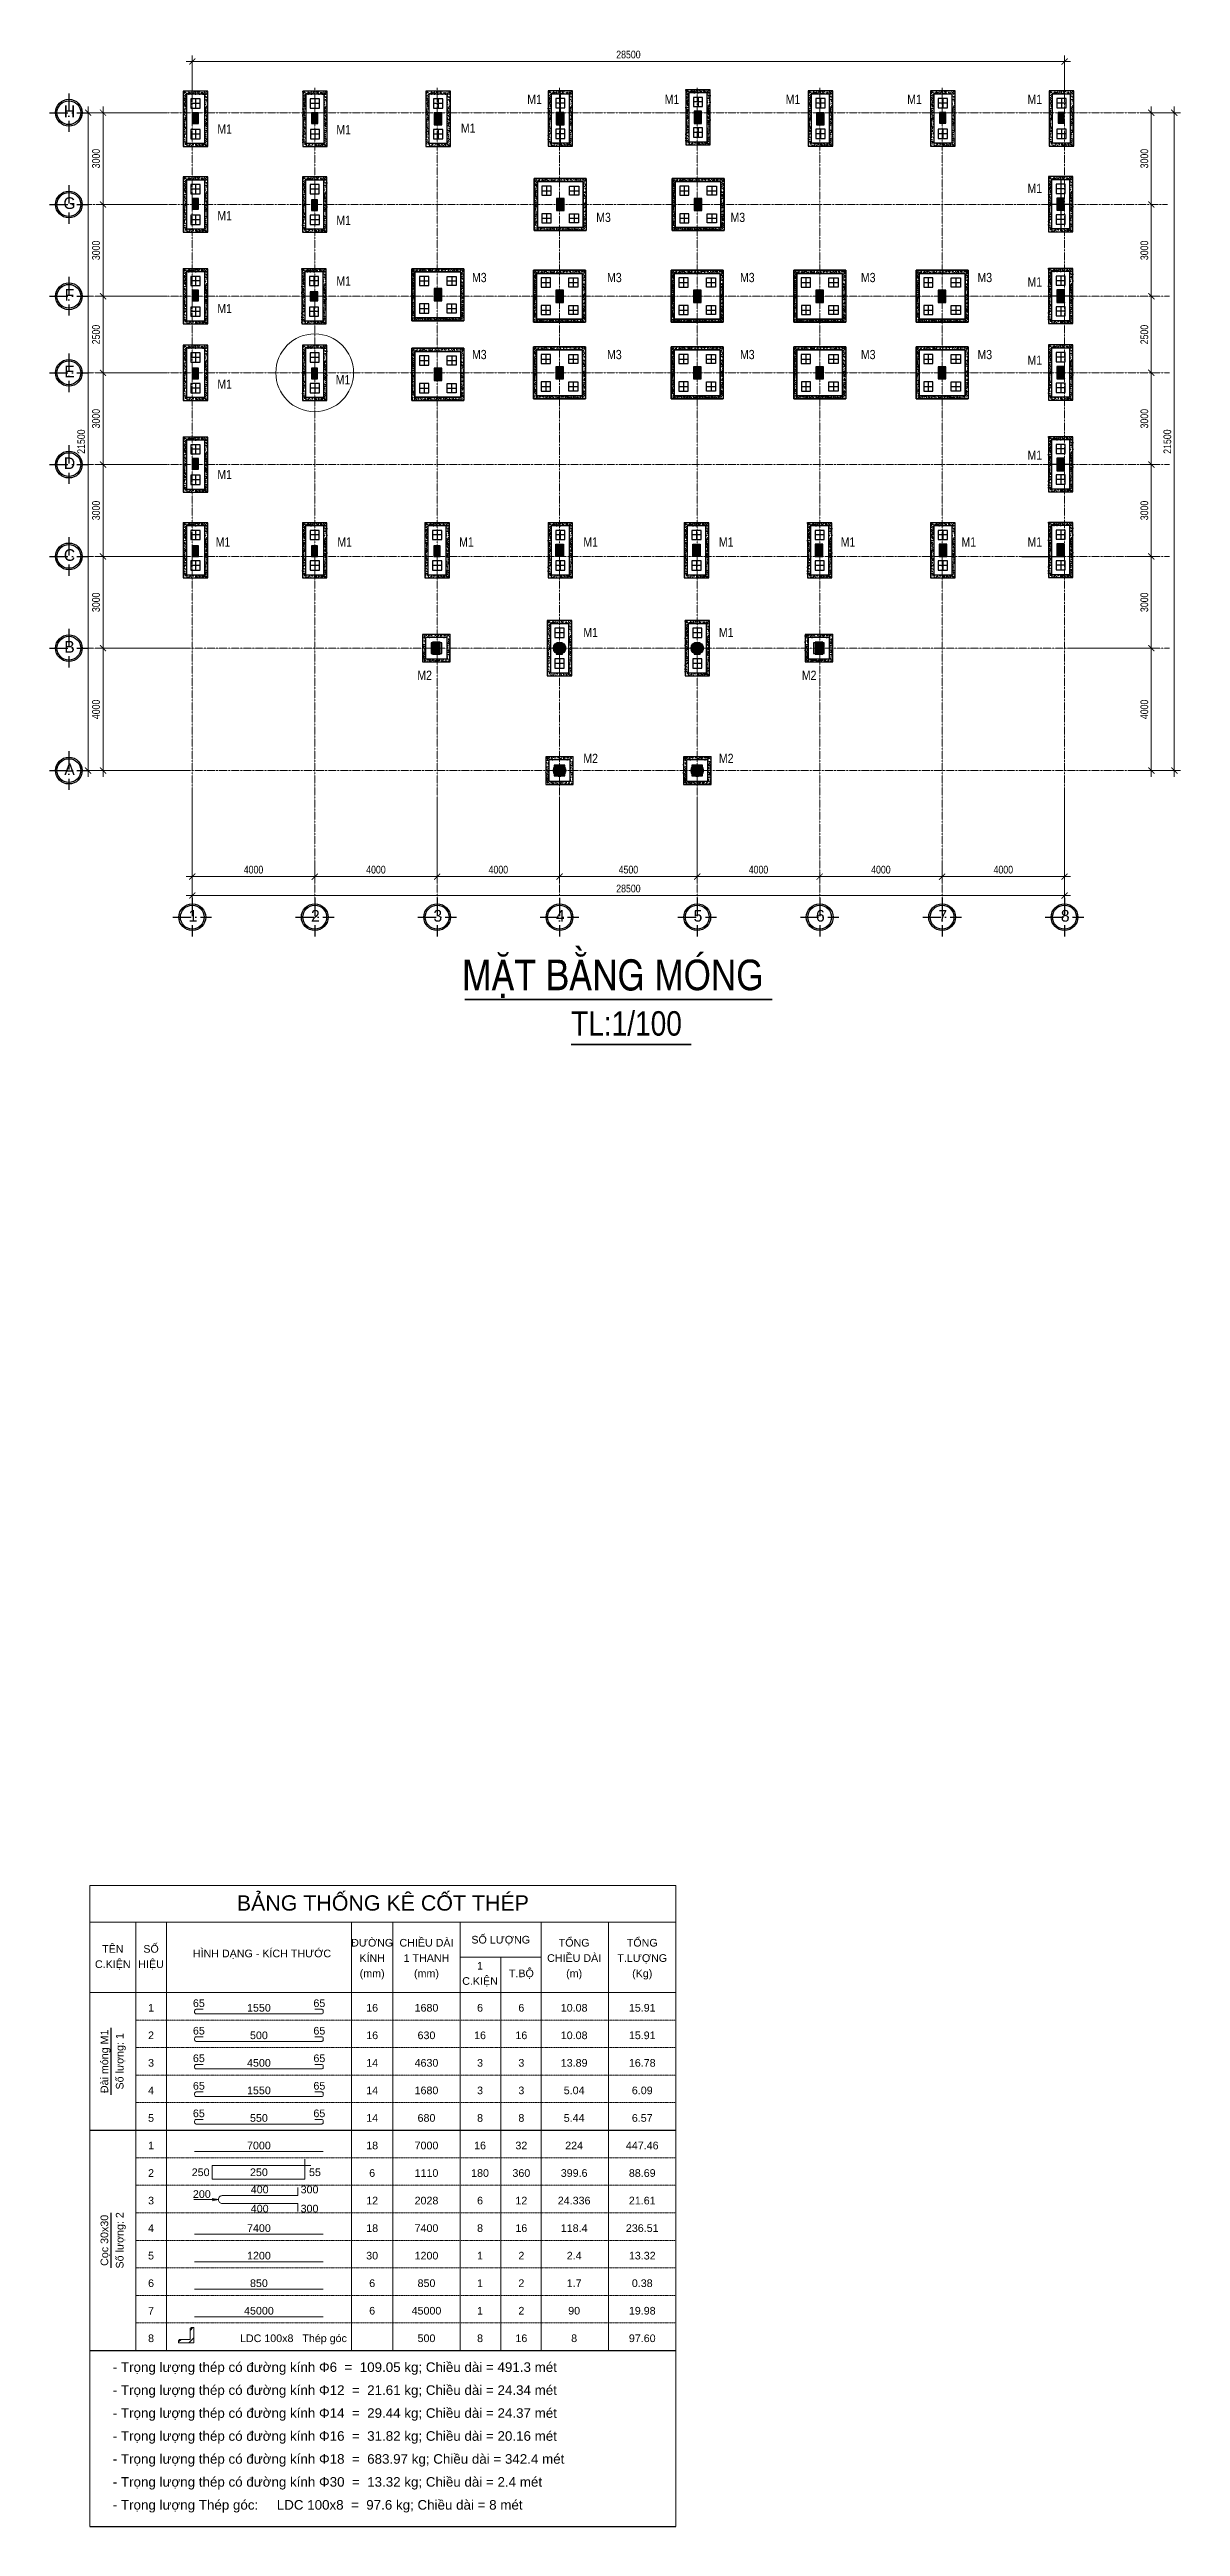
# Model space of a CAD drawing. Header units: inches. Extents: x -995865 to -814036, y 3430062 to 3602072.
# Drawn here: x -850989 to -814036, y 3432900 to 3513844 of the extents above; entities that cross this region are included whole.
import ezdxf
from ezdxf.enums import TextEntityAlignment as Align

# ---------------------------------------------------------------- set-up
doc = ezdxf.new("R2010")
doc.units = ezdxf.units.IN
doc.header["$LTSCALE"] = 2.8
doc.header["$MEASUREMENT"] = 0
for name, pattern in [('ACAD_ISO10W100', [18, 12, -3, 0, -3]), ('CENTERX2', [4, 2.5, -0.5, 0.5, -0.5]), ('DASHEDX2', [1.5, 1, -0.5]), ('HIDDENX2', [0.75, 0.5, -0.25])]:
    doc.linetypes.add(name, pattern=pattern)
for name, color, linetype, lineweight in [('5.TRUC', 1, 'CENTERX2', 13), ('Bao', 2, 'Continuous', 0), ('duongkichthuoc', 4, 'Continuous', 13), ('KHOANH TRON', 9, 'Continuous', 9), ('NET BAO', 4, 'Continuous', 30), ('NetMo', 9, 'HIDDENX2', 0), ('Steel', 4, 'Continuous', 0), ('TextThep', 7, 'Continuous', 0)]:
    doc.layers.add(name, color=color, linetype=linetype, lineweight=lineweight)
for name, color, linetype in [('cot', 1, 'Continuous'), ('DOOR-84', 84, 'Continuous'), ('NETDUTDUT', 3, 'DASHEDX2'), ('NOI THAT', 42, 'Continuous'), ('phong', 2, 'Continuous'), ('text', 3, 'Continuous'), ('VISIONABLE-LINE126', 126, 'Continuous')]:
    doc.layers.add(name, color=color, linetype=linetype)
doc.styles.add('Helve-Condense', font='VHELVCN0.TTF')
doc.styles.add('Hoa', font='microsslv.ttf')
doc.styles.add('STYLE5', font='VAVON_.TTF')
doc.styles.add('Thuong', font='microsslv.ttf')
doc.styles.add('TNRM', font='VHELVCN0.TTF')
doc.dimstyles.new('TL100', dxfattribs={"dimscale": 100, "dimtxt": 2.5, "dimasz": 2, "dimexe": 2, "dimexo": 1, "dimgap": 1, "dimtad": 1, "dimdec": 0, "dimzin": 0, "dimdsep": 46, "dimtxsty": 'Helve-Condense', "dimblk": 'ARCHTICK', "dimcen": 2, "dimdle": 2, "dimclrd": 256, "dimclre": 256, "dimclrt": 7, "dimadec": 0, "dimazin": 0, "dimtfac": 0.004, "dimtdec": 0, "dimtmove": 2, "dimatfit": 3, "dimfxl": 1, "dimtolj": 1, "dimtzin": 0, "dimlwd": 9, "dimlwe": 20, "dimarcsym": 1})

msp = doc.modelspace()

# ---------------------------------------------------------------- texts
at = {"layer": 'text'}
for s, height, style, p in [('M1', 300, 'Helve-Condense', (-835378.7, 3512065.9)), ('M1', 300, 'Helve-Condense', (-830889.1, 3512065.9)), ('M1', 300, 'Helve-Condense', (-826936, 3512065.9)), ('M1', 300, 'Helve-Condense', (-822965.2, 3512065.9)), ('M1', 300, 'Helve-Condense', (-819034.2, 3512065.9)), ('M1', 300, 'Helve-Condense', (-845505, 3511099.5)), ('M1', 300, 'Helve-Condense', (-841616.2, 3511077.1)), ('M1', 300, 'Helve-Condense', (-837547.6, 3511122)), ('M1', 300, 'Helve-Condense', (-819034.2, 3509155.9)), ('M1', 300, 'Helve-Condense', (-845505, 3508263.8)), ('M1', 300, 'Helve-Condense', (-841616.2, 3508112.3)), ('M3', 300, 'Helve-Condense', (-833126, 3508208.1)), ('M3', 300, 'Helve-Condense', (-828738.6, 3508208.1)), ('M3', 300, 'Helve-Condense', (-837185.6, 3506243.7)), ('M3', 300, 'Helve-Condense', (-832771.5, 3506243.7)), ('M3', 300, 'Helve-Condense', (-828428.6, 3506243.7)), ('M3', 300, 'Helve-Condense', (-824477.2, 3506243.7)), ('M3', 300, 'Helve-Condense', (-820668.3, 3506243.7)), ('M1', 300, 'Helve-Condense', (-841616.2, 3506128.3)), ('M1', 300, 'Helve-Condense', (-819034.2, 3506098.5)), ('M1', 300, 'Helve-Condense', (-845505, 3505229.6)), ('M3', 300, 'Helve-Condense', (-837185.6, 3503726.3)), ('M3', 300, 'Helve-Condense', (-832771.5, 3503726.3)), ('M3', 300, 'Helve-Condense', (-828428.6, 3503726.3)), ('M3', 300, 'Helve-Condense', (-824477.2, 3503726.3)), ('M3', 300, 'Helve-Condense', (-820668.3, 3503726.3)), ('M1', 300, 'Helve-Condense', (-819034.2, 3503540.4)), ('M1', 300, 'Helve-Condense', (-845505, 3502759.7)), ('M1', 300, 'Helve-Condense', (-841638.7, 3502905.9)), ('M1', 300, 'Helve-Condense', (-845505, 3499805)), ('M1', 300, 'Helve-Condense', (-819034.2, 3500437.4)), ('M1', 300, 'Helve-Condense', (-845559.4, 3497601.6)), ('M1', 300, 'Helve-Condense', (-841584.8, 3497601.6)), ('M1', 300, 'Helve-Condense', (-837606, 3497601.6)), ('M1', 300, 'Helve-Condense', (-833546.3, 3497601.6)), ('M1', 300, 'Helve-Condense', (-829117.5, 3497601.6)), ('M1', 300, 'Helve-Condense', (-825138, 3497601.6)), ('M1', 300, 'Helve-Condense', (-821191.9, 3497601.6)), ('M1', 300, 'Helve-Condense', (-819034.2, 3497601.6)), ('M1', 300, 'Helve-Condense', (-833546.3, 3494645)), ('M1', 300, 'Helve-Condense', (-829117.5, 3494645)), ('M2', 300, 'Helve-Condense', (-838971.1, 3493245.3)), ('M2', 300, 'Helve-Condense', (-826407.5, 3493245.3)), ('M2', 300, 'Helve-Condense', (-833546.3, 3490528.3)), ('M2', 300, 'Helve-Condense', (-829117.5, 3490528.3)), ('MAËT BAÈNG MOÙNG', 1000, 'TNRM', (-837505.6, 3483102.9)), ('TL:1/100', 800, 'Helve-Condense', (-833944.7, 3481617.8)), ('- Trọng lượng thép có đường kính Φ6  =  109.05 kg; Chiều dài = 491.3 mét', 312.5, 'Hoa', (-848922.3, 3437949.8)), ('- Trọng lượng thép có đường kính Φ12  =  21.61 kg; Chiều dài = 24.34 mét', 312.5, 'Hoa', (-848922.3, 3437199.8)), ('- Trọng lượng thép có đường kính Φ14  =  29.44 kg; Chiều dài = 24.37 mét', 312.5, 'Hoa', (-848922.3, 3436449.8)), ('- Trọng lượng thép có đường kính Φ16  =  31.82 kg; Chiều dài = 20.16 mét', 312.5, 'Hoa', (-848922.3, 3435699.8)), ('- Trọng lượng thép có đường kính Φ18  =  683.97 kg; Chiều dài = 342.4 mét', 312.5, 'Hoa', (-848922.3, 3434949.8)), ('- Trọng lượng thép có đường kính Φ30  =  13.32 kg; Chiều dài = 2.4 mét', 312.5, 'Hoa', (-848922.3, 3434199.8)), ('- Trọng lượng Thép góc:     LDC 100x8  =  97.6 kg; Chiều dài = 8 mét', 312.5, 'Hoa', (-848922.3, 3433449.8))]:
    msp.add_text(s, height=height, dxfattribs=dict(at, style=style)).set_placement(p)
at = {"layer": 'text', "linetype": 'Continuous', "style": 'STYLE5'}
for s, p in [('H', (-850336.1, 3511633.1)), ('G', (-850336.1, 3508633.1)), ('F', (-850336.1, 3505633.1)), ('E', (-850336.1, 3503133.1)), ('D', (-850336.1, 3500133.1)), ('C', (-850336.1, 3497133.1)), ('B', (-850336.1, 3494133.1)), ('A', (-850336.1, 3490133.1)), ('1', (-846302.5, 3485343.6)), ('2', (-842302.5, 3485343.6)), ('3', (-838302.5, 3485343.6)), ('4', (-834302.5, 3485343.6)), ('5', (-829802.5, 3485343.6)), ('6', (-825802.5, 3485343.6)), ('7', (-821802.5, 3485343.6)), ('8', (-817802.5, 3485343.6))]:
    msp.add_text(s, height=382.5, dxfattribs=at).set_placement(p, align=Align.CENTER)
at = {"layer": 'text', "color": 4, "style": 'Hoa'}
msp.add_text('BẢNG THỐNG KÊ CỐT THÉP', height=500, dxfattribs=at).set_placement((-840097.3, 3453024.8), align=Align.CENTER)
at = {"layer": 'text'}
for s, style, p in [('SỐ LƯỢNG', 'Hoa', (-836247.3, 3451949.8)), ('C.KIỆN', 'Hoa', (-848922.3, 3451149.8)), ('TÊN', 'Hoa', (-848922.3, 3451649.8)), ('HIỆU', 'Hoa', (-847672.3, 3451149.8)), ('SỐ', 'Hoa', (-847672.3, 3451649.8)), ('HÌNH DẠNG - KÍCH THƯỚC', 'Hoa', (-844047.3, 3451499.8)), ('ĐƯỜNG', 'Hoa', (-840447.3, 3451849.8)), ('KÍNH', 'Hoa', (-840447.3, 3451349.8)), ('CHIỀU DÀI', 'Hoa', (-838672.3, 3451849.8)), ('1 THANH', 'Hoa', (-838672.3, 3451349.8)), ('CHIỀU DÀI', 'Hoa', (-833847.3, 3451349.8)), ('TỔNG', 'Hoa', (-833847.3, 3451849.8)), ('T.LƯỢNG', 'Hoa', (-831622.3, 3451349.8)), ('TỔNG', 'Hoa', (-831622.3, 3451849.8)), ('(mm)', 'Thuong', (-840447.3, 3450849.8)), ('(mm)', 'Thuong', (-838672.3, 3450849.8)), ('C.KIỆN', 'Hoa', (-836922.3, 3450599.8)), ('1', 'Hoa', (-836922.3, 3451099.8)), ('T.BỘ', 'Hoa', (-835572.3, 3450849.8)), ('(m)', 'Thuong', (-833847.3, 3450849.8)), ('(Kg)', 'Thuong', (-831622.3, 3450849.8))]:
    msp.add_text(s, height=250, dxfattribs=dict(at, style=style)).set_placement(p, align=Align.CENTER)
at = {"layer": 'text', "style": 'Hoa'}
for s, p in [('Đài móng M1', (-849072.3, 3448099.8)), ('Số lượng: 1', (-848572.3, 3448099.8)), ('Cọc 30x30', (-849072.3, 3442249.8)), ('Số lượng: 2', (-848572.3, 3442249.8))]:
    msp.add_text(s, height=250, rotation=90.00021, dxfattribs=at).set_placement(p, align=Align.CENTER)
at = {"layer": 'TextThep', "style": 'Hoa'}
for s, p in [('1', (-847672.3, 3449649.8)), ('65', (-846109.8, 3449799.8)), ('1550', (-844147.3, 3449649.8)), ('65', (-842172.3, 3449799.8)), ('16', (-840447.3, 3449649.8)), ('2', (-847672.3, 3448749.8)), ('65', (-846109.8, 3448899.8)), ('500', (-844147.3, 3448749.8)), ('65', (-842172.3, 3448899.8)), ('16', (-840447.3, 3448749.8)), ('65', (-846109.8, 3447999.8)), ('65', (-842172.3, 3447999.8)), ('3', (-847672.3, 3447849.8)), ('65', (-846109.8, 3447099.8)), ('4500', (-844147.3, 3447849.8)), ('65', (-842172.3, 3447099.8)), ('14', (-840447.3, 3447849.8)), ('4', (-847672.3, 3446949.8)), ('1550', (-844147.3, 3446949.8)), ('14', (-840447.3, 3446949.8)), ('5', (-847672.3, 3446049.8)), ('65', (-846109.8, 3446199.8)), ('550', (-844147.3, 3446049.8)), ('65', (-842172.3, 3446199.8)), ('14', (-840447.3, 3446049.8)), ('1', (-847672.3, 3445149.8)), ('7000', (-844147.3, 3445149.8)), ('18', (-840447.3, 3445149.8)), ('7000', (-838672.3, 3445149.8)), ('16', (-836922.3, 3445149.8)), ('32', (-835572.3, 3445149.8)), ('224', (-833847.3, 3445149.8)), ('447.46', (-831622.3, 3445149.8)), ('2', (-847672.3, 3444249.8)), ('250', (-844147.3, 3444274.8)), ('6', (-840447.3, 3444249.8)), ('3', (-847672.3, 3443349.8)), ('400', (-844122.3, 3443712.3)), ('12', (-840447.3, 3443349.8)), ('4', (-847672.3, 3442449.8)), ('7400', (-844147.3, 3442449.8)), ('18', (-840447.3, 3442449.8)), ('7400', (-838672.3, 3442449.8)), ('8', (-836922.3, 3442449.8)), ('16', (-835572.3, 3442449.8)), ('118.4', (-833847.3, 3442449.8)), ('236.51', (-831622.3, 3442449.8)), ('5', (-847672.3, 3441549.8)), ('1200', (-844147.3, 3441549.8)), ('30', (-840447.3, 3441549.8)), ('1200', (-838672.3, 3441549.8)), ('1', (-836922.3, 3441549.8)), ('2', (-835572.3, 3441549.8)), ('2.4', (-833847.3, 3441549.8)), ('13.32', (-831622.3, 3441549.8)), ('6', (-847672.3, 3440649.8)), ('850', (-844147.3, 3440649.8)), ('6', (-840447.3, 3440649.8)), ('850', (-838672.3, 3440649.8)), ('1', (-836922.3, 3440649.8)), ('2', (-835572.3, 3440649.8)), ('1.7', (-833847.3, 3440649.8)), ('0.38', (-831622.3, 3440649.8)), ('7', (-847672.3, 3439749.8)), ('45000', (-844147.3, 3439749.8)), ('6', (-840447.3, 3439749.8)), ('45000', (-838672.3, 3439749.8)), ('1', (-836922.3, 3439749.8)), ('2', (-835572.3, 3439749.8)), ('90', (-833847.3, 3439749.8)), ('19.98', (-831622.3, 3439749.8)), ('8', (-847672.3, 3438849.8))]:
    msp.add_text(s, height=250, dxfattribs=at).set_placement(p, align=Align.BOTTOM_CENTER)
at = {"layer": 'TextThep', "color": 7, "style": 'Hoa'}
for s, p in [('1680', (-838672.3, 3449649.8)), ('6', (-836922.3, 3449649.8)), ('6', (-835572.3, 3449649.8)), ('10.08', (-833847.3, 3449649.8)), ('15.91', (-831622.3, 3449649.8)), ('630', (-838672.3, 3448749.8)), ('16', (-836922.3, 3448749.8)), ('16', (-835572.3, 3448749.8)), ('10.08', (-833847.3, 3448749.8)), ('15.91', (-831622.3, 3448749.8)), ('4630', (-838672.3, 3447849.8)), ('3', (-836922.3, 3447849.8)), ('3', (-835572.3, 3447849.8)), ('13.89', (-833847.3, 3447849.8)), ('16.78', (-831622.3, 3447849.8)), ('1680', (-838672.3, 3446949.8)), ('3', (-836922.3, 3446949.8)), ('3', (-835572.3, 3446949.8)), ('5.04', (-833847.3, 3446949.8)), ('6.09', (-831622.3, 3446949.8)), ('680', (-838672.3, 3446049.8)), ('8', (-836922.3, 3446049.8)), ('8', (-835572.3, 3446049.8)), ('5.44', (-833847.3, 3446049.8)), ('6.57', (-831622.3, 3446049.8)), ('1110', (-838672.3, 3444249.8)), ('180', (-836922.3, 3444249.8)), ('360', (-835572.3, 3444249.8)), ('399.6', (-833847.3, 3444249.8)), ('88.69', (-831622.3, 3444249.8)), ('2028', (-838672.3, 3443349.8)), ('6', (-836922.3, 3443349.8)), ('12', (-835572.3, 3443349.8)), ('24.336', (-833847.3, 3443349.8)), ('21.61', (-831622.3, 3443349.8)), ('500', (-838672.3, 3438849.8)), ('8', (-836922.3, 3438849.8)), ('16', (-835572.3, 3438849.8)), ('8', (-833847.3, 3438849.8)), ('97.60', (-831622.3, 3438849.8))]:
    msp.add_text(s, height=250, dxfattribs=at).set_placement(p, align=Align.BOTTOM_CENTER)
at = {"layer": 'TextThep', "style": 'Hoa'}
for s, p in [('250', (-845759.8, 3444274.8)), ('200', (-845722.3, 3443562.3))]:
    msp.add_text(s, height=250, dxfattribs=at).set_placement(p, align=Align.BOTTOM_RIGHT)
for s, p in [('55', (-842509.8, 3444274.8)), ('300', (-842784.8, 3443712.3))]:
    msp.add_text(s, height=250, dxfattribs=at).set_placement(p, align=Align.BOTTOM_LEFT)
msp.add_text('400', height=250, dxfattribs=at).set_placement((-844122.3, 3443162.3), align=Align.CENTER)
msp.add_text('300', height=250, dxfattribs=at).set_placement((-842784.8, 3443162.3))
at = {"layer": 'TextThep', "color": 7, "style": 'Hoa'}
msp.add_text('LDC 100x8   Thép góc', height=250, dxfattribs=at).set_placement((-841272.3, 3438849.8), align=Align.BOTTOM_RIGHT)

# ---------------------------------------------------------------- blocks, each defined once
blk = doc.blocks.new('truc tron')
at = {"layer": 'DOOR-84', "linetype": 'ACAD_ISO10W100', "ltscale": 20}
for p, q in [((710, 0), (-710, 0)), ((0, -710), (0, 710))]:
    blk.add_line(p, q, dxfattribs=at)
at = {"layer": 'DOOR-84', "linetype": 'Continuous'}
blk.add_circle((0, 0), 492, dxfattribs=at)
at = {"layer": 'NOI THAT', "linetype": 'Continuous'}
blk.add_circle((0, 0), 437, dxfattribs=at)
blk = doc.blocks.new('_ArchTick')
at = {"color": 0, "linetype": 'ByBlock', "const_width": 0.15}
blk.add_lwpolyline([(-0.5, -0.5), (0.5, 0.5)], dxfattribs=at)
blk = doc.blocks.new('*D1042')
at = {"layer": 'DEFPOINTS', "color": 0}
for p in [(-846324, 3487085), (-842324, 3487427), (-842324, 3486814)]:
    blk.add_point(p, dxfattribs=at)
at = {"layer": 'duongkichthuoc', "linetype": 'Continuous', "lineweight": 20}
for p, q in [((-842324, 3487327), (-842324, 3486614)), ((-846324, 3486985), (-846324, 3486614))]:
    blk.add_line(p, q, dxfattribs=at)
at = {"layer": 'duongkichthuoc', "linetype": 'Continuous', "lineweight": 9}
blk.add_line((-846524, 3486814), (-842124, 3486814), dxfattribs=at)
at = {"layer": 'duongkichthuoc', "lineweight": 9, "xscale": 200, "yscale": 200, "zscale": 200, "rotation": 180}
blk.add_blockref('_ArchTick', (-846324, 3486814), dxfattribs=at)
at = {"layer": 'duongkichthuoc', "lineweight": 9, "xscale": 200, "yscale": 200, "zscale": 200}
blk.add_blockref('_ArchTick', (-842324, 3486814), dxfattribs=at)
at = {"layer": 'duongkichthuoc', "color": 7, "insert": (-844324, 3487042), "char_height": 250, "attachment_point": 5, "style": 'Helve-Condense'}
blk.add_mtext('\\A1;4000', dxfattribs=at)
blk = doc.blocks.new('*D1043')
at = {"layer": 'DEFPOINTS', "color": 0}
for p in [(-838324, 3489483), (-842324, 3487427), (-838324, 3486814)]:
    blk.add_point(p, dxfattribs=at)
at = {"layer": 'duongkichthuoc', "linetype": 'Continuous', "lineweight": 20}
for p, q in [((-838324, 3489383), (-838324, 3486614)), ((-842324, 3487327), (-842324, 3486614))]:
    blk.add_line(p, q, dxfattribs=at)
at = {"layer": 'duongkichthuoc', "linetype": 'Continuous', "lineweight": 9}
blk.add_line((-842524, 3486814), (-838124, 3486814), dxfattribs=at)
at = {"layer": 'duongkichthuoc', "lineweight": 9, "xscale": 200, "yscale": 200, "zscale": 200, "rotation": 180}
blk.add_blockref('_ArchTick', (-842324, 3486814), dxfattribs=at)
at = {"layer": 'duongkichthuoc', "lineweight": 9, "xscale": 200, "yscale": 200, "zscale": 200}
blk.add_blockref('_ArchTick', (-838324, 3486814), dxfattribs=at)
at = {"layer": 'duongkichthuoc', "color": 7, "insert": (-840324, 3487042), "char_height": 250, "attachment_point": 5, "style": 'Helve-Condense'}
blk.add_mtext('\\A1;4000', dxfattribs=at)
blk = doc.blocks.new('*D1044')
at = {"layer": 'DEFPOINTS', "color": 0}
for p in [(-838324, 3489483), (-834324, 3489483), (-834324, 3486814)]:
    blk.add_point(p, dxfattribs=at)
at = {"layer": 'duongkichthuoc', "linetype": 'Continuous', "lineweight": 20}
for p, q in [((-838324, 3489383), (-838324, 3486614)), ((-834324, 3489383), (-834324, 3486614))]:
    blk.add_line(p, q, dxfattribs=at)
at = {"layer": 'duongkichthuoc', "linetype": 'Continuous', "lineweight": 9}
blk.add_line((-838524, 3486814), (-834124, 3486814), dxfattribs=at)
at = {"layer": 'duongkichthuoc', "lineweight": 9, "xscale": 200, "yscale": 200, "zscale": 200, "rotation": 180}
blk.add_blockref('_ArchTick', (-838324, 3486814), dxfattribs=at)
at = {"layer": 'duongkichthuoc', "lineweight": 9, "xscale": 200, "yscale": 200, "zscale": 200}
blk.add_blockref('_ArchTick', (-834324, 3486814), dxfattribs=at)
at = {"layer": 'duongkichthuoc', "color": 7, "insert": (-836324, 3487042), "char_height": 250, "attachment_point": 5, "style": 'Helve-Condense'}
blk.add_mtext('\\A1;4000', dxfattribs=at)
blk = doc.blocks.new('*D1045')
at = {"layer": 'DEFPOINTS', "color": 0}
for p in [(-834324, 3489483), (-829824, 3489483), (-829824, 3486814)]:
    blk.add_point(p, dxfattribs=at)
at = {"layer": 'duongkichthuoc', "linetype": 'Continuous', "lineweight": 20}
for p, q in [((-834324, 3489383), (-834324, 3486614)), ((-829824, 3489383), (-829824, 3486614))]:
    blk.add_line(p, q, dxfattribs=at)
at = {"layer": 'duongkichthuoc', "linetype": 'Continuous', "lineweight": 9}
blk.add_line((-834524, 3486814), (-829624, 3486814), dxfattribs=at)
at = {"layer": 'duongkichthuoc', "lineweight": 9, "xscale": 200, "yscale": 200, "zscale": 200, "rotation": 180}
blk.add_blockref('_ArchTick', (-834324, 3486814), dxfattribs=at)
at = {"layer": 'duongkichthuoc', "lineweight": 9, "xscale": 200, "yscale": 200, "zscale": 200}
blk.add_blockref('_ArchTick', (-829824, 3486814), dxfattribs=at)
at = {"layer": 'duongkichthuoc', "color": 7, "insert": (-832074, 3487042), "char_height": 250, "attachment_point": 5, "style": 'Helve-Condense'}
blk.add_mtext('\\A1;4500', dxfattribs=at)
blk = doc.blocks.new('*D1046')
at = {"layer": 'DEFPOINTS', "color": 0}
for p in [(-829824, 3489483), (-825824, 3487071), (-825824, 3486814)]:
    blk.add_point(p, dxfattribs=at)
at = {"layer": 'duongkichthuoc', "linetype": 'Continuous', "lineweight": 20}
for p, q in [((-829824, 3489383), (-829824, 3486614)), ((-825824, 3486971), (-825824, 3486614))]:
    blk.add_line(p, q, dxfattribs=at)
at = {"layer": 'duongkichthuoc', "linetype": 'Continuous', "lineweight": 9}
blk.add_line((-830024, 3486814), (-825624, 3486814), dxfattribs=at)
at = {"layer": 'duongkichthuoc', "lineweight": 9, "xscale": 200, "yscale": 200, "zscale": 200, "rotation": 180}
blk.add_blockref('_ArchTick', (-829824, 3486814), dxfattribs=at)
at = {"layer": 'duongkichthuoc', "lineweight": 9, "xscale": 200, "yscale": 200, "zscale": 200}
blk.add_blockref('_ArchTick', (-825824, 3486814), dxfattribs=at)
at = {"layer": 'duongkichthuoc', "color": 7, "insert": (-827824, 3487042), "char_height": 250, "attachment_point": 5, "style": 'Helve-Condense'}
blk.add_mtext('\\A1;4000', dxfattribs=at)
blk = doc.blocks.new('*D1047')
at = {"layer": 'DEFPOINTS', "color": 0}
for p in [(-825824, 3487071), (-821824, 3487373), (-821824, 3486814)]:
    blk.add_point(p, dxfattribs=at)
at = {"layer": 'duongkichthuoc', "linetype": 'Continuous', "lineweight": 20}
for p, q in [((-821824, 3487273), (-821824, 3486614)), ((-825824, 3486971), (-825824, 3486614))]:
    blk.add_line(p, q, dxfattribs=at)
at = {"layer": 'duongkichthuoc', "linetype": 'Continuous', "lineweight": 9}
blk.add_line((-826024, 3486814), (-821624, 3486814), dxfattribs=at)
at = {"layer": 'duongkichthuoc', "lineweight": 9, "xscale": 200, "yscale": 200, "zscale": 200, "rotation": 180}
blk.add_blockref('_ArchTick', (-825824, 3486814), dxfattribs=at)
at = {"layer": 'duongkichthuoc', "lineweight": 9, "xscale": 200, "yscale": 200, "zscale": 200}
blk.add_blockref('_ArchTick', (-821824, 3486814), dxfattribs=at)
at = {"layer": 'duongkichthuoc', "color": 7, "insert": (-823824, 3487042), "char_height": 250, "attachment_point": 5, "style": 'Helve-Condense'}
blk.add_mtext('\\A1;4000', dxfattribs=at)
blk = doc.blocks.new('*D1048')
at = {"layer": 'DEFPOINTS', "color": 0}
for p in [(-817824, 3489373), (-821824, 3487373), (-817824, 3486814)]:
    blk.add_point(p, dxfattribs=at)
at = {"layer": 'duongkichthuoc', "linetype": 'Continuous', "lineweight": 20}
for p, q in [((-817824, 3489273), (-817824, 3486614)), ((-821824, 3487273), (-821824, 3486614))]:
    blk.add_line(p, q, dxfattribs=at)
at = {"layer": 'duongkichthuoc', "linetype": 'Continuous', "lineweight": 9}
blk.add_line((-822024, 3486814), (-817624, 3486814), dxfattribs=at)
at = {"layer": 'duongkichthuoc', "lineweight": 9, "xscale": 200, "yscale": 200, "zscale": 200, "rotation": 180}
blk.add_blockref('_ArchTick', (-821824, 3486814), dxfattribs=at)
at = {"layer": 'duongkichthuoc', "lineweight": 9, "xscale": 200, "yscale": 200, "zscale": 200}
blk.add_blockref('_ArchTick', (-817824, 3486814), dxfattribs=at)
at = {"layer": 'duongkichthuoc', "color": 7, "insert": (-819824, 3487042), "char_height": 250, "attachment_point": 5, "style": 'Helve-Condense'}
blk.add_mtext('\\A1;4000', dxfattribs=at)
blk = doc.blocks.new('*D1049')
at = {"layer": 'DEFPOINTS', "color": 0}
for p in [(-847046, 3511780), (-849242, 3508780), (-847046, 3508780)]:
    blk.add_point(p, dxfattribs=at)
at = {"layer": 'duongkichthuoc', "linetype": 'Continuous', "lineweight": 20}
for p, q in [((-847146, 3511780), (-849442, 3511780)), ((-847146, 3508780), (-849442, 3508780))]:
    blk.add_line(p, q, dxfattribs=at)
at = {"layer": 'duongkichthuoc', "linetype": 'Continuous', "lineweight": 9}
blk.add_line((-849242, 3511980), (-849242, 3508580), dxfattribs=at)
at = {"layer": 'duongkichthuoc', "lineweight": 9, "xscale": 200, "yscale": 200, "zscale": 200}
for p, rotation in [((-849242, 3511780), 90), ((-849242, 3508780), 270)]:
    blk.add_blockref('_ArchTick', p, dxfattribs=dict(at, rotation=rotation))
at = {"layer": 'duongkichthuoc', "color": 7, "insert": (-849470, 3510280), "char_height": 250, "attachment_point": 5, "rotation": 90, "style": 'Helve-Condense'}
blk.add_mtext('\\A1;3000', dxfattribs=at)
blk = doc.blocks.new('*D1050')
at = {"layer": 'DEFPOINTS', "color": 0}
for p in [(-847046, 3508780), (-849242, 3505780), (-847046, 3505780)]:
    blk.add_point(p, dxfattribs=at)
at = {"layer": 'duongkichthuoc', "linetype": 'Continuous', "lineweight": 9}
blk.add_line((-849242, 3508980), (-849242, 3505580), dxfattribs=at)
at = {"layer": 'duongkichthuoc', "linetype": 'Continuous', "lineweight": 20}
for p, q in [((-847146, 3508780), (-849442, 3508780)), ((-847146, 3505780), (-849442, 3505780))]:
    blk.add_line(p, q, dxfattribs=at)
at = {"layer": 'duongkichthuoc', "lineweight": 9, "xscale": 200, "yscale": 200, "zscale": 200}
for p, rotation in [((-849242, 3508780), 90), ((-849242, 3505780), 270)]:
    blk.add_blockref('_ArchTick', p, dxfattribs=dict(at, rotation=rotation))
at = {"layer": 'duongkichthuoc', "color": 7, "insert": (-849470, 3507280), "char_height": 250, "attachment_point": 5, "rotation": 90, "style": 'Helve-Condense'}
blk.add_mtext('\\A1;3000', dxfattribs=at)
blk = doc.blocks.new('*D1051')
at = {"layer": 'DEFPOINTS', "color": 0}
for p in [(-847046, 3505780), (-849242, 3503280), (-847046, 3503280)]:
    blk.add_point(p, dxfattribs=at)
at = {"layer": 'duongkichthuoc', "linetype": 'Continuous', "lineweight": 20}
for p, q in [((-847146, 3505780), (-849442, 3505780)), ((-847146, 3503280), (-849442, 3503280))]:
    blk.add_line(p, q, dxfattribs=at)
at = {"layer": 'duongkichthuoc', "linetype": 'Continuous', "lineweight": 9}
blk.add_line((-849242, 3505980), (-849242, 3503080), dxfattribs=at)
at = {"layer": 'duongkichthuoc', "lineweight": 9, "xscale": 200, "yscale": 200, "zscale": 200}
for p, rotation in [((-849242, 3505780), 90), ((-849242, 3503280), 270)]:
    blk.add_blockref('_ArchTick', p, dxfattribs=dict(at, rotation=rotation))
at = {"layer": 'duongkichthuoc', "color": 7, "insert": (-849470, 3504530), "char_height": 250, "attachment_point": 5, "rotation": 90, "style": 'Helve-Condense'}
blk.add_mtext('\\A1;2500', dxfattribs=at)
blk = doc.blocks.new('*D1052')
at = {"layer": 'DEFPOINTS', "color": 0}
for p in [(-847046, 3503280), (-849242, 3500280), (-847046, 3500280)]:
    blk.add_point(p, dxfattribs=at)
at = {"layer": 'duongkichthuoc', "linetype": 'Continuous', "lineweight": 20}
for p, q in [((-847146, 3503280), (-849442, 3503280)), ((-847146, 3500280), (-849442, 3500280))]:
    blk.add_line(p, q, dxfattribs=at)
at = {"layer": 'duongkichthuoc', "linetype": 'Continuous', "lineweight": 9}
blk.add_line((-849242, 3503480), (-849242, 3500080), dxfattribs=at)
at = {"layer": 'duongkichthuoc', "lineweight": 9, "xscale": 200, "yscale": 200, "zscale": 200}
for p, rotation in [((-849242, 3503280), 90), ((-849242, 3500280), 270)]:
    blk.add_blockref('_ArchTick', p, dxfattribs=dict(at, rotation=rotation))
at = {"layer": 'duongkichthuoc', "color": 7, "insert": (-849470, 3501780), "char_height": 250, "attachment_point": 5, "rotation": 90, "style": 'Helve-Condense'}
blk.add_mtext('\\A1;3000', dxfattribs=at)
blk = doc.blocks.new('*D1053')
at = {"layer": 'DEFPOINTS', "color": 0}
for p in [(-848297, 3500280), (-849242, 3497280), (-846474, 3497280)]:
    blk.add_point(p, dxfattribs=at)
at = {"layer": 'duongkichthuoc', "linetype": 'Continuous', "lineweight": 20}
for p, q in [((-848397, 3500280), (-849442, 3500280)), ((-846574, 3497280), (-849442, 3497280))]:
    blk.add_line(p, q, dxfattribs=at)
at = {"layer": 'duongkichthuoc', "linetype": 'Continuous', "lineweight": 9}
blk.add_line((-849242, 3500480), (-849242, 3497080), dxfattribs=at)
at = {"layer": 'duongkichthuoc', "lineweight": 9, "xscale": 200, "yscale": 200, "zscale": 200}
for p, rotation in [((-849242, 3500280), 90), ((-849242, 3497280), 270)]:
    blk.add_blockref('_ArchTick', p, dxfattribs=dict(at, rotation=rotation))
at = {"layer": 'duongkichthuoc', "color": 7, "insert": (-849470, 3498780), "char_height": 250, "attachment_point": 5, "rotation": 90, "style": 'Helve-Condense'}
blk.add_mtext('\\A1;3000', dxfattribs=at)
blk = doc.blocks.new('*D1054')
at = {"layer": 'DEFPOINTS', "color": 0}
for p in [(-846474, 3497280), (-849242, 3494280), (-846324, 3494280)]:
    blk.add_point(p, dxfattribs=at)
at = {"layer": 'duongkichthuoc', "linetype": 'Continuous', "lineweight": 20}
for p, q in [((-846574, 3497280), (-849442, 3497280)), ((-846424, 3494280), (-849442, 3494280))]:
    blk.add_line(p, q, dxfattribs=at)
at = {"layer": 'duongkichthuoc', "linetype": 'Continuous', "lineweight": 9}
blk.add_line((-849242, 3497480), (-849242, 3494080), dxfattribs=at)
at = {"layer": 'duongkichthuoc', "lineweight": 9, "xscale": 200, "yscale": 200, "zscale": 200}
for p, rotation in [((-849242, 3497280), 90), ((-849242, 3494280), 270)]:
    blk.add_blockref('_ArchTick', p, dxfattribs=dict(at, rotation=rotation))
at = {"layer": 'duongkichthuoc', "color": 7, "insert": (-849470, 3495780), "char_height": 250, "attachment_point": 5, "rotation": 90, "style": 'Helve-Condense'}
blk.add_mtext('\\A1;3000', dxfattribs=at)
blk = doc.blocks.new('*D1055')
at = {"layer": 'DEFPOINTS', "color": 0}
for p in [(-846324, 3494280), (-849242, 3490280), (-846324, 3490280)]:
    blk.add_point(p, dxfattribs=at)
at = {"layer": 'duongkichthuoc', "linetype": 'Continuous', "lineweight": 9}
blk.add_line((-849242, 3494480), (-849242, 3490080), dxfattribs=at)
at = {"layer": 'duongkichthuoc', "linetype": 'Continuous', "lineweight": 20}
for p, q in [((-846424, 3494280), (-849442, 3494280)), ((-846424, 3490280), (-849442, 3490280))]:
    blk.add_line(p, q, dxfattribs=at)
at = {"layer": 'duongkichthuoc', "lineweight": 9, "xscale": 200, "yscale": 200, "zscale": 200}
for p, rotation in [((-849242, 3494280), 90), ((-849242, 3490280), 270)]:
    blk.add_blockref('_ArchTick', p, dxfattribs=dict(at, rotation=rotation))
at = {"layer": 'duongkichthuoc', "color": 7, "insert": (-849470, 3492280), "char_height": 250, "attachment_point": 5, "rotation": 90, "style": 'Helve-Condense'}
blk.add_mtext('\\A1;4000', dxfattribs=at)
blk = doc.blocks.new('*D1056')
at = {"layer": 'DEFPOINTS', "color": 0}
for p in [(-847046, 3511780), (-849727, 3490280), (-847046, 3490280)]:
    blk.add_point(p, dxfattribs=at)
at = {"layer": 'duongkichthuoc', "linetype": 'Continuous', "lineweight": 20}
for p, q in [((-847146, 3511780), (-849927, 3511780)), ((-847146, 3490280), (-849927, 3490280))]:
    blk.add_line(p, q, dxfattribs=at)
at = {"layer": 'duongkichthuoc', "linetype": 'Continuous', "lineweight": 9}
blk.add_line((-849727, 3511980), (-849727, 3490080), dxfattribs=at)
at = {"layer": 'duongkichthuoc', "lineweight": 9, "xscale": 200, "yscale": 200, "zscale": 200}
for p, rotation in [((-849727, 3511780), 90), ((-849727, 3490280), 270)]:
    blk.add_blockref('_ArchTick', p, dxfattribs=dict(at, rotation=rotation))
at = {"layer": 'duongkichthuoc', "color": 7, "insert": (-849954, 3501030), "char_height": 250, "attachment_point": 5, "rotation": 90, "style": 'Helve-Condense'}
blk.add_mtext('\\A1;21500', dxfattribs=at)
blk = doc.blocks.new('*D1057')
at = {"layer": 'DEFPOINTS', "color": 0}
for p in [(-846324, 3489598), (-817824, 3489598), (-817824, 3486198)]:
    blk.add_point(p, dxfattribs=at)
at = {"layer": 'duongkichthuoc', "linetype": 'Continuous', "lineweight": 20}
for p, q in [((-846324, 3489498), (-846324, 3485998)), ((-817824, 3489498), (-817824, 3485998))]:
    blk.add_line(p, q, dxfattribs=at)
at = {"layer": 'duongkichthuoc', "linetype": 'Continuous', "lineweight": 9}
blk.add_line((-846524, 3486198), (-817624, 3486198), dxfattribs=at)
at = {"layer": 'duongkichthuoc', "lineweight": 9, "xscale": 200, "yscale": 200, "zscale": 200, "rotation": 180}
blk.add_blockref('_ArchTick', (-846324, 3486198), dxfattribs=at)
at = {"layer": 'duongkichthuoc', "lineweight": 9, "xscale": 200, "yscale": 200, "zscale": 200}
blk.add_blockref('_ArchTick', (-817824, 3486198), dxfattribs=at)
at = {"layer": 'duongkichthuoc', "color": 7, "insert": (-832074, 3486425), "char_height": 250, "attachment_point": 5, "style": 'Helve-Condense'}
blk.add_mtext('\\A1;28500', dxfattribs=at)
blk = doc.blocks.new('*D1065')
at = {"layer": 'DEFPOINTS', "color": 0}
for p in [(-817824, 3513452), (-846324, 3512304), (-817824, 3512304)]:
    blk.add_point(p, dxfattribs=at)
at = {"layer": 'duongkichthuoc', "linetype": 'Continuous', "lineweight": 9}
blk.add_line((-846524, 3513452), (-817624, 3513452), dxfattribs=at)
at = {"layer": 'duongkichthuoc', "linetype": 'Continuous', "lineweight": 20}
for p, q in [((-846324, 3512404), (-846324, 3513652)), ((-817824, 3512404), (-817824, 3513652))]:
    blk.add_line(p, q, dxfattribs=at)
at = {"layer": 'duongkichthuoc', "lineweight": 9, "xscale": 200, "yscale": 200, "zscale": 200, "rotation": 180}
blk.add_blockref('_ArchTick', (-846324, 3513452), dxfattribs=at)
at = {"layer": 'duongkichthuoc', "lineweight": 9, "xscale": 200, "yscale": 200, "zscale": 200}
blk.add_blockref('_ArchTick', (-817824, 3513452), dxfattribs=at)
at = {"layer": 'duongkichthuoc', "color": 7, "insert": (-832074, 3513679), "char_height": 250, "attachment_point": 5, "style": 'Helve-Condense'}
blk.add_mtext('\\A1;28500', dxfattribs=at)
blk = doc.blocks.new('*D1066')
at = {"layer": 'DEFPOINTS', "color": 0}
for p in [(-815882, 3497280), (-814988, 3497280), (-817608, 3494280)]:
    blk.add_point(p, dxfattribs=at)
at = {"layer": 'duongkichthuoc', "linetype": 'Continuous', "lineweight": 20}
for p, q in [((-815782, 3497280), (-814788, 3497280)), ((-817508, 3494280), (-814788, 3494280))]:
    blk.add_line(p, q, dxfattribs=at)
at = {"layer": 'duongkichthuoc', "linetype": 'Continuous', "lineweight": 9}
blk.add_line((-814988, 3494080), (-814988, 3497480), dxfattribs=at)
at = {"layer": 'duongkichthuoc', "lineweight": 9, "xscale": 200, "yscale": 200, "zscale": 200}
for p, rotation in [((-814988, 3497280), 90), ((-814988, 3494280), 270)]:
    blk.add_blockref('_ArchTick', p, dxfattribs=dict(at, rotation=rotation))
at = {"layer": 'duongkichthuoc', "color": 7, "insert": (-815215, 3495780), "char_height": 250, "attachment_point": 5, "rotation": 90, "style": 'Helve-Condense'}
blk.add_mtext('\\A1;3000', dxfattribs=at)
blk = doc.blocks.new('*D1067')
at = {"layer": 'DEFPOINTS', "color": 0}
for p in [(-815423, 3500280), (-814988, 3500280), (-815882, 3497280)]:
    blk.add_point(p, dxfattribs=at)
at = {"layer": 'duongkichthuoc', "linetype": 'Continuous', "lineweight": 20}
for p, q in [((-815323, 3500280), (-814788, 3500280)), ((-815782, 3497280), (-814788, 3497280))]:
    blk.add_line(p, q, dxfattribs=at)
at = {"layer": 'duongkichthuoc', "linetype": 'Continuous', "lineweight": 9}
blk.add_line((-814988, 3497080), (-814988, 3500480), dxfattribs=at)
at = {"layer": 'duongkichthuoc', "lineweight": 9, "xscale": 200, "yscale": 200, "zscale": 200}
for p, rotation in [((-814988, 3500280), 90), ((-814988, 3497280), 270)]:
    blk.add_blockref('_ArchTick', p, dxfattribs=dict(at, rotation=rotation))
at = {"layer": 'duongkichthuoc', "color": 7, "insert": (-815215, 3498780), "char_height": 250, "attachment_point": 5, "rotation": 90, "style": 'Helve-Condense'}
blk.add_mtext('\\A1;3000', dxfattribs=at)
blk = doc.blocks.new('*D1068')
at = {"layer": 'DEFPOINTS', "color": 0}
for p in [(-815097, 3503280), (-814988, 3503280), (-815423, 3500280)]:
    blk.add_point(p, dxfattribs=at)
at = {"layer": 'duongkichthuoc', "linetype": 'Continuous', "lineweight": 20}
for p, q in [((-814997, 3503280), (-814788, 3503280)), ((-815323, 3500280), (-814788, 3500280))]:
    blk.add_line(p, q, dxfattribs=at)
at = {"layer": 'duongkichthuoc', "linetype": 'Continuous', "lineweight": 9}
blk.add_line((-814988, 3500080), (-814988, 3503480), dxfattribs=at)
at = {"layer": 'duongkichthuoc', "lineweight": 9, "xscale": 200, "yscale": 200, "zscale": 200}
for p, rotation in [((-814988, 3503280), 90), ((-814988, 3500280), 270)]:
    blk.add_blockref('_ArchTick', p, dxfattribs=dict(at, rotation=rotation))
at = {"layer": 'duongkichthuoc', "color": 7, "insert": (-815215, 3501780), "char_height": 250, "attachment_point": 5, "rotation": 90, "style": 'Helve-Condense'}
blk.add_mtext('\\A1;3000', dxfattribs=at)
blk = doc.blocks.new('*D1069')
at = {"layer": 'DEFPOINTS', "color": 0}
for p in [(-815097, 3505780), (-814988, 3505780), (-815097, 3503280)]:
    blk.add_point(p, dxfattribs=at)
at = {"layer": 'duongkichthuoc', "linetype": 'Continuous', "lineweight": 20}
for p, q in [((-814997, 3505780), (-814788, 3505780)), ((-814997, 3503280), (-814788, 3503280))]:
    blk.add_line(p, q, dxfattribs=at)
at = {"layer": 'duongkichthuoc', "linetype": 'Continuous', "lineweight": 9}
blk.add_line((-814988, 3503080), (-814988, 3505980), dxfattribs=at)
at = {"layer": 'duongkichthuoc', "lineweight": 9, "xscale": 200, "yscale": 200, "zscale": 200}
for p, rotation in [((-814988, 3505780), 90), ((-814988, 3503280), 270)]:
    blk.add_blockref('_ArchTick', p, dxfattribs=dict(at, rotation=rotation))
at = {"layer": 'duongkichthuoc', "color": 7, "insert": (-815215, 3504530), "char_height": 250, "attachment_point": 5, "rotation": 90, "style": 'Helve-Condense'}
blk.add_mtext('\\A1;2500', dxfattribs=at)
blk = doc.blocks.new('*D1070')
at = {"layer": 'DEFPOINTS', "color": 0}
for p in [(-815097, 3508780), (-814988, 3508780), (-815097, 3505780)]:
    blk.add_point(p, dxfattribs=at)
at = {"layer": 'duongkichthuoc', "linetype": 'Continuous', "lineweight": 9}
blk.add_line((-814988, 3505580), (-814988, 3508980), dxfattribs=at)
at = {"layer": 'duongkichthuoc', "linetype": 'Continuous', "lineweight": 20}
for p, q in [((-814997, 3508780), (-814788, 3508780)), ((-814997, 3505780), (-814788, 3505780))]:
    blk.add_line(p, q, dxfattribs=at)
at = {"layer": 'duongkichthuoc', "lineweight": 9, "xscale": 200, "yscale": 200, "zscale": 200}
for p, rotation in [((-814988, 3508780), 90), ((-814988, 3505780), 270)]:
    blk.add_blockref('_ArchTick', p, dxfattribs=dict(at, rotation=rotation))
at = {"layer": 'duongkichthuoc', "color": 7, "insert": (-815215, 3507280), "char_height": 250, "attachment_point": 5, "rotation": 90, "style": 'Helve-Condense'}
blk.add_mtext('\\A1;3000', dxfattribs=at)
blk = doc.blocks.new('*D1071')
at = {"layer": 'DEFPOINTS', "color": 0}
for p in [(-815097, 3511780), (-814988, 3511780), (-815097, 3508780)]:
    blk.add_point(p, dxfattribs=at)
at = {"layer": 'duongkichthuoc', "linetype": 'Continuous', "lineweight": 20}
for p, q in [((-814997, 3511780), (-814788, 3511780)), ((-814997, 3508780), (-814788, 3508780))]:
    blk.add_line(p, q, dxfattribs=at)
at = {"layer": 'duongkichthuoc', "linetype": 'Continuous', "lineweight": 9}
blk.add_line((-814988, 3508580), (-814988, 3511980), dxfattribs=at)
at = {"layer": 'duongkichthuoc', "lineweight": 9, "xscale": 200, "yscale": 200, "zscale": 200}
for p, rotation in [((-814988, 3511780), 90), ((-814988, 3508780), 270)]:
    blk.add_blockref('_ArchTick', p, dxfattribs=dict(at, rotation=rotation))
at = {"layer": 'duongkichthuoc', "color": 7, "insert": (-815215, 3510280), "char_height": 250, "attachment_point": 5, "rotation": 90, "style": 'Helve-Condense'}
blk.add_mtext('\\A1;3000', dxfattribs=at)
blk = doc.blocks.new('*D1072')
at = {"layer": 'DEFPOINTS', "color": 0}
for p in [(-815408, 3511780), (-815044, 3490280), (-814236, 3490280)]:
    blk.add_point(p, dxfattribs=at)
at = {"layer": 'duongkichthuoc', "linetype": 'Continuous', "lineweight": 20}
for p, q in [((-815308, 3511780), (-814036, 3511780)), ((-814944, 3490280), (-814036, 3490280))]:
    blk.add_line(p, q, dxfattribs=at)
at = {"layer": 'duongkichthuoc', "linetype": 'Continuous', "lineweight": 9}
blk.add_line((-814236, 3511980), (-814236, 3490080), dxfattribs=at)
at = {"layer": 'duongkichthuoc', "lineweight": 9, "xscale": 200, "yscale": 200, "zscale": 200}
for p, rotation in [((-814236, 3511780), 90), ((-814236, 3490280), 270)]:
    blk.add_blockref('_ArchTick', p, dxfattribs=dict(at, rotation=rotation))
at = {"layer": 'duongkichthuoc', "color": 7, "insert": (-814463, 3501030), "char_height": 250, "attachment_point": 5, "rotation": 90, "style": 'Helve-Condense'}
blk.add_mtext('\\A1;21500', dxfattribs=at)
blk = doc.blocks.new('*D1073')
at = {"layer": 'DEFPOINTS', "color": 0}
for p in [(-816024, 3494280), (-814988, 3494280), (-815721, 3490280)]:
    blk.add_point(p, dxfattribs=at)
at = {"layer": 'duongkichthuoc', "linetype": 'Continuous', "lineweight": 9}
blk.add_line((-814988, 3490080), (-814988, 3494480), dxfattribs=at)
at = {"layer": 'duongkichthuoc', "linetype": 'Continuous', "lineweight": 20}
for p, q in [((-815924, 3494280), (-814788, 3494280)), ((-815621, 3490280), (-814788, 3490280))]:
    blk.add_line(p, q, dxfattribs=at)
at = {"layer": 'duongkichthuoc', "lineweight": 9, "xscale": 200, "yscale": 200, "zscale": 200}
for p, rotation in [((-814988, 3494280), 90), ((-814988, 3490280), 270)]:
    blk.add_blockref('_ArchTick', p, dxfattribs=dict(at, rotation=rotation))
at = {"layer": 'duongkichthuoc', "color": 7, "insert": (-815215, 3492280), "char_height": 250, "attachment_point": 5, "rotation": 90, "style": 'Helve-Condense'}
blk.add_mtext('\\A1;4000', dxfattribs=at)

# ---------------------------------------------------------------- dimensions: what is measured, and where the dimension line sits
at = {"layer": 'duongkichthuoc'}
for base, p1, p2, picture, middle in [((-817824.3, 3513451.8), (-846324.3, 3512304.4), (-817824.3, 3512304.4), '*D1065', (-832074.3, 3513679.5)), ((-817824.3, 3486197.7), (-846324.3, 3489598.1), (-817824.3, 3489598.1), '*D1057', (-832074.3, 3486425.4)), ((-838324.3, 3486814.4), (-842324.3, 3487427.1), (-838324.3, 3489483.1), '*D1043', (-840324.3, 3487042.1)), ((-834324.3, 3486814.4), (-838324.3, 3489483.1), (-834324.3, 3489483.1), '*D1044', (-836324.3, 3487042.1)), ((-829824.3, 3486814.4), (-834324.3, 3489483.1), (-829824.3, 3489483.1), '*D1045', (-832074.3, 3487042.1)), ((-825824.3, 3486814.4), (-829824.3, 3489483.1), (-825824.3, 3487070.9), '*D1046', (-827824.3, 3487042.1)), ((-817824.3, 3486814.4), (-821824.3, 3487373.2), (-817824.3, 3489373.2), '*D1048', (-819824.3, 3487042.1)), ((-842324.3, 3486814.4), (-846324.3, 3487085.1), (-842324.3, 3487427.1), '*D1042', (-844324.3, 3487042.1)), ((-821824.3, 3486814.4), (-825824.3, 3487070.9), (-821824.3, 3487373.2), '*D1047', (-823824.3, 3487042.1))]:
    dim = msp.add_linear_dim(base=base, p1=p1, p2=p2, dimstyle='TL100', dxfattribs=at)
    dim.commit()
    dim.dimension.update_dxf_attribs({"geometry": picture, "text_midpoint": middle})
for base, p1, p2, picture, middle in [((-849726.5, 3490279.7), (-847046.1, 3511779.7), (-847046.1, 3490279.7), '*D1056', (-849954.2, 3501029.7)), ((-849242.2, 3508779.7), (-847046.1, 3511779.7), (-847046.1, 3508779.7), '*D1049', (-849469.9, 3510279.7)), ((-814235.8, 3490279.7), (-815407.8, 3511779.7), (-815043.9, 3490279.7), '*D1072', (-814463.4, 3501029.7)), ((-814987.6, 3511779.7), (-815096.5, 3508779.7), (-815096.5, 3511779.7), '*D1071', (-815215.3, 3510279.7)), ((-849242.2, 3505779.7), (-847046.1, 3508779.7), (-847046.1, 3505779.7), '*D1050', (-849469.9, 3507279.7)), ((-814987.6, 3508779.7), (-815096.5, 3505779.7), (-815096.5, 3508779.7), '*D1070', (-815215.3, 3507279.7)), ((-849242.2, 3503279.7), (-847046.1, 3505779.7), (-847046.1, 3503279.7), '*D1051', (-849469.9, 3504529.7)), ((-814987.6, 3505779.7), (-815096.5, 3503279.7), (-815096.5, 3505779.7), '*D1069', (-815215.3, 3504529.7)), ((-849242.2, 3500279.7), (-847046.1, 3503279.7), (-847046.1, 3500279.7), '*D1052', (-849469.9, 3501779.7)), ((-814987.6, 3503279.7), (-815422.6, 3500279.7), (-815096.5, 3503279.7), '*D1068', (-815215.3, 3501779.7)), ((-849242.2, 3497279.7), (-848297.3, 3500279.7), (-846474.3, 3497279.7), '*D1053', (-849469.9, 3498779.7)), ((-814987.6, 3500279.7), (-815882.3, 3497279.7), (-815422.6, 3500279.7), '*D1067', (-815215.3, 3498779.7)), ((-849242.2, 3494279.7), (-846474.3, 3497279.7), (-846324.3, 3494279.7), '*D1054', (-849469.9, 3495779.7)), ((-814987.6, 3497279.7), (-817608.1, 3494279.7), (-815882.3, 3497279.7), '*D1066', (-815215.3, 3495779.7)), ((-849242.2, 3490279.7), (-846324.3, 3494279.7), (-846324.3, 3490279.7), '*D1055', (-849469.9, 3492279.7)), ((-814987.6, 3494279.7), (-815720.7, 3490279.7), (-816023.7, 3494279.7), '*D1073', (-815215.3, 3492279.7))]:
    dim = msp.add_linear_dim(base=base, p1=p1, p2=p2, angle=90, dimstyle='TL100', dxfattribs=at)
    dim.commit()
    dim.dimension.update_dxf_attribs({"geometry": picture, "text_midpoint": middle})

# ---------------------------------------------------------------- hatches: boundary and pattern name
at = {"layer": 'cot'}
for points in [[(-846324.3, 3511429.7), (-846124.3, 3511429.7), (-846124.3, 3511779.7), (-846324.3, 3511779.7)], [(-846324.3, 3511429.7), (-846124.3, 3511429.7), (-846124.3, 3511779.7), (-846324.3, 3511779.7)], [(-842424.3, 3511429.7), (-842224.3, 3511429.7), (-842224.3, 3511779.7), (-842424.3, 3511779.7)], [(-838424.3, 3511379.7), (-838174.3, 3511379.7), (-838174.3, 3511779.7), (-838424.3, 3511779.7)], [(-838399.3, 3511429.7), (-838199.3, 3511429.7), (-838199.3, 3511779.7), (-838399.3, 3511779.7)], [(-834430.6, 3511389.9), (-834180.6, 3511389.9), (-834180.6, 3511789.9), (-834430.6, 3511789.9)], [(-834424.3, 3511379.7), (-834174.3, 3511379.7), (-834174.3, 3511779.7), (-834424.3, 3511779.7)], [(-834405.6, 3511439.9), (-834205.6, 3511439.9), (-834205.6, 3511789.9), (-834405.6, 3511789.9)], [(-829930.6, 3511429.9), (-829680.6, 3511429.9), (-829680.6, 3511829.9), (-829930.6, 3511829.9)], [(-825924.3, 3511379.7), (-825674.3, 3511379.7), (-825674.3, 3511779.7), (-825924.3, 3511779.7)], [(-821905.6, 3511439.9), (-821705.6, 3511439.9), (-821705.6, 3511789.9), (-821905.6, 3511789.9)], [(-818030.6, 3511439.9), (-817830.6, 3511439.9), (-817830.6, 3511789.9), (-818030.6, 3511789.9)], [(-846324.3, 3508629.7), (-846124.3, 3508629.7), (-846124.3, 3508979.7), (-846324.3, 3508979.7)], [(-842430.6, 3508579.7), (-842230.6, 3508579.7), (-842230.6, 3508929.7), (-842430.6, 3508929.7)], [(-834424.3, 3508579.7), (-834174.3, 3508579.7), (-834174.3, 3508979.7), (-834424.3, 3508979.7)], [(-829924.3, 3508579.7), (-829674.3, 3508579.7), (-829674.3, 3508979.7), (-829924.3, 3508979.7)], [(-818080.6, 3508589.9), (-817830.6, 3508589.9), (-817830.6, 3508989.9), (-818080.6, 3508989.9)], [(-818055.6, 3508639.9), (-817855.6, 3508639.9), (-817855.6, 3508989.9), (-818055.6, 3508989.9)], [(-846324.3, 3505629.7), (-846124.3, 3505629.7), (-846124.3, 3505979.7), (-846324.3, 3505979.7)], [(-842224.3, 3505929.7), (-842474.3, 3505929.7), (-842474.3, 3505629.7), (-842224.3, 3505629.7)], [(-838424.3, 3505629.7), (-838174.3, 3505629.7), (-838174.3, 3506029.7), (-838424.3, 3506029.7)], [(-834449.3, 3505579.7), (-834199.3, 3505579.7), (-834199.3, 3505979.7), (-834449.3, 3505979.7)], [(-829949.3, 3505579.7), (-829699.3, 3505579.7), (-829699.3, 3505979.7), (-829949.3, 3505979.7)], [(-825949.3, 3505579.7), (-825699.3, 3505579.7), (-825699.3, 3505979.7), (-825949.3, 3505979.7)], [(-821949.3, 3505579.7), (-821699.3, 3505579.7), (-821699.3, 3505979.7), (-821949.3, 3505979.7)], [(-818080.6, 3505589.9), (-817830.6, 3505589.9), (-817830.6, 3505989.9), (-818080.6, 3505989.9)], [(-818074.3, 3505579.7), (-817824.3, 3505579.7), (-817824.3, 3505979.7), (-818074.3, 3505979.7)], [(-846324.3, 3503079.7), (-846124.3, 3503079.7), (-846124.3, 3503429.7), (-846324.3, 3503429.7)], [(-846324.3, 3503079.7), (-846124.3, 3503079.7), (-846124.3, 3503429.7), (-846324.3, 3503429.7)], [(-842430.6, 3503079.7), (-842230.6, 3503079.7), (-842230.6, 3503429.7), (-842430.6, 3503429.7)], [(-838424.3, 3503029.7), (-838174.3, 3503029.7), (-838174.3, 3503429.7), (-838424.3, 3503429.7)], [(-838424.3, 3503029.7), (-838174.3, 3503029.7), (-838174.3, 3503429.7), (-838424.3, 3503429.7)], [(-834449.3, 3503079.7), (-834199.3, 3503079.7), (-834199.3, 3503479.7), (-834449.3, 3503479.7)], [(-829949.3, 3503079.7), (-829699.3, 3503079.7), (-829699.3, 3503479.7), (-829949.3, 3503479.7)], [(-825949.3, 3503079.7), (-825699.3, 3503079.7), (-825699.3, 3503479.7), (-825949.3, 3503479.7)], [(-821949.3, 3503079.7), (-821699.3, 3503079.7), (-821699.3, 3503479.7), (-821949.3, 3503479.7)], [(-818080.6, 3503089.9), (-817830.6, 3503089.9), (-817830.6, 3503489.9), (-818080.6, 3503489.9)], [(-818074.3, 3503079.7), (-817824.3, 3503079.7), (-817824.3, 3503479.7), (-818074.3, 3503479.7)], [(-846324.3, 3500129.7), (-846124.3, 3500129.7), (-846124.3, 3500479.7), (-846324.3, 3500479.7)], [(-818080.6, 3500089.9), (-817830.6, 3500089.9), (-817830.6, 3500489.9), (-818080.6, 3500489.9)], [(-818074.3, 3500079.7), (-817824.3, 3500079.7), (-817824.3, 3500479.7), (-818074.3, 3500479.7)], [(-846324.3, 3497279.7), (-846124.3, 3497279.7), (-846124.3, 3497629.7), (-846324.3, 3497629.7)], [(-842430.6, 3497279.7), (-842230.6, 3497279.7), (-842230.6, 3497629.7), (-842430.6, 3497629.7)], [(-838430.6, 3497279.7), (-838230.6, 3497279.7), (-838230.6, 3497629.7), (-838430.6, 3497629.7)], [(-834199.3, 3497279.7), (-834449.3, 3497279.7), (-834449.3, 3497679.7), (-834199.3, 3497679.7)], [(-829724.3, 3497279.7), (-829974.3, 3497279.7), (-829974.3, 3497679.7), (-829724.3, 3497679.7)], [(-825974.3, 3497279.7), (-825724.3, 3497279.7), (-825724.3, 3497679.7), (-825974.3, 3497679.7)], [(-821924.3, 3497279.7), (-821674.3, 3497279.7), (-821674.3, 3497679.7), (-821924.3, 3497679.7)], [(-818080.6, 3497289.9), (-817830.6, 3497289.9), (-817830.6, 3497689.9), (-818080.6, 3497689.9)], [(-818074.3, 3497279.7), (-817824.3, 3497279.7), (-817824.3, 3497679.7), (-818074.3, 3497679.7)], [(-838474.3, 3494079.7), (-838224.3, 3494079.7), (-838224.3, 3494479.7), (-838474.3, 3494479.7)], [(-834430.6, 3494079.7), (-834230.6, 3494079.7), (-834230.6, 3494429.7), (-834430.6, 3494429.7)], [(-829930.6, 3494079.7), (-829730.6, 3494079.7), (-829730.6, 3494429.7), (-829930.6, 3494429.7)], [(-825974.3, 3494079.7), (-825724.3, 3494079.7), (-825724.3, 3494479.7), (-825974.3, 3494479.7)]]:
    msp.add_hatch(color=256, dxfattribs=at).paths.add_polyline_path(points)
h = msp.add_hatch(color=256, dxfattribs=at)
h.dxf.hatch_style = 1
h.paths.add_polyline_path([(-834124.3, 3494279.7, 1), (-834524.3, 3494279.7, 1)])
h = msp.add_hatch(color=256, dxfattribs=at)
h.dxf.hatch_style = 1
h.paths.add_polyline_path([(-829624.3, 3494279.7, 1), (-830024.3, 3494279.7, 1)])
h = msp.add_hatch(color=256, dxfattribs=at)
h.dxf.hatch_style = 1
h.paths.add_polyline_path([(-834124.3, 3490279.7, 1), (-834524.3, 3490279.7, 1)])
h = msp.add_hatch(color=256, dxfattribs=at)
h.dxf.hatch_style = 1
h.paths.add_polyline_path([(-829624.3, 3490279.7, 1), (-830024.3, 3490279.7, 1)])
at = {"layer": 'NET BAO'}
h = msp.add_hatch(dxfattribs=at)
h.set_pattern_fill('AR-CONC', color=256, scale=20, style=0)
h.set_pattern_definition([(50, (8163.79, 4273.45), (143.4520365, -12.550427), [15, -165]), (355, (8163.79, 4273.45), (-27.750267, 150.438427), [12, -132]), (100.4514, (8175.74, 4272.4), (115.7018763, 137.8879084), [12.748038, -140.2284224]), (46.1842, (8163.79, 4313.45), (213.44821, -33.103803), [22.5, -247.5]), (96.6356, (8181.57, 4310.69), (186.932541, 194.823574), [19.122058, -210.3426]), (351.1842, (8163.79, 4313.45), (186.932389, 194.82372), [18, -198]), (21, (8183.79, 4303.45), (119.3814104, -80.523778), [15, -165]), (326, (8183.79, 4303.45), (48.6630664, 145.030009), [12, -132]), (71.4514, (8193.73, 4296.74), (168.0445257, 64.5060993), [12.748038, -140.2284224]), (37.5, (8163.786, 4273.446), (2.43197106, 66.5787708), [0, -130.4, 0, -134, 0, -132.5]), (7.5, (8163.786, 4273.446), (52.6139075, 78.8823424), [0, -76.4, 0, -127.4, 0, -50.5]), (327.5, (8119.186, 4273.446), (106.7644872, -4.51097435), [0, -50, 0, -156, 0, -207]), (317.5, (8099.19, 4273.45), (116.6372339, 20.0209965), [0, -65, 0, -103.6, 0, -147])])
h.paths.add_polyline_path([(-846617.9, 3512479.7), (-846617.9, 3511579.7), (-846517.9, 3511579.7), (-846517.9, 3512379.7), (-845917.9, 3512379.7), (-845917.9, 3511579.7), (-845817.9, 3511579.7), (-845817.9, 3512479.7)])
h.paths.add_polyline_path([(-845817.9, 3511579.7), (-845917.9, 3511579.7), (-845917.9, 3510779.7), (-846517.9, 3510779.7), (-846517.9, 3511579.7), (-846617.9, 3511579.7), (-846617.9, 3510679.7), (-845817.9, 3510679.7)])
h = msp.add_hatch(dxfattribs=at)
h.set_pattern_fill('AR-CONC', color=256, scale=20, style=0)
h.set_pattern_definition([(50, (12063.79, 4273.45), (143.4520365, -12.550427), [15, -165]), (355, (12063.79, 4273.45), (-27.750267, 150.438427), [12, -132]), (100.4514, (12075.74, 4272.4), (115.7018763, 137.8879084), [12.748038, -140.2284224]), (46.1842, (12063.79, 4313.45), (213.44821, -33.103803), [22.5, -247.5]), (96.6356, (12081.57, 4310.69), (186.932541, 194.823574), [19.122058, -210.3426]), (351.1842, (12063.79, 4313.45), (186.932389, 194.82372), [18, -198]), (21, (12083.79, 4303.45), (119.3814104, -80.523778), [15, -165]), (326, (12083.79, 4303.45), (48.6630664, 145.030009), [12, -132]), (71.4514, (12093.73, 4296.74), (168.0445257, 64.5060993), [12.748038, -140.2284224]), (37.5, (12063.786, 4273.446), (2.43197106, 66.5787708), [0, -130.4, 0, -134, 0, -132.5]), (7.5, (12063.786, 4273.446), (52.6139075, 78.8823424), [0, -76.4, 0, -127.4, 0, -50.5]), (327.5, (12019.186, 4273.446), (106.7644872, -4.51097435), [0, -50, 0, -156, 0, -207]), (317.5, (11999.19, 4273.45), (116.6372339, 20.0209965), [0, -65, 0, -103.6, 0, -147])])
h.paths.add_polyline_path([(-842717.9, 3512479.7), (-842717.9, 3511579.7), (-842617.9, 3511579.7), (-842617.9, 3512379.7), (-842017.9, 3512379.7), (-842017.9, 3511579.7), (-841917.9, 3511579.7), (-841917.9, 3512479.7)])
h.paths.add_polyline_path([(-841917.9, 3511579.7), (-842017.9, 3511579.7), (-842017.9, 3510779.7), (-842617.9, 3510779.7), (-842617.9, 3511579.7), (-842717.9, 3511579.7), (-842717.9, 3510679.7), (-841917.9, 3510679.7)])
h = msp.add_hatch(dxfattribs=at)
h.set_pattern_fill('AR-CONC', color=256, scale=20, style=0)
h.set_pattern_definition([(50, (16088.79, 4273.45), (143.4520365, -12.550427), [15, -165]), (355, (16088.79, 4273.45), (-27.750267, 150.438427), [12, -132]), (100.4514, (16100.74, 4272.4), (115.7018763, 137.8879084), [12.748038, -140.2284224]), (46.1842, (16088.79, 4313.45), (213.44821, -33.103803), [22.5, -247.5]), (96.6356, (16106.57, 4310.69), (186.932541, 194.823574), [19.122058, -210.3426]), (351.1842, (16088.79, 4313.45), (186.932389, 194.82372), [18, -198]), (21, (16108.79, 4303.45), (119.3814104, -80.523778), [15, -165]), (326, (16108.79, 4303.45), (48.6630664, 145.030009), [12, -132]), (71.4514, (16118.73, 4296.74), (168.0445257, 64.5060993), [12.748038, -140.2284224]), (37.5, (16088.786, 4273.446), (2.43197106, 66.5787708), [0, -130.4, 0, -134, 0, -132.5]), (7.5, (16088.786, 4273.446), (52.6139075, 78.8823424), [0, -76.4, 0, -127.4, 0, -50.5]), (327.5, (16044.186, 4273.446), (106.7644872, -4.51097435), [0, -50, 0, -156, 0, -207]), (317.5, (16024.19, 4273.45), (116.6372339, 20.0209965), [0, -65, 0, -103.6, 0, -147])])
h.paths.add_polyline_path([(-838692.9, 3512479.7), (-838692.9, 3511579.7), (-838592.9, 3511579.7), (-838592.9, 3512379.7), (-837992.9, 3512379.7), (-837992.9, 3511579.7), (-837892.9, 3511579.7), (-837892.9, 3512479.7)])
h.paths.add_polyline_path([(-837892.9, 3511579.7), (-837992.9, 3511579.7), (-837992.9, 3510779.7), (-838592.9, 3510779.7), (-838592.9, 3511579.7), (-838692.9, 3511579.7), (-838692.9, 3510679.7), (-837892.9, 3510679.7)])
h = msp.add_hatch(dxfattribs=at)
h.set_pattern_fill('AR-CONC', color=256, scale=20, style=0)
h.set_pattern_definition([(50, (20082.43, 4283.61), (143.4520365, -12.550427), [15, -165]), (355, (20082.43, 4283.61), (-27.750267, 150.438427), [12, -132]), (100.4514, (20094.39, 4282.57), (115.7018763, 137.8879084), [12.748038, -140.2284224]), (46.1842, (20082.43, 4323.61), (213.44821, -33.103803), [22.5, -247.5]), (96.6356, (20100.22, 4320.85), (186.932541, 194.823574), [19.122058, -210.3426]), (351.1842, (20082.43, 4323.61), (186.932389, 194.82372), [18, -198]), (21, (20102.43, 4313.61), (119.3814104, -80.523778), [15, -165]), (326, (20102.43, 4313.61), (48.6630664, 145.030009), [12, -132]), (71.4514, (20112.38, 4306.9), (168.0445257, 64.5060993), [12.748038, -140.2284224]), (37.5, (20082.43, 4283.613), (2.43197106, 66.5787708), [0, -130.4, 0, -134, 0, -132.5]), (7.5, (20082.43, 4283.61), (52.6139075, 78.8823424), [0, -76.4, 0, -127.4, 0, -50.5]), (327.5, (20037.83, 4283.613), (106.7644872, -4.51097435), [0, -50, 0, -156, 0, -207]), (317.5, (20017.83, 4283.61), (116.6372339, 20.0209965), [0, -65, 0, -103.6, 0, -147])])
h.paths.add_polyline_path([(-834699.3, 3512489.9), (-834699.3, 3511589.9), (-834599.3, 3511589.9), (-834599.3, 3512389.9), (-833999.3, 3512389.9), (-833999.3, 3511589.9), (-833899.3, 3511589.9), (-833899.3, 3512489.9)])
h.paths.add_polyline_path([(-833899.3, 3511589.9), (-833999.3, 3511589.9), (-833999.3, 3510789.9), (-834599.3, 3510789.9), (-834599.3, 3511589.9), (-834699.3, 3511589.9), (-834699.3, 3510689.9), (-833899.3, 3510689.9)])
h = msp.add_hatch(dxfattribs=at)
h.set_pattern_fill('AR-CONC', color=256, scale=20, style=0)
h.set_pattern_definition([(50, (24582.43, 4323.61), (143.4520365, -12.550427), [15, -165]), (355, (24582.43, 4323.61), (-27.750267, 150.438427), [12, -132]), (100.4514, (24594.39, 4322.57), (115.7018763, 137.8879084), [12.748038, -140.2284224]), (46.1842, (24582.43, 4363.61), (213.44821, -33.103803), [22.5, -247.5]), (96.6356, (24600.22, 4360.85), (186.932541, 194.823574), [19.122058, -210.3426]), (351.1842, (24582.43, 4363.61), (186.932389, 194.82372), [18, -198]), (21, (24602.43, 4353.61), (119.3814104, -80.523778), [15, -165]), (326, (24602.43, 4353.61), (48.6630664, 145.030009), [12, -132]), (71.4514, (24612.38, 4346.9), (168.0445257, 64.5060993), [12.748038, -140.2284224]), (37.5, (24582.43, 4323.613), (2.43197106, 66.5787708), [0, -130.4, 0, -134, 0, -132.5]), (7.5, (24582.43, 4323.61), (52.6139075, 78.8823424), [0, -76.4, 0, -127.4, 0, -50.5]), (327.5, (24537.83, 4323.613), (106.7644872, -4.51097435), [0, -50, 0, -156, 0, -207]), (317.5, (24517.83, 4323.61), (116.6372339, 20.0209965), [0, -65, 0, -103.6, 0, -147])])
h.paths.add_polyline_path([(-830199.3, 3512529.9), (-830199.3, 3511629.9), (-830099.3, 3511629.9), (-830099.3, 3512429.9), (-829499.3, 3512429.9), (-829499.3, 3511629.9), (-829399.3, 3511629.9), (-829399.3, 3512529.9)])
h.paths.add_polyline_path([(-829399.3, 3511629.9), (-829499.3, 3511629.9), (-829499.3, 3510829.9), (-830099.3, 3510829.9), (-830099.3, 3511629.9), (-830199.3, 3511629.9), (-830199.3, 3510729.9), (-829399.3, 3510729.9)])
h = msp.add_hatch(dxfattribs=at)
h.set_pattern_fill('AR-CONC', color=256, scale=20, style=0)
h.set_pattern_definition([(50, (28582.43, 4283.61), (143.4520365, -12.550427), [15, -165]), (355, (28582.43, 4283.61), (-27.750267, 150.438427), [12, -132]), (100.4514, (28594.39, 4282.57), (115.7018763, 137.8879084), [12.748038, -140.2284224]), (46.1842, (28582.43, 4323.61), (213.44821, -33.103803), [22.5, -247.5]), (96.6356, (28600.22, 4320.85), (186.932541, 194.823574), [19.122058, -210.3426]), (351.1842, (28582.43, 4323.61), (186.932389, 194.82372), [18, -198]), (21, (28602.43, 4313.61), (119.3814104, -80.523778), [15, -165]), (326, (28602.43, 4313.61), (48.6630664, 145.030009), [12, -132]), (71.4514, (28612.38, 4306.9), (168.0445257, 64.5060993), [12.748038, -140.2284224]), (37.5, (28582.43, 4283.613), (2.43197106, 66.5787708), [0, -130.4, 0, -134, 0, -132.5]), (7.5, (28582.43, 4283.61), (52.6139075, 78.8823424), [0, -76.4, 0, -127.4, 0, -50.5]), (327.5, (28537.83, 4283.613), (106.7644872, -4.51097435), [0, -50, 0, -156, 0, -207]), (317.5, (28517.83, 4283.61), (116.6372339, 20.0209965), [0, -65, 0, -103.6, 0, -147])])
h.paths.add_polyline_path([(-826199.3, 3512489.9), (-826199.3, 3511589.9), (-826099.3, 3511589.9), (-826099.3, 3512389.9), (-825499.3, 3512389.9), (-825499.3, 3511589.9), (-825399.3, 3511589.9), (-825399.3, 3512489.9)])
h.paths.add_polyline_path([(-825399.3, 3511589.9), (-825499.3, 3511589.9), (-825499.3, 3510789.9), (-826099.3, 3510789.9), (-826099.3, 3511589.9), (-826199.3, 3511589.9), (-826199.3, 3510689.9), (-825399.3, 3510689.9)])
h = msp.add_hatch(dxfattribs=at)
h.set_pattern_fill('AR-CONC', color=256, scale=20, style=0)
h.set_pattern_definition([(50, (32582.43, 4283.61), (143.4520365, -12.550427), [15, -165]), (355, (32582.43, 4283.61), (-27.750267, 150.438427), [12, -132]), (100.4514, (32594.39, 4282.57), (115.7018763, 137.8879084), [12.748038, -140.2284224]), (46.1842, (32582.43, 4323.61), (213.44821, -33.103803), [22.5, -247.5]), (96.6356, (32600.22, 4320.85), (186.932541, 194.823574), [19.122058, -210.3426]), (351.1842, (32582.43, 4323.61), (186.932389, 194.82372), [18, -198]), (21, (32602.43, 4313.61), (119.3814104, -80.523778), [15, -165]), (326, (32602.43, 4313.61), (48.6630664, 145.030009), [12, -132]), (71.4514, (32612.38, 4306.9), (168.0445257, 64.5060993), [12.748038, -140.2284224]), (37.5, (32582.43, 4283.613), (2.43197106, 66.5787708), [0, -130.4, 0, -134, 0, -132.5]), (7.5, (32582.43, 4283.61), (52.6139075, 78.8823424), [0, -76.4, 0, -127.4, 0, -50.5]), (327.5, (32537.83, 4283.613), (106.7644872, -4.51097435), [0, -50, 0, -156, 0, -207]), (317.5, (32517.83, 4283.61), (116.6372339, 20.0209965), [0, -65, 0, -103.6, 0, -147])])
h.paths.add_polyline_path([(-822199.3, 3512489.9), (-822199.3, 3511589.9), (-822099.3, 3511589.9), (-822099.3, 3512389.9), (-821499.3, 3512389.9), (-821499.3, 3511589.9), (-821399.3, 3511589.9), (-821399.3, 3512489.9)])
h.paths.add_polyline_path([(-821399.3, 3511589.9), (-821499.3, 3511589.9), (-821499.3, 3510789.9), (-822099.3, 3510789.9), (-822099.3, 3511589.9), (-822199.3, 3511589.9), (-822199.3, 3510689.9), (-821399.3, 3510689.9)])
h = msp.add_hatch(dxfattribs=at)
h.set_pattern_fill('AR-CONC', color=256, scale=20, style=0)
h.set_pattern_definition([(50, (36457.43, 4283.61), (143.4520365, -12.550427), [15, -165]), (355, (36457.43, 4283.61), (-27.750267, 150.438427), [12, -132]), (100.4514, (36469.39, 4282.57), (115.7018763, 137.8879084), [12.748038, -140.2284224]), (46.1842, (36457.43, 4323.61), (213.44821, -33.103803), [22.5, -247.5]), (96.6356, (36475.22, 4320.85), (186.932541, 194.823574), [19.122058, -210.3426]), (351.1842, (36457.43, 4323.61), (186.932389, 194.82372), [18, -198]), (21, (36477.43, 4313.61), (119.3814104, -80.523778), [15, -165]), (326, (36477.43, 4313.61), (48.6630664, 145.030009), [12, -132]), (71.4514, (36487.38, 4306.9), (168.0445257, 64.5060993), [12.748038, -140.2284224]), (37.5, (36457.43, 4283.613), (2.43197106, 66.5787708), [0, -130.4, 0, -134, 0, -132.5]), (7.5, (36457.43, 4283.61), (52.6139075, 78.8823424), [0, -76.4, 0, -127.4, 0, -50.5]), (327.5, (36412.83, 4283.613), (106.7644872, -4.51097435), [0, -50, 0, -156, 0, -207]), (317.5, (36392.83, 4283.61), (116.6372339, 20.0209965), [0, -65, 0, -103.6, 0, -147])])
h.paths.add_polyline_path([(-818324.3, 3512489.9), (-818324.3, 3511589.9), (-818224.3, 3511589.9), (-818224.3, 3512389.9), (-817624.3, 3512389.9), (-817624.3, 3511589.9), (-817524.3, 3511589.9), (-817524.3, 3512489.9)])
h.paths.add_polyline_path([(-817524.3, 3511589.9), (-817624.3, 3511589.9), (-817624.3, 3510789.9), (-818224.3, 3510789.9), (-818224.3, 3511589.9), (-818324.3, 3511589.9), (-818324.3, 3510689.9), (-817524.3, 3510689.9)])
h = msp.add_hatch(dxfattribs=at)
h.set_pattern_fill('AR-CONC', color=256, scale=20, style=0)
h.set_pattern_definition([(50, (8163.79, 1473.45), (143.4520365, -12.550427), [15, -165]), (355, (8163.79, 1473.45), (-27.750267, 150.438427), [12, -132]), (100.4514, (8175.74, 1472.4), (115.7018763, 137.8879084), [12.748038, -140.2284224]), (46.1842, (8163.79, 1513.45), (213.44821, -33.103803), [22.5, -247.5]), (96.6356, (8181.57, 1510.69), (186.932541, 194.823574), [19.122058, -210.3426]), (351.1842, (8163.79, 1513.45), (186.932389, 194.82372), [18, -198]), (21, (8183.79, 1503.45), (119.3814104, -80.523778), [15, -165]), (326, (8183.79, 1503.45), (48.6630664, 145.030009), [12, -132]), (71.4514, (8193.73, 1496.74), (168.0445257, 64.5060993), [12.748038, -140.2284224]), (37.5, (8163.786, 1473.446), (2.43197106, 66.5787708), [0, -130.4, 0, -134, 0, -132.5]), (7.5, (8163.786, 1473.446), (52.6139075, 78.8823424), [0, -76.4, 0, -127.4, 0, -50.5]), (327.5, (8119.186, 1473.446), (106.7644872, -4.51097435), [0, -50, 0, -156, 0, -207]), (317.5, (8099.19, 1473.45), (116.6372339, 20.0209965), [0, -65, 0, -103.6, 0, -147])])
h.paths.add_polyline_path([(-846617.9, 3509679.7), (-846617.9, 3508779.7), (-846517.9, 3508779.7), (-846517.9, 3509579.7), (-845917.9, 3509579.7), (-845917.9, 3508779.7), (-845817.9, 3508779.7), (-845817.9, 3509679.7)])
h.paths.add_polyline_path([(-845817.9, 3508779.7), (-845917.9, 3508779.7), (-845917.9, 3507979.7), (-846517.9, 3507979.7), (-846517.9, 3508779.7), (-846617.9, 3508779.7), (-846617.9, 3507879.7), (-845817.9, 3507879.7)])
h = msp.add_hatch(dxfattribs=at)
h.set_pattern_fill('AR-CONC', color=256, scale=20, style=0)
h.set_pattern_definition([(50, (12057.43, 1473.45), (143.4520365, -12.550427), [15, -165]), (355, (12057.43, 1473.45), (-27.750267, 150.438427), [12, -132]), (100.4514, (12069.39, 1472.4), (115.7018763, 137.8879084), [12.748038, -140.2284224]), (46.1842, (12057.43, 1513.45), (213.44821, -33.103803), [22.5, -247.5]), (96.6356, (12075.22, 1510.69), (186.932541, 194.823574), [19.122058, -210.3426]), (351.1842, (12057.43, 1513.45), (186.932389, 194.82372), [18, -198]), (21, (12077.43, 1503.45), (119.3814104, -80.523778), [15, -165]), (326, (12077.43, 1503.45), (48.6630664, 145.030009), [12, -132]), (71.4514, (12087.38, 1496.74), (168.0445257, 64.5060993), [12.748038, -140.2284224]), (37.5, (12057.43, 1473.446), (2.43197106, 66.5787708), [0, -130.4, 0, -134, 0, -132.5]), (7.5, (12057.43, 1473.446), (52.6139075, 78.8823424), [0, -76.4, 0, -127.4, 0, -50.5]), (327.5, (12012.83, 1473.446), (106.7644872, -4.51097435), [0, -50, 0, -156, 0, -207]), (317.5, (11992.83, 1473.45), (116.6372339, 20.0209965), [0, -65, 0, -103.6, 0, -147])])
h.paths.add_polyline_path([(-842724.3, 3509679.7), (-842724.3, 3508779.7), (-842624.3, 3508779.7), (-842624.3, 3509579.7), (-842024.3, 3509579.7), (-842024.3, 3508779.7), (-841924.3, 3508779.7), (-841924.3, 3509679.7)])
h.paths.add_polyline_path([(-841924.3, 3508779.7), (-842024.3, 3508779.7), (-842024.3, 3507979.7), (-842624.3, 3507979.7), (-842624.3, 3508779.7), (-842724.3, 3508779.7), (-842724.3, 3507879.7), (-841924.3, 3507879.7)])
h = msp.add_hatch(dxfattribs=at)
h.set_pattern_fill('AR-CONC', color=256, scale=20, style=0)
h.set_pattern_definition([(50, (6655.48, 20713.96), (143.4520365, -12.550427), [15, -165]), (355, (6655.48, 20713.96), (-27.750267, 150.438427), [12, -132]), (100.4514, (6667.44, 20712.91), (115.7018763, 137.8879084), [12.748038, -140.2284224]), (46.1842, (6655.48, 20753.96), (213.44821, -33.103803), [22.5, -247.5]), (96.6356, (6673.27, 20751.2), (186.932541, 194.823574), [19.122058, -210.3426]), (351.1842, (6655.48, 20753.96), (186.932389, 194.82372), [18, -198]), (21, (6675.48, 20743.96), (119.3814104, -80.523778), [15, -165]), (326, (6675.48, 20743.96), (48.6630664, 145.030009), [12, -132]), (71.4514, (6685.43, 20737.25), (168.0445257, 64.5060993), [12.748038, -140.2284224]), (37.5, (6655.48, 20713.96), (2.4319711, 66.5787708), [0, -130.4, 0, -134, 0, -132.5]), (7.5, (6655.48, 20713.96), (52.6139075, 78.8823424), [0, -76.4, 0, -127.4, 0, -50.5]), (327.5, (6610.88, 20713.96), (106.7644872, -4.51097435), [0, -50, 0, -156, 0, -207]), (317.5, (6590.88, 20713.96), (116.6372339, 20.0209965), [0, -65, 0, -103.6, 0, -147])])
h.paths.add_polyline_path([(-835149.3, 3507929.7), (-833449.3, 3507929.7), (-833449.3, 3509629.7), (-835149.3, 3509629.7)])
h.paths.add_polyline_path([(-835049.3, 3508029.7), (-833549.3, 3508029.7), (-833549.3, 3509529.7), (-835049.3, 3509529.7)], flags=16)
h = msp.add_hatch(dxfattribs=at)
h.set_pattern_fill('AR-CONC', color=256, scale=20, style=0)
h.set_pattern_definition([(50, (11155.48, 20713.96), (143.4520365, -12.550427), [15, -165]), (355, (11155.48, 20713.96), (-27.750267, 150.438427), [12, -132]), (100.4514, (11167.44, 20712.91), (115.7018763, 137.8879084), [12.748038, -140.2284224]), (46.1842, (11155.48, 20753.96), (213.44821, -33.103803), [22.5, -247.5]), (96.6356, (11173.27, 20751.2), (186.932541, 194.823574), [19.122058, -210.3426]), (351.1842, (11155.48, 20753.96), (186.932389, 194.82372), [18, -198]), (21, (11175.48, 20743.96), (119.3814104, -80.523778), [15, -165]), (326, (11175.48, 20743.96), (48.6630664, 145.030009), [12, -132]), (71.4514, (11185.43, 20737.25), (168.0445257, 64.5060993), [12.748038, -140.2284224]), (37.5, (11155.48, 20713.96), (2.4319711, 66.5787708), [0, -130.4, 0, -134, 0, -132.5]), (7.5, (11155.48, 20713.96), (52.6139075, 78.8823424), [0, -76.4, 0, -127.4, 0, -50.5]), (327.5, (11110.88, 20713.96), (106.7644872, -4.51097435), [0, -50, 0, -156, 0, -207]), (317.5, (11090.88, 20713.96), (116.6372339, 20.0209965), [0, -65, 0, -103.6, 0, -147])])
h.paths.add_polyline_path([(-830649.3, 3507929.7), (-828949.3, 3507929.7), (-828949.3, 3509629.7), (-830649.3, 3509629.7)])
h.paths.add_polyline_path([(-830549.3, 3508029.7), (-829049.3, 3508029.7), (-829049.3, 3509529.7), (-830549.3, 3509529.7)], flags=16)
h = msp.add_hatch(dxfattribs=at)
h.set_pattern_fill('AR-CONC', color=256, scale=20, style=0)
h.set_pattern_definition([(50, (36432.43, 1483.61), (143.4520365, -12.550427), [15, -165]), (355, (36432.43, 1483.61), (-27.750267, 150.438427), [12, -132]), (100.4514, (36444.39, 1482.57), (115.7018763, 137.8879084), [12.748038, -140.2284224]), (46.1842, (36432.43, 1523.61), (213.44821, -33.103803), [22.5, -247.5]), (96.6356, (36450.22, 1520.85), (186.932541, 194.823574), [19.122058, -210.3426]), (351.1842, (36432.43, 1523.61), (186.932389, 194.82372), [18, -198]), (21, (36452.43, 1513.61), (119.3814104, -80.523778), [15, -165]), (326, (36452.43, 1513.61), (48.6630664, 145.030009), [12, -132]), (71.4514, (36462.38, 1506.9), (168.0445257, 64.5060993), [12.748038, -140.2284224]), (37.5, (36432.43, 1483.613), (2.43197106, 66.5787708), [0, -130.4, 0, -134, 0, -132.5]), (7.5, (36432.43, 1483.61), (52.6139075, 78.8823424), [0, -76.4, 0, -127.4, 0, -50.5]), (327.5, (36387.83, 1483.613), (106.7644872, -4.51097435), [0, -50, 0, -156, 0, -207]), (317.5, (36367.83, 1483.61), (116.6372339, 20.0209965), [0, -65, 0, -103.6, 0, -147])])
h.paths.add_polyline_path([(-818349.3, 3509689.9), (-818349.3, 3508789.9), (-818249.3, 3508789.9), (-818249.3, 3509589.9), (-817649.3, 3509589.9), (-817649.3, 3508789.9), (-817549.3, 3508789.9), (-817549.3, 3509689.9)])
h.paths.add_polyline_path([(-817549.3, 3508789.9), (-817649.3, 3508789.9), (-817649.3, 3507989.9), (-818249.3, 3507989.9), (-818249.3, 3508789.9), (-818349.3, 3508789.9), (-818349.3, 3507889.9), (-817549.3, 3507889.9)])
h = msp.add_hatch(dxfattribs=at)
h.set_pattern_fill('AR-CONC', color=256, scale=20, style=0)
h.set_pattern_definition([(50, (8163.79, -1526.55), (143.4520365, -12.550427), [15, -165]), (355, (8163.79, -1526.55), (-27.750267, 150.438427), [12, -132]), (100.4514, (8175.74, -1527.6), (115.7018763, 137.8879084), [12.748038, -140.2284224]), (46.1842, (8163.79, -1486.55), (213.44821, -33.103803), [22.5, -247.5]), (96.6356, (8181.57, -1489.31), (186.932541, 194.823574), [19.122058, -210.3426]), (351.1842, (8163.79, -1486.55), (186.932389, 194.82372), [18, -198]), (21, (8183.79, -1496.55), (119.3814104, -80.523778), [15, -165]), (326, (8183.79, -1496.55), (48.6630664, 145.030009), [12, -132]), (71.4514, (8193.73, -1503.26), (168.0445257, 64.5060993), [12.748038, -140.2284224]), (37.5, (8163.786, -1526.554), (2.43197106, 66.5787708), [0, -130.4, 0, -134, 0, -132.5]), (7.5, (8163.786, -1526.554), (52.6139075, 78.8823424), [0, -76.4, 0, -127.4, 0, -50.5]), (327.5, (8119.186, -1526.554), (106.7644872, -4.51097435), [0, -50, 0, -156, 0, -207]), (317.5, (8099.19, -1526.55), (116.6372339, 20.0209965), [0, -65, 0, -103.6, 0, -147])])
h.paths.add_polyline_path([(-846617.9, 3506679.7), (-846617.9, 3505779.7), (-846517.9, 3505779.7), (-846517.9, 3506579.7), (-845917.9, 3506579.7), (-845917.9, 3505779.7), (-845817.9, 3505779.7), (-845817.9, 3506679.7)])
h.paths.add_polyline_path([(-845817.9, 3505779.7), (-845917.9, 3505779.7), (-845917.9, 3504979.7), (-846517.9, 3504979.7), (-846517.9, 3505779.7), (-846617.9, 3505779.7), (-846617.9, 3504879.7), (-845817.9, 3504879.7)])
h = msp.add_hatch(dxfattribs=at)
h.set_pattern_fill('AR-CONC', color=256, scale=20, style=0)
h.set_pattern_definition([(50, (12032.43, -1526.55), (143.4520365, -12.550427), [15, -165]), (355, (12032.43, -1526.55), (-27.750267, 150.438427), [12, -132]), (100.4514, (12044.39, -1527.6), (115.7018763, 137.8879084), [12.748038, -140.2284224]), (46.1842, (12032.43, -1486.55), (213.44821, -33.103803), [22.5, -247.5]), (96.6356, (12050.22, -1489.31), (186.932541, 194.823574), [19.122058, -210.3426]), (351.1842, (12032.43, -1486.55), (186.932389, 194.82372), [18, -198]), (21, (12052.43, -1496.55), (119.3814104, -80.523778), [15, -165]), (326, (12052.43, -1496.55), (48.6630664, 145.030009), [12, -132]), (71.4514, (12062.38, -1503.26), (168.0445257, 64.5060993), [12.748038, -140.2284224]), (37.5, (12032.43, -1526.554), (2.43197106, 66.5787708), [0, -130.4, 0, -134, 0, -132.5]), (7.5, (12032.43, -1526.554), (52.6139075, 78.8823424), [0, -76.4, 0, -127.4, 0, -50.5]), (327.5, (11987.83, -1526.554), (106.7644872, -4.51097435), [0, -50, 0, -156, 0, -207]), (317.5, (11967.83, -1526.55), (116.6372339, 20.0209965), [0, -65, 0, -103.6, 0, -147])])
h.paths.add_polyline_path([(-842749.3, 3506679.7), (-842749.3, 3505779.7), (-842649.3, 3505779.7), (-842649.3, 3506579.7), (-842049.3, 3506579.7), (-842049.3, 3505779.7), (-841949.3, 3505779.7), (-841949.3, 3506679.7)])
h.paths.add_polyline_path([(-841949.3, 3505779.7), (-842049.3, 3505779.7), (-842049.3, 3504979.7), (-842649.3, 3504979.7), (-842649.3, 3505779.7), (-842749.3, 3505779.7), (-842749.3, 3504879.7), (-841949.3, 3504879.7)])
h = msp.add_hatch(dxfattribs=at)
h.set_pattern_fill('AR-CONC', color=256, scale=20, style=0)
h.set_pattern_definition([(50, (2655.48, 17763.96), (143.4520365, -12.550427), [15, -165]), (355, (2655.48, 17763.96), (-27.750267, 150.438427), [12, -132]), (100.4514, (2667.44, 17762.91), (115.7018763, 137.8879084), [12.748038, -140.2284224]), (46.1842, (2655.48, 17803.96), (213.44821, -33.103803), [22.5, -247.5]), (96.6356, (2673.27, 17801.2), (186.932541, 194.823574), [19.122058, -210.3426]), (351.1842, (2655.48, 17803.96), (186.932389, 194.82372), [18, -198]), (21, (2675.48, 17793.96), (119.3814104, -80.523778), [15, -165]), (326, (2675.48, 17793.96), (48.6630664, 145.030009), [12, -132]), (71.4514, (2685.43, 17787.25), (168.0445257, 64.5060993), [12.748038, -140.2284224]), (37.5, (2655.48, 17763.96), (2.4319711, 66.5787708), [0, -130.4, 0, -134, 0, -132.5]), (7.5, (2655.48, 17763.96), (52.6139075, 78.8823424), [0, -76.4, 0, -127.4, 0, -50.5]), (327.5, (2610.88, 17763.96), (106.7644872, -4.51097435), [0, -50, 0, -156, 0, -207]), (317.5, (2590.88, 17763.96), (116.6372339, 20.0209965), [0, -65, 0, -103.6, 0, -147])])
h.paths.add_polyline_path([(-839149.3, 3504979.7), (-837449.3, 3504979.7), (-837449.3, 3506679.7), (-839149.3, 3506679.7)])
h.paths.add_polyline_path([(-839049.3, 3505079.7), (-837549.3, 3505079.7), (-837549.3, 3506579.7), (-839049.3, 3506579.7)], flags=16)
h = msp.add_hatch(dxfattribs=at)
h.set_pattern_fill('AR-CONC', color=256, scale=20, style=0)
h.set_pattern_definition([(50, (6630.48, 17713.96), (143.4520365, -12.550427), [15, -165]), (355, (6630.48, 17713.96), (-27.750267, 150.438427), [12, -132]), (100.4514, (6642.44, 17712.91), (115.7018763, 137.8879084), [12.748038, -140.2284224]), (46.1842, (6630.48, 17753.96), (213.44821, -33.103803), [22.5, -247.5]), (96.6356, (6648.27, 17751.2), (186.932541, 194.823574), [19.122058, -210.3426]), (351.1842, (6630.48, 17753.96), (186.932389, 194.82372), [18, -198]), (21, (6650.48, 17743.96), (119.3814104, -80.523778), [15, -165]), (326, (6650.48, 17743.96), (48.6630664, 145.030009), [12, -132]), (71.4514, (6660.43, 17737.25), (168.0445257, 64.5060993), [12.748038, -140.2284224]), (37.5, (6630.48, 17713.96), (2.4319711, 66.5787708), [0, -130.4, 0, -134, 0, -132.5]), (7.5, (6630.48, 17713.96), (52.6139075, 78.8823424), [0, -76.4, 0, -127.4, 0, -50.5]), (327.5, (6585.88, 17713.96), (106.7644872, -4.51097435), [0, -50, 0, -156, 0, -207]), (317.5, (6565.88, 17713.96), (116.6372339, 20.0209965), [0, -65, 0, -103.6, 0, -147])])
h.paths.add_polyline_path([(-835174.3, 3504929.7), (-833474.3, 3504929.7), (-833474.3, 3506629.7), (-835174.3, 3506629.7)])
h.paths.add_polyline_path([(-835074.3, 3505029.7), (-833574.3, 3505029.7), (-833574.3, 3506529.7), (-835074.3, 3506529.7)], flags=16)
h = msp.add_hatch(dxfattribs=at)
h.set_pattern_fill('AR-CONC', color=256, scale=20, style=0)
h.set_pattern_definition([(50, (11130.48, 17713.96), (143.4520365, -12.550427), [15, -165]), (355, (11130.48, 17713.96), (-27.750267, 150.438427), [12, -132]), (100.4514, (11142.44, 17712.91), (115.7018763, 137.8879084), [12.748038, -140.2284224]), (46.1842, (11130.48, 17753.96), (213.44821, -33.103803), [22.5, -247.5]), (96.6356, (11148.27, 17751.2), (186.932541, 194.823574), [19.122058, -210.3426]), (351.1842, (11130.48, 17753.96), (186.932389, 194.82372), [18, -198]), (21, (11150.48, 17743.96), (119.3814104, -80.523778), [15, -165]), (326, (11150.48, 17743.96), (48.6630664, 145.030009), [12, -132]), (71.4514, (11160.43, 17737.25), (168.0445257, 64.5060993), [12.748038, -140.2284224]), (37.5, (11130.48, 17713.96), (2.4319711, 66.5787708), [0, -130.4, 0, -134, 0, -132.5]), (7.5, (11130.48, 17713.96), (52.6139075, 78.8823424), [0, -76.4, 0, -127.4, 0, -50.5]), (327.5, (11085.88, 17713.96), (106.7644872, -4.51097435), [0, -50, 0, -156, 0, -207]), (317.5, (11065.88, 17713.96), (116.6372339, 20.0209965), [0, -65, 0, -103.6, 0, -147])])
h.paths.add_polyline_path([(-830674.3, 3504929.7), (-828974.3, 3504929.7), (-828974.3, 3506629.7), (-830674.3, 3506629.7)])
h.paths.add_polyline_path([(-830574.3, 3505029.7), (-829074.3, 3505029.7), (-829074.3, 3506529.7), (-830574.3, 3506529.7)], flags=16)
h = msp.add_hatch(dxfattribs=at)
h.set_pattern_fill('AR-CONC', color=256, scale=20, style=0)
h.set_pattern_definition([(50, (15130.48, 17713.96), (143.4520365, -12.550427), [15, -165]), (355, (15130.48, 17713.96), (-27.750267, 150.438427), [12, -132]), (100.4514, (15142.44, 17712.91), (115.7018763, 137.8879084), [12.748038, -140.2284224]), (46.1842, (15130.48, 17753.96), (213.44821, -33.103803), [22.5, -247.5]), (96.6356, (15148.27, 17751.2), (186.932541, 194.823574), [19.122058, -210.3426]), (351.1842, (15130.48, 17753.96), (186.932389, 194.82372), [18, -198]), (21, (15150.48, 17743.96), (119.3814104, -80.523778), [15, -165]), (326, (15150.48, 17743.96), (48.6630664, 145.030009), [12, -132]), (71.4514, (15160.43, 17737.25), (168.0445257, 64.5060993), [12.748038, -140.2284224]), (37.5, (15130.48, 17713.96), (2.4319711, 66.5787708), [0, -130.4, 0, -134, 0, -132.5]), (7.5, (15130.48, 17713.96), (52.6139075, 78.8823424), [0, -76.4, 0, -127.4, 0, -50.5]), (327.5, (15085.88, 17713.96), (106.7644872, -4.51097435), [0, -50, 0, -156, 0, -207]), (317.5, (15065.88, 17713.96), (116.6372339, 20.0209965), [0, -65, 0, -103.6, 0, -147])])
h.paths.add_polyline_path([(-826674.3, 3504929.7), (-824974.3, 3504929.7), (-824974.3, 3506629.7), (-826674.3, 3506629.7)])
h.paths.add_polyline_path([(-826574.3, 3505029.7), (-825074.3, 3505029.7), (-825074.3, 3506529.7), (-826574.3, 3506529.7)], flags=16)
h = msp.add_hatch(dxfattribs=at)
h.set_pattern_fill('AR-CONC', color=256, scale=20, style=0)
h.set_pattern_definition([(50, (19130.48, 17713.96), (143.4520365, -12.550427), [15, -165]), (355, (19130.48, 17713.96), (-27.750267, 150.438427), [12, -132]), (100.4514, (19142.44, 17712.91), (115.7018763, 137.8879084), [12.748038, -140.2284224]), (46.1842, (19130.48, 17753.96), (213.44821, -33.103803), [22.5, -247.5]), (96.6356, (19148.27, 17751.2), (186.932541, 194.823574), [19.122058, -210.3426]), (351.1842, (19130.48, 17753.96), (186.932389, 194.82372), [18, -198]), (21, (19150.48, 17743.96), (119.3814104, -80.523778), [15, -165]), (326, (19150.48, 17743.96), (48.6630664, 145.030009), [12, -132]), (71.4514, (19160.43, 17737.25), (168.0445257, 64.5060993), [12.748038, -140.2284224]), (37.5, (19130.48, 17713.96), (2.4319711, 66.5787708), [0, -130.4, 0, -134, 0, -132.5]), (7.5, (19130.48, 17713.96), (52.6139075, 78.8823424), [0, -76.4, 0, -127.4, 0, -50.5]), (327.5, (19085.88, 17713.96), (106.7644872, -4.51097435), [0, -50, 0, -156, 0, -207]), (317.5, (19065.88, 17713.96), (116.6372339, 20.0209965), [0, -65, 0, -103.6, 0, -147])])
h.paths.add_polyline_path([(-822674.3, 3504929.7), (-820974.3, 3504929.7), (-820974.3, 3506629.7), (-822674.3, 3506629.7)])
h.paths.add_polyline_path([(-822574.3, 3505029.7), (-821074.3, 3505029.7), (-821074.3, 3506529.7), (-822574.3, 3506529.7)], flags=16)
h = msp.add_hatch(dxfattribs=at)
h.set_pattern_fill('AR-CONC', color=256, scale=20, style=0)
h.set_pattern_definition([(50, (36432.43, -1516.39), (143.4520365, -12.550427), [15, -165]), (355, (36432.43, -1516.39), (-27.750267, 150.438427), [12, -132]), (100.4514, (36444.39, -1517.43), (115.7018763, 137.8879084), [12.748038, -140.2284224]), (46.1842, (36432.43, -1476.39), (213.44821, -33.103803), [22.5, -247.5]), (96.6356, (36450.22, -1479.15), (186.932541, 194.823574), [19.122058, -210.3426]), (351.1842, (36432.43, -1476.39), (186.932389, 194.82372), [18, -198]), (21, (36452.43, -1486.39), (119.3814104, -80.523778), [15, -165]), (326, (36452.43, -1486.39), (48.6630664, 145.030009), [12, -132]), (71.4514, (36462.38, -1493.1), (168.0445257, 64.5060993), [12.748038, -140.2284224]), (37.5, (36432.43, -1516.387), (2.43197106, 66.5787708), [0, -130.4, 0, -134, 0, -132.5]), (7.5, (36432.43, -1516.39), (52.6139075, 78.8823424), [0, -76.4, 0, -127.4, 0, -50.5]), (327.5, (36387.83, -1516.387), (106.7644872, -4.51097435), [0, -50, 0, -156, 0, -207]), (317.5, (36367.83, -1516.39), (116.6372339, 20.0209965), [0, -65, 0, -103.6, 0, -147])])
h.paths.add_polyline_path([(-818349.3, 3506689.9), (-818349.3, 3505789.9), (-818249.3, 3505789.9), (-818249.3, 3506589.9), (-817649.3, 3506589.9), (-817649.3, 3505789.9), (-817549.3, 3505789.9), (-817549.3, 3506689.9)])
h.paths.add_polyline_path([(-817549.3, 3505789.9), (-817649.3, 3505789.9), (-817649.3, 3504989.9), (-818249.3, 3504989.9), (-818249.3, 3505789.9), (-818349.3, 3505789.9), (-818349.3, 3504889.9), (-817549.3, 3504889.9)])
h = msp.add_hatch(dxfattribs=at)
h.set_pattern_fill('AR-CONC', color=256, scale=20, style=0)
h.set_pattern_definition([(50, (8163.79, -4026.55), (143.4520365, -12.550427), [15, -165]), (355, (8163.79, -4026.55), (-27.750267, 150.438427), [12, -132]), (100.4514, (8175.74, -4027.6), (115.7018763, 137.8879084), [12.748038, -140.2284224]), (46.1842, (8163.79, -3986.55), (213.44821, -33.103803), [22.5, -247.5]), (96.6356, (8181.57, -3989.31), (186.932541, 194.823574), [19.122058, -210.3426]), (351.1842, (8163.79, -3986.55), (186.932389, 194.82372), [18, -198]), (21, (8183.79, -3996.55), (119.3814104, -80.523778), [15, -165]), (326, (8183.79, -3996.55), (48.6630664, 145.030009), [12, -132]), (71.4514, (8193.73, -4003.26), (168.0445257, 64.5060993), [12.748038, -140.2284224]), (37.5, (8163.786, -4026.554), (2.43197106, 66.5787708), [0, -130.4, 0, -134, 0, -132.5]), (7.5, (8163.786, -4026.554), (52.6139075, 78.8823424), [0, -76.4, 0, -127.4, 0, -50.5]), (327.5, (8119.186, -4026.554), (106.7644872, -4.51097435), [0, -50, 0, -156, 0, -207]), (317.5, (8099.19, -4026.55), (116.6372339, 20.0209965), [0, -65, 0, -103.6, 0, -147])])
h.paths.add_polyline_path([(-846617.9, 3504179.7), (-846617.9, 3503279.7), (-846517.9, 3503279.7), (-846517.9, 3504079.7), (-845917.9, 3504079.7), (-845917.9, 3503279.7), (-845817.9, 3503279.7), (-845817.9, 3504179.7)])
h.paths.add_polyline_path([(-845817.9, 3503279.7), (-845917.9, 3503279.7), (-845917.9, 3502479.7), (-846517.9, 3502479.7), (-846517.9, 3503279.7), (-846617.9, 3503279.7), (-846617.9, 3502379.7), (-845817.9, 3502379.7)])
h = msp.add_hatch(dxfattribs=at)
h.set_pattern_fill('AR-CONC', color=256, scale=20, style=0)
h.set_pattern_definition([(50, (12057.43, -4026.55), (143.4520365, -12.550427), [15, -165]), (355, (12057.43, -4026.55), (-27.750267, 150.438427), [12, -132]), (100.4514, (12069.39, -4027.6), (115.7018763, 137.8879084), [12.748038, -140.2284224]), (46.1842, (12057.43, -3986.55), (213.44821, -33.103803), [22.5, -247.5]), (96.6356, (12075.22, -3989.31), (186.932541, 194.823574), [19.122058, -210.3426]), (351.1842, (12057.43, -3986.55), (186.932389, 194.82372), [18, -198]), (21, (12077.43, -3996.55), (119.3814104, -80.523778), [15, -165]), (326, (12077.43, -3996.55), (48.6630664, 145.030009), [12, -132]), (71.4514, (12087.38, -4003.26), (168.0445257, 64.5060993), [12.748038, -140.2284224]), (37.5, (12057.43, -4026.554), (2.43197106, 66.5787708), [0, -130.4, 0, -134, 0, -132.5]), (7.5, (12057.43, -4026.554), (52.6139075, 78.8823424), [0, -76.4, 0, -127.4, 0, -50.5]), (327.5, (12012.83, -4026.554), (106.7644872, -4.51097435), [0, -50, 0, -156, 0, -207]), (317.5, (11992.83, -4026.55), (116.6372339, 20.0209965), [0, -65, 0, -103.6, 0, -147])])
h.paths.add_polyline_path([(-842724.3, 3504179.7), (-842724.3, 3503279.7), (-842624.3, 3503279.7), (-842624.3, 3504079.7), (-842024.3, 3504079.7), (-842024.3, 3503279.7), (-841924.3, 3503279.7), (-841924.3, 3504179.7)])
h.paths.add_polyline_path([(-841924.3, 3503279.7), (-842024.3, 3503279.7), (-842024.3, 3502479.7), (-842624.3, 3502479.7), (-842624.3, 3503279.7), (-842724.3, 3503279.7), (-842724.3, 3502379.7), (-841924.3, 3502379.7)])
h = msp.add_hatch(dxfattribs=at)
h.set_pattern_fill('AR-CONC', color=256, scale=20, style=0)
h.set_pattern_definition([(50, (2655.48, 15163.96), (143.4520365, -12.550427), [15, -165]), (355, (2655.48, 15163.96), (-27.750267, 150.438427), [12, -132]), (100.4514, (2667.44, 15162.91), (115.7018763, 137.8879084), [12.748038, -140.2284224]), (46.1842, (2655.48, 15203.96), (213.44821, -33.103803), [22.5, -247.5]), (96.6356, (2673.27, 15201.2), (186.932541, 194.823574), [19.122058, -210.3426]), (351.1842, (2655.48, 15203.96), (186.932389, 194.82372), [18, -198]), (21, (2675.48, 15193.96), (119.3814104, -80.523778), [15, -165]), (326, (2675.48, 15193.96), (48.6630664, 145.030009), [12, -132]), (71.4514, (2685.43, 15187.25), (168.0445257, 64.5060993), [12.748038, -140.2284224]), (37.5, (2655.48, 15163.96), (2.4319711, 66.5787708), [0, -130.4, 0, -134, 0, -132.5]), (7.5, (2655.48, 15163.96), (52.6139075, 78.8823424), [0, -76.4, 0, -127.4, 0, -50.5]), (327.5, (2610.88, 15163.96), (106.7644872, -4.51097435), [0, -50, 0, -156, 0, -207]), (317.5, (2590.88, 15163.96), (116.6372339, 20.0209965), [0, -65, 0, -103.6, 0, -147])])
h.paths.add_polyline_path([(-839149.3, 3502379.7), (-837449.3, 3502379.7), (-837449.3, 3504079.7), (-839149.3, 3504079.7)])
h.paths.add_polyline_path([(-839049.3, 3502479.7), (-837549.3, 3502479.7), (-837549.3, 3503979.7), (-839049.3, 3503979.7)], flags=16)
h = msp.add_hatch(dxfattribs=at)
h.set_pattern_fill('AR-CONC', color=256, scale=20, style=0)
h.set_pattern_definition([(50, (6630.48, 15213.96), (143.4520365, -12.550427), [15, -165]), (355, (6630.48, 15213.96), (-27.750267, 150.438427), [12, -132]), (100.4514, (6642.44, 15212.91), (115.7018763, 137.8879084), [12.748038, -140.2284224]), (46.1842, (6630.48, 15253.96), (213.44821, -33.103803), [22.5, -247.5]), (96.6356, (6648.27, 15251.2), (186.932541, 194.823574), [19.122058, -210.3426]), (351.1842, (6630.48, 15253.96), (186.932389, 194.82372), [18, -198]), (21, (6650.48, 15243.96), (119.3814104, -80.523778), [15, -165]), (326, (6650.48, 15243.96), (48.6630664, 145.030009), [12, -132]), (71.4514, (6660.43, 15237.25), (168.0445257, 64.5060993), [12.748038, -140.2284224]), (37.5, (6630.48, 15213.96), (2.4319711, 66.5787708), [0, -130.4, 0, -134, 0, -132.5]), (7.5, (6630.48, 15213.96), (52.6139075, 78.8823424), [0, -76.4, 0, -127.4, 0, -50.5]), (327.5, (6585.88, 15213.96), (106.7644872, -4.51097435), [0, -50, 0, -156, 0, -207]), (317.5, (6565.88, 15213.96), (116.6372339, 20.0209965), [0, -65, 0, -103.6, 0, -147])])
h.paths.add_polyline_path([(-835174.3, 3502429.7), (-833474.3, 3502429.7), (-833474.3, 3504129.7), (-835174.3, 3504129.7)])
h.paths.add_polyline_path([(-835074.3, 3502529.7), (-833574.3, 3502529.7), (-833574.3, 3504029.7), (-835074.3, 3504029.7)], flags=16)
h = msp.add_hatch(dxfattribs=at)
h.set_pattern_fill('AR-CONC', color=256, scale=20, style=0)
h.set_pattern_definition([(50, (11130.48, 15213.96), (143.4520365, -12.550427), [15, -165]), (355, (11130.48, 15213.96), (-27.750267, 150.438427), [12, -132]), (100.4514, (11142.44, 15212.91), (115.7018763, 137.8879084), [12.748038, -140.2284224]), (46.1842, (11130.48, 15253.96), (213.44821, -33.103803), [22.5, -247.5]), (96.6356, (11148.27, 15251.2), (186.932541, 194.823574), [19.122058, -210.3426]), (351.1842, (11130.48, 15253.96), (186.932389, 194.82372), [18, -198]), (21, (11150.48, 15243.96), (119.3814104, -80.523778), [15, -165]), (326, (11150.48, 15243.96), (48.6630664, 145.030009), [12, -132]), (71.4514, (11160.43, 15237.25), (168.0445257, 64.5060993), [12.748038, -140.2284224]), (37.5, (11130.48, 15213.96), (2.4319711, 66.5787708), [0, -130.4, 0, -134, 0, -132.5]), (7.5, (11130.48, 15213.96), (52.6139075, 78.8823424), [0, -76.4, 0, -127.4, 0, -50.5]), (327.5, (11085.88, 15213.96), (106.7644872, -4.51097435), [0, -50, 0, -156, 0, -207]), (317.5, (11065.88, 15213.96), (116.6372339, 20.0209965), [0, -65, 0, -103.6, 0, -147])])
h.paths.add_polyline_path([(-830674.3, 3502429.7), (-828974.3, 3502429.7), (-828974.3, 3504129.7), (-830674.3, 3504129.7)])
h.paths.add_polyline_path([(-830574.3, 3502529.7), (-829074.3, 3502529.7), (-829074.3, 3504029.7), (-830574.3, 3504029.7)], flags=16)
h = msp.add_hatch(dxfattribs=at)
h.set_pattern_fill('AR-CONC', color=256, scale=20, style=0)
h.set_pattern_definition([(50, (15130.48, 15213.96), (143.4520365, -12.550427), [15, -165]), (355, (15130.48, 15213.96), (-27.750267, 150.438427), [12, -132]), (100.4514, (15142.44, 15212.91), (115.7018763, 137.8879084), [12.748038, -140.2284224]), (46.1842, (15130.48, 15253.96), (213.44821, -33.103803), [22.5, -247.5]), (96.6356, (15148.27, 15251.2), (186.932541, 194.823574), [19.122058, -210.3426]), (351.1842, (15130.48, 15253.96), (186.932389, 194.82372), [18, -198]), (21, (15150.48, 15243.96), (119.3814104, -80.523778), [15, -165]), (326, (15150.48, 15243.96), (48.6630664, 145.030009), [12, -132]), (71.4514, (15160.43, 15237.25), (168.0445257, 64.5060993), [12.748038, -140.2284224]), (37.5, (15130.48, 15213.96), (2.4319711, 66.5787708), [0, -130.4, 0, -134, 0, -132.5]), (7.5, (15130.48, 15213.96), (52.6139075, 78.8823424), [0, -76.4, 0, -127.4, 0, -50.5]), (327.5, (15085.88, 15213.96), (106.7644872, -4.51097435), [0, -50, 0, -156, 0, -207]), (317.5, (15065.88, 15213.96), (116.6372339, 20.0209965), [0, -65, 0, -103.6, 0, -147])])
h.paths.add_polyline_path([(-826674.3, 3502429.7), (-824974.3, 3502429.7), (-824974.3, 3504129.7), (-826674.3, 3504129.7)])
h.paths.add_polyline_path([(-826574.3, 3502529.7), (-825074.3, 3502529.7), (-825074.3, 3504029.7), (-826574.3, 3504029.7)], flags=16)
h = msp.add_hatch(dxfattribs=at)
h.set_pattern_fill('AR-CONC', color=256, scale=20, style=0)
h.set_pattern_definition([(50, (19130.48, 15213.96), (143.4520365, -12.550427), [15, -165]), (355, (19130.48, 15213.96), (-27.750267, 150.438427), [12, -132]), (100.4514, (19142.44, 15212.91), (115.7018763, 137.8879084), [12.748038, -140.2284224]), (46.1842, (19130.48, 15253.96), (213.44821, -33.103803), [22.5, -247.5]), (96.6356, (19148.27, 15251.2), (186.932541, 194.823574), [19.122058, -210.3426]), (351.1842, (19130.48, 15253.96), (186.932389, 194.82372), [18, -198]), (21, (19150.48, 15243.96), (119.3814104, -80.523778), [15, -165]), (326, (19150.48, 15243.96), (48.6630664, 145.030009), [12, -132]), (71.4514, (19160.43, 15237.25), (168.0445257, 64.5060993), [12.748038, -140.2284224]), (37.5, (19130.48, 15213.96), (2.4319711, 66.5787708), [0, -130.4, 0, -134, 0, -132.5]), (7.5, (19130.48, 15213.96), (52.6139075, 78.8823424), [0, -76.4, 0, -127.4, 0, -50.5]), (327.5, (19085.88, 15213.96), (106.7644872, -4.51097435), [0, -50, 0, -156, 0, -207]), (317.5, (19065.88, 15213.96), (116.6372339, 20.0209965), [0, -65, 0, -103.6, 0, -147])])
h.paths.add_polyline_path([(-822674.3, 3502429.7), (-820974.3, 3502429.7), (-820974.3, 3504129.7), (-822674.3, 3504129.7)])
h.paths.add_polyline_path([(-822574.3, 3502529.7), (-821074.3, 3502529.7), (-821074.3, 3504029.7), (-822574.3, 3504029.7)], flags=16)
h = msp.add_hatch(dxfattribs=at)
h.set_pattern_fill('AR-CONC', color=256, scale=20, style=0)
h.set_pattern_definition([(50, (36432.43, -4016.39), (143.4520365, -12.550427), [15, -165]), (355, (36432.43, -4016.39), (-27.750267, 150.438427), [12, -132]), (100.4514, (36444.39, -4017.43), (115.7018763, 137.8879084), [12.748038, -140.2284224]), (46.1842, (36432.43, -3976.39), (213.44821, -33.103803), [22.5, -247.5]), (96.6356, (36450.22, -3979.15), (186.932541, 194.823574), [19.122058, -210.3426]), (351.1842, (36432.43, -3976.39), (186.932389, 194.82372), [18, -198]), (21, (36452.43, -3986.39), (119.3814104, -80.523778), [15, -165]), (326, (36452.43, -3986.39), (48.6630664, 145.030009), [12, -132]), (71.4514, (36462.38, -3993.1), (168.0445257, 64.5060993), [12.748038, -140.2284224]), (37.5, (36432.43, -4016.387), (2.43197106, 66.5787708), [0, -130.4, 0, -134, 0, -132.5]), (7.5, (36432.43, -4016.39), (52.6139075, 78.8823424), [0, -76.4, 0, -127.4, 0, -50.5]), (327.5, (36387.83, -4016.387), (106.7644872, -4.51097435), [0, -50, 0, -156, 0, -207]), (317.5, (36367.83, -4016.39), (116.6372339, 20.0209965), [0, -65, 0, -103.6, 0, -147])])
h.paths.add_polyline_path([(-818349.3, 3504189.9), (-818349.3, 3503289.9), (-818249.3, 3503289.9), (-818249.3, 3504089.9), (-817649.3, 3504089.9), (-817649.3, 3503289.9), (-817549.3, 3503289.9), (-817549.3, 3504189.9)])
h.paths.add_polyline_path([(-817549.3, 3503289.9), (-817649.3, 3503289.9), (-817649.3, 3502489.9), (-818249.3, 3502489.9), (-818249.3, 3503289.9), (-818349.3, 3503289.9), (-818349.3, 3502389.9), (-817549.3, 3502389.9)])
h = msp.add_hatch(dxfattribs=at)
h.set_pattern_fill('AR-CONC', color=256, scale=20, style=0)
h.set_pattern_definition([(50, (8163.79, -7026.55), (143.4520365, -12.550427), [15, -165]), (355, (8163.79, -7026.55), (-27.750267, 150.438427), [12, -132]), (100.4514, (8175.74, -7027.6), (115.7018763, 137.8879084), [12.748038, -140.2284224]), (46.1842, (8163.79, -6986.55), (213.44821, -33.103803), [22.5, -247.5]), (96.6356, (8181.57, -6989.31), (186.932541, 194.823574), [19.122058, -210.3426]), (351.1842, (8163.79, -6986.55), (186.932389, 194.82372), [18, -198]), (21, (8183.79, -6996.55), (119.3814104, -80.523778), [15, -165]), (326, (8183.79, -6996.55), (48.6630664, 145.030009), [12, -132]), (71.4514, (8193.73, -7003.26), (168.0445257, 64.5060993), [12.748038, -140.2284224]), (37.5, (8163.786, -7026.554), (2.43197106, 66.5787708), [0, -130.4, 0, -134, 0, -132.5]), (7.5, (8163.786, -7026.554), (52.6139075, 78.8823424), [0, -76.4, 0, -127.4, 0, -50.5]), (327.5, (8119.186, -7026.554), (106.7644872, -4.51097435), [0, -50, 0, -156, 0, -207]), (317.5, (8099.19, -7026.55), (116.6372339, 20.0209965), [0, -65, 0, -103.6, 0, -147])])
h.paths.add_polyline_path([(-846617.9, 3501179.7), (-846617.9, 3500279.7), (-846517.9, 3500279.7), (-846517.9, 3501079.7), (-845917.9, 3501079.7), (-845917.9, 3500279.7), (-845817.9, 3500279.7), (-845817.9, 3501179.7)])
h.paths.add_polyline_path([(-845817.9, 3500279.7), (-845917.9, 3500279.7), (-845917.9, 3499479.7), (-846517.9, 3499479.7), (-846517.9, 3500279.7), (-846617.9, 3500279.7), (-846617.9, 3499379.7), (-845817.9, 3499379.7)])
h = msp.add_hatch(dxfattribs=at)
h.set_pattern_fill('AR-CONC', color=256, scale=20, style=0)
h.set_pattern_definition([(50, (36432.43, -7016.39), (143.4520365, -12.550427), [15, -165]), (355, (36432.43, -7016.39), (-27.750267, 150.438427), [12, -132]), (100.4514, (36444.39, -7017.43), (115.7018763, 137.8879084), [12.748038, -140.2284224]), (46.1842, (36432.43, -6976.39), (213.44821, -33.103803), [22.5, -247.5]), (96.6356, (36450.22, -6979.15), (186.932541, 194.823574), [19.122058, -210.3426]), (351.1842, (36432.43, -6976.39), (186.932389, 194.82372), [18, -198]), (21, (36452.43, -6986.39), (119.3814104, -80.523778), [15, -165]), (326, (36452.43, -6986.39), (48.6630664, 145.030009), [12, -132]), (71.4514, (36462.38, -6993.1), (168.0445257, 64.5060993), [12.748038, -140.2284224]), (37.5, (36432.43, -7016.387), (2.43197106, 66.5787708), [0, -130.4, 0, -134, 0, -132.5]), (7.5, (36432.43, -7016.39), (52.6139075, 78.8823424), [0, -76.4, 0, -127.4, 0, -50.5]), (327.5, (36387.83, -7016.387), (106.7644872, -4.51097435), [0, -50, 0, -156, 0, -207]), (317.5, (36367.83, -7016.39), (116.6372339, 20.0209965), [0, -65, 0, -103.6, 0, -147])])
h.paths.add_polyline_path([(-818349.3, 3501189.9), (-818349.3, 3500289.9), (-818249.3, 3500289.9), (-818249.3, 3501089.9), (-817649.3, 3501089.9), (-817649.3, 3500289.9), (-817549.3, 3500289.9), (-817549.3, 3501189.9)])
h.paths.add_polyline_path([(-817549.3, 3500289.9), (-817649.3, 3500289.9), (-817649.3, 3499489.9), (-818249.3, 3499489.9), (-818249.3, 3500289.9), (-818349.3, 3500289.9), (-818349.3, 3499389.9), (-817549.3, 3499389.9)])
h = msp.add_hatch(dxfattribs=at)
h.set_pattern_fill('AR-CONC', color=256, scale=20, style=0)
h.set_pattern_definition([(50, (36432.43, -9816.39), (143.4520365, -12.550427), [15, -165]), (355, (36432.43, -9816.39), (-27.750267, 150.438427), [12, -132]), (100.4514, (36444.39, -9817.43), (115.7018763, 137.8879084), [12.748038, -140.2284224]), (46.1842, (36432.43, -9776.39), (213.44821, -33.103803), [22.5, -247.5]), (96.6356, (36450.22, -9779.15), (186.932541, 194.823574), [19.122058, -210.3426]), (351.1842, (36432.43, -9776.39), (186.932389, 194.82372), [18, -198]), (21, (36452.43, -9786.39), (119.3814104, -80.523778), [15, -165]), (326, (36452.43, -9786.39), (48.6630664, 145.030009), [12, -132]), (71.4514, (36462.38, -9793.1), (168.0445257, 64.5060993), [12.748038, -140.2284224]), (37.5, (36432.43, -9816.387), (2.43197106, 66.5787708), [0, -130.4, 0, -134, 0, -132.5]), (7.5, (36432.43, -9816.39), (52.6139075, 78.8823424), [0, -76.4, 0, -127.4, 0, -50.5]), (327.5, (36387.83, -9816.387), (106.7644872, -4.51097435), [0, -50, 0, -156, 0, -207]), (317.5, (36367.83, -9816.39), (116.6372339, 20.0209965), [0, -65, 0, -103.6, 0, -147])])
h.paths.add_polyline_path([(-818349.3, 3498389.9), (-818349.3, 3497489.9), (-818249.3, 3497489.9), (-818249.3, 3498289.9), (-817649.3, 3498289.9), (-817649.3, 3497489.9), (-817549.3, 3497489.9), (-817549.3, 3498389.9)])
h.paths.add_polyline_path([(-817549.3, 3497489.9), (-817649.3, 3497489.9), (-817649.3, 3496689.9), (-818249.3, 3496689.9), (-818249.3, 3497489.9), (-818349.3, 3497489.9), (-818349.3, 3496589.9), (-817549.3, 3496589.9)])
h = msp.add_hatch(dxfattribs=at)
h.set_pattern_fill('AR-CONC', color=256, scale=20, style=0)
h.set_pattern_definition([(50, (8163.79, -9826.55), (143.4520365, -12.550427), [15, -165]), (355, (8163.79, -9826.55), (-27.750267, 150.438427), [12, -132]), (100.4514, (8175.74, -9827.6), (115.7018763, 137.8879084), [12.748038, -140.2284224]), (46.1842, (8163.79, -9786.55), (213.44821, -33.103803), [22.5, -247.5]), (96.6356, (8181.57, -9789.31), (186.932541, 194.823574), [19.122058, -210.3426]), (351.1842, (8163.79, -9786.55), (186.932389, 194.82372), [18, -198]), (21, (8183.79, -9796.55), (119.3814104, -80.523778), [15, -165]), (326, (8183.79, -9796.55), (48.6630664, 145.030009), [12, -132]), (71.4514, (8193.73, -9803.26), (168.0445257, 64.5060993), [12.748038, -140.2284224]), (37.5, (8163.786, -9826.554), (2.43197106, 66.5787708), [0, -130.4, 0, -134, 0, -132.5]), (7.5, (8163.786, -9826.554), (52.6139075, 78.8823424), [0, -76.4, 0, -127.4, 0, -50.5]), (327.5, (8119.186, -9826.554), (106.7644872, -4.51097435), [0, -50, 0, -156, 0, -207]), (317.5, (8099.19, -9826.55), (116.6372339, 20.0209965), [0, -65, 0, -103.6, 0, -147])])
h.paths.add_polyline_path([(-846617.9, 3498379.7), (-846617.9, 3497479.7), (-846517.9, 3497479.7), (-846517.9, 3498279.7), (-845917.9, 3498279.7), (-845917.9, 3497479.7), (-845817.9, 3497479.7), (-845817.9, 3498379.7)])
h.paths.add_polyline_path([(-845817.9, 3497479.7), (-845917.9, 3497479.7), (-845917.9, 3496679.7), (-846517.9, 3496679.7), (-846517.9, 3497479.7), (-846617.9, 3497479.7), (-846617.9, 3496579.7), (-845817.9, 3496579.7)])
h = msp.add_hatch(dxfattribs=at)
h.set_pattern_fill('AR-CONC', color=256, scale=20, style=0)
h.set_pattern_definition([(50, (12057.43, -9826.55), (143.4520365, -12.550427), [15, -165]), (355, (12057.43, -9826.55), (-27.750267, 150.438427), [12, -132]), (100.4514, (12069.39, -9827.6), (115.7018763, 137.8879084), [12.748038, -140.2284224]), (46.1842, (12057.43, -9786.55), (213.44821, -33.103803), [22.5, -247.5]), (96.6356, (12075.22, -9789.31), (186.932541, 194.823574), [19.122058, -210.3426]), (351.1842, (12057.43, -9786.55), (186.932389, 194.82372), [18, -198]), (21, (12077.43, -9796.55), (119.3814104, -80.523778), [15, -165]), (326, (12077.43, -9796.55), (48.6630664, 145.030009), [12, -132]), (71.4514, (12087.38, -9803.26), (168.0445257, 64.5060993), [12.748038, -140.2284224]), (37.5, (12057.43, -9826.554), (2.43197106, 66.5787708), [0, -130.4, 0, -134, 0, -132.5]), (7.5, (12057.43, -9826.554), (52.6139075, 78.8823424), [0, -76.4, 0, -127.4, 0, -50.5]), (327.5, (12012.83, -9826.554), (106.7644872, -4.51097435), [0, -50, 0, -156, 0, -207]), (317.5, (11992.83, -9826.55), (116.6372339, 20.0209965), [0, -65, 0, -103.6, 0, -147])])
h.paths.add_polyline_path([(-842724.3, 3498379.7), (-842724.3, 3497479.7), (-842624.3, 3497479.7), (-842624.3, 3498279.7), (-842024.3, 3498279.7), (-842024.3, 3497479.7), (-841924.3, 3497479.7), (-841924.3, 3498379.7)])
h.paths.add_polyline_path([(-841924.3, 3497479.7), (-842024.3, 3497479.7), (-842024.3, 3496679.7), (-842624.3, 3496679.7), (-842624.3, 3497479.7), (-842724.3, 3497479.7), (-842724.3, 3496579.7), (-841924.3, 3496579.7)])
h = msp.add_hatch(dxfattribs=at)
h.set_pattern_fill('AR-CONC', color=256, scale=20, style=0)
h.set_pattern_definition([(50, (16057.43, -9826.55), (143.4520365, -12.550427), [15, -165]), (355, (16057.43, -9826.55), (-27.750267, 150.438427), [12, -132]), (100.4514, (16069.39, -9827.6), (115.7018763, 137.8879084), [12.748038, -140.2284224]), (46.1842, (16057.43, -9786.55), (213.44821, -33.103803), [22.5, -247.5]), (96.6356, (16075.22, -9789.31), (186.932541, 194.823574), [19.122058, -210.3426]), (351.1842, (16057.43, -9786.55), (186.932389, 194.82372), [18, -198]), (21, (16077.43, -9796.55), (119.3814104, -80.523778), [15, -165]), (326, (16077.43, -9796.55), (48.6630664, 145.030009), [12, -132]), (71.4514, (16087.38, -9803.26), (168.0445257, 64.5060993), [12.748038, -140.2284224]), (37.5, (16057.43, -9826.554), (2.43197106, 66.5787708), [0, -130.4, 0, -134, 0, -132.5]), (7.5, (16057.43, -9826.554), (52.6139075, 78.8823424), [0, -76.4, 0, -127.4, 0, -50.5]), (327.5, (16012.83, -9826.554), (106.7644872, -4.51097435), [0, -50, 0, -156, 0, -207]), (317.5, (15992.83, -9826.55), (116.6372339, 20.0209965), [0, -65, 0, -103.6, 0, -147])])
h.paths.add_polyline_path([(-838724.3, 3498379.7), (-838724.3, 3497479.7), (-838624.3, 3497479.7), (-838624.3, 3498279.7), (-838024.3, 3498279.7), (-838024.3, 3497479.7), (-837924.3, 3497479.7), (-837924.3, 3498379.7)])
h.paths.add_polyline_path([(-837924.3, 3497479.7), (-838024.3, 3497479.7), (-838024.3, 3496679.7), (-838624.3, 3496679.7), (-838624.3, 3497479.7), (-838724.3, 3497479.7), (-838724.3, 3496579.7), (-837924.3, 3496579.7)])
h = msp.add_hatch(dxfattribs=at)
h.set_pattern_fill('AR-CONC', color=256, scale=20, style=0)
h.set_pattern_definition([(50, (20082.43, -9826.55), (143.4520365, -12.550427), [15, -165]), (355, (20082.43, -9826.55), (-27.750267, 150.438427), [12, -132]), (100.4514, (20094.39, -9827.6), (115.7018763, 137.8879084), [12.748038, -140.2284224]), (46.1842, (20082.43, -9786.55), (213.44821, -33.103803), [22.5, -247.5]), (96.6356, (20100.22, -9789.31), (186.932541, 194.823574), [19.122058, -210.3426]), (351.1842, (20082.43, -9786.55), (186.932389, 194.82372), [18, -198]), (21, (20102.43, -9796.55), (119.3814104, -80.523778), [15, -165]), (326, (20102.43, -9796.55), (48.6630664, 145.030009), [12, -132]), (71.4514, (20112.38, -9803.26), (168.0445257, 64.5060993), [12.748038, -140.2284224]), (37.5, (20082.43, -9826.554), (2.43197106, 66.5787708), [0, -130.4, 0, -134, 0, -132.5]), (7.5, (20082.43, -9826.554), (52.6139075, 78.8823424), [0, -76.4, 0, -127.4, 0, -50.5]), (327.5, (20037.83, -9826.554), (106.7644872, -4.51097435), [0, -50, 0, -156, 0, -207]), (317.5, (20017.83, -9826.55), (116.6372339, 20.0209965), [0, -65, 0, -103.6, 0, -147])])
h.paths.add_polyline_path([(-834699.3, 3498379.7), (-834699.3, 3497479.7), (-834599.3, 3497479.7), (-834599.3, 3498279.7), (-833999.3, 3498279.7), (-833999.3, 3497479.7), (-833899.3, 3497479.7), (-833899.3, 3498379.7)])
h.paths.add_polyline_path([(-833899.3, 3497479.7), (-833999.3, 3497479.7), (-833999.3, 3496679.7), (-834599.3, 3496679.7), (-834599.3, 3497479.7), (-834699.3, 3497479.7), (-834699.3, 3496579.7), (-833899.3, 3496579.7)])
h = msp.add_hatch(dxfattribs=at)
h.set_pattern_fill('AR-CONC', color=256, scale=20, style=0)
h.set_pattern_definition([(50, (24532.43, -9826.55), (143.4520365, -12.550427), [15, -165]), (355, (24532.43, -9826.55), (-27.750267, 150.438427), [12, -132]), (100.4514, (24544.39, -9827.6), (115.7018763, 137.8879084), [12.748038, -140.2284224]), (46.1842, (24532.43, -9786.55), (213.44821, -33.103803), [22.5, -247.5]), (96.6356, (24550.22, -9789.31), (186.932541, 194.823574), [19.122058, -210.3426]), (351.1842, (24532.43, -9786.55), (186.932389, 194.82372), [18, -198]), (21, (24552.43, -9796.55), (119.3814104, -80.523778), [15, -165]), (326, (24552.43, -9796.55), (48.6630664, 145.030009), [12, -132]), (71.4514, (24562.38, -9803.26), (168.0445257, 64.5060993), [12.748038, -140.2284224]), (37.5, (24532.43, -9826.554), (2.43197106, 66.5787708), [0, -130.4, 0, -134, 0, -132.5]), (7.5, (24532.43, -9826.554), (52.6139075, 78.8823424), [0, -76.4, 0, -127.4, 0, -50.5]), (327.5, (24487.83, -9826.554), (106.7644872, -4.51097435), [0, -50, 0, -156, 0, -207]), (317.5, (24467.83, -9826.55), (116.6372339, 20.0209965), [0, -65, 0, -103.6, 0, -147])])
h.paths.add_polyline_path([(-830249.3, 3498379.7), (-830249.3, 3497479.7), (-830149.3, 3497479.7), (-830149.3, 3498279.7), (-829549.3, 3498279.7), (-829549.3, 3497479.7), (-829449.3, 3497479.7), (-829449.3, 3498379.7)])
h.paths.add_polyline_path([(-829449.3, 3497479.7), (-829549.3, 3497479.7), (-829549.3, 3496679.7), (-830149.3, 3496679.7), (-830149.3, 3497479.7), (-830249.3, 3497479.7), (-830249.3, 3496579.7), (-829449.3, 3496579.7)])
h = msp.add_hatch(dxfattribs=at)
h.set_pattern_fill('AR-CONC', color=256, scale=20, style=0)
h.set_pattern_definition([(50, (28557.43, -9826.55), (143.4520365, -12.550427), [15, -165]), (355, (28557.43, -9826.55), (-27.750267, 150.438427), [12, -132]), (100.4514, (28569.39, -9827.6), (115.7018763, 137.8879084), [12.748038, -140.2284224]), (46.1842, (28557.43, -9786.55), (213.44821, -33.103803), [22.5, -247.5]), (96.6356, (28575.22, -9789.31), (186.932541, 194.823574), [19.122058, -210.3426]), (351.1842, (28557.43, -9786.55), (186.932389, 194.82372), [18, -198]), (21, (28577.43, -9796.55), (119.3814104, -80.523778), [15, -165]), (326, (28577.43, -9796.55), (48.6630664, 145.030009), [12, -132]), (71.4514, (28587.38, -9803.26), (168.0445257, 64.5060993), [12.748038, -140.2284224]), (37.5, (28557.43, -9826.554), (2.43197106, 66.5787708), [0, -130.4, 0, -134, 0, -132.5]), (7.5, (28557.43, -9826.554), (52.6139075, 78.8823424), [0, -76.4, 0, -127.4, 0, -50.5]), (327.5, (28512.83, -9826.554), (106.7644872, -4.51097435), [0, -50, 0, -156, 0, -207]), (317.5, (28492.83, -9826.55), (116.6372339, 20.0209965), [0, -65, 0, -103.6, 0, -147])])
h.paths.add_polyline_path([(-826224.3, 3498379.7), (-826224.3, 3497479.7), (-826124.3, 3497479.7), (-826124.3, 3498279.7), (-825524.3, 3498279.7), (-825524.3, 3497479.7), (-825424.3, 3497479.7), (-825424.3, 3498379.7)])
h.paths.add_polyline_path([(-825424.3, 3497479.7), (-825524.3, 3497479.7), (-825524.3, 3496679.7), (-826124.3, 3496679.7), (-826124.3, 3497479.7), (-826224.3, 3497479.7), (-826224.3, 3496579.7), (-825424.3, 3496579.7)])
h = msp.add_hatch(dxfattribs=at)
h.set_pattern_fill('AR-CONC', color=256, scale=20, style=0)
h.set_pattern_definition([(50, (32582.43, -9826.55), (143.4520365, -12.550427), [15, -165]), (355, (32582.43, -9826.55), (-27.750267, 150.438427), [12, -132]), (100.4514, (32594.39, -9827.6), (115.7018763, 137.8879084), [12.748038, -140.2284224]), (46.1842, (32582.43, -9786.55), (213.44821, -33.103803), [22.5, -247.5]), (96.6356, (32600.22, -9789.31), (186.932541, 194.823574), [19.122058, -210.3426]), (351.1842, (32582.43, -9786.55), (186.932389, 194.82372), [18, -198]), (21, (32602.43, -9796.55), (119.3814104, -80.523778), [15, -165]), (326, (32602.43, -9796.55), (48.6630664, 145.030009), [12, -132]), (71.4514, (32612.38, -9803.26), (168.0445257, 64.5060993), [12.748038, -140.2284224]), (37.5, (32582.43, -9826.554), (2.43197106, 66.5787708), [0, -130.4, 0, -134, 0, -132.5]), (7.5, (32582.43, -9826.554), (52.6139075, 78.8823424), [0, -76.4, 0, -127.4, 0, -50.5]), (327.5, (32537.83, -9826.554), (106.7644872, -4.51097435), [0, -50, 0, -156, 0, -207]), (317.5, (32517.83, -9826.55), (116.6372339, 20.0209965), [0, -65, 0, -103.6, 0, -147])])
h.paths.add_polyline_path([(-822199.3, 3498379.7), (-822199.3, 3497479.7), (-822099.3, 3497479.7), (-822099.3, 3498279.7), (-821499.3, 3498279.7), (-821499.3, 3497479.7), (-821399.3, 3497479.7), (-821399.3, 3498379.7)])
h.paths.add_polyline_path([(-821399.3, 3497479.7), (-821499.3, 3497479.7), (-821499.3, 3496679.7), (-822099.3, 3496679.7), (-822099.3, 3497479.7), (-822199.3, 3497479.7), (-822199.3, 3496579.7), (-821399.3, 3496579.7)])
h = msp.add_hatch(dxfattribs=at)
h.set_pattern_fill('AR-CONC', color=256, scale=20, style=0)
h.set_pattern_definition([(50, (20057.43, -13026.55), (143.4520365, -12.550427), [15, -165]), (355, (20057.43, -13026.55), (-27.750267, 150.438427), [12, -132]), (100.4514, (20069.39, -13027.6), (115.7018763, 137.8879084), [12.748038, -140.2284224]), (46.1842, (20057.43, -12986.55), (213.44821, -33.103803), [22.5, -247.5]), (96.6356, (20075.22, -12989.31), (186.932541, 194.823574), [19.122058, -210.3426]), (351.1842, (20057.43, -12986.55), (186.932389, 194.82372), [18, -198]), (21, (20077.43, -12996.55), (119.3814104, -80.523778), [15, -165]), (326, (20077.43, -12996.55), (48.6630664, 145.030009), [12, -132]), (71.4514, (20087.38, -13003.26), (168.0445257, 64.5060993), [12.748038, -140.2284224]), (37.5, (20057.43, -13026.554), (2.43197106, 66.5787708), [0, -130.4, 0, -134, 0, -132.5]), (7.5, (20057.43, -13026.554), (52.6139075, 78.8823424), [0, -76.4, 0, -127.4, 0, -50.5]), (327.5, (20012.83, -13026.554), (106.7644872, -4.51097435), [0, -50, 0, -156, 0, -207]), (317.5, (19992.83, -13026.55), (116.6372339, 20.0209965), [0, -65, 0, -103.6, 0, -147])])
h.paths.add_polyline_path([(-834724.3, 3495179.7), (-834724.3, 3494279.7), (-834624.3, 3494279.7), (-834624.3, 3495079.7), (-834024.3, 3495079.7), (-834024.3, 3494279.7), (-833924.3, 3494279.7), (-833924.3, 3495179.7)])
h.paths.add_polyline_path([(-833924.3, 3494279.7), (-834024.3, 3494279.7), (-834024.3, 3493479.7), (-834624.3, 3493479.7), (-834624.3, 3494279.7), (-834724.3, 3494279.7), (-834724.3, 3493379.7), (-833924.3, 3493379.7)])
h = msp.add_hatch(dxfattribs=at)
h.set_pattern_fill('AR-CONC', color=256, scale=20, style=0)
h.set_pattern_definition([(50, (24557.43, -13026.55), (143.4520365, -12.550427), [15, -165]), (355, (24557.43, -13026.55), (-27.750267, 150.438427), [12, -132]), (100.4514, (24569.39, -13027.6), (115.7018763, 137.8879084), [12.748038, -140.2284224]), (46.1842, (24557.43, -12986.55), (213.44821, -33.103803), [22.5, -247.5]), (96.6356, (24575.22, -12989.31), (186.932541, 194.823574), [19.122058, -210.3426]), (351.1842, (24557.43, -12986.55), (186.932389, 194.82372), [18, -198]), (21, (24577.43, -12996.55), (119.3814104, -80.523778), [15, -165]), (326, (24577.43, -12996.55), (48.6630664, 145.030009), [12, -132]), (71.4514, (24587.38, -13003.26), (168.0445257, 64.5060993), [12.748038, -140.2284224]), (37.5, (24557.43, -13026.554), (2.43197106, 66.5787708), [0, -130.4, 0, -134, 0, -132.5]), (7.5, (24557.43, -13026.554), (52.6139075, 78.8823424), [0, -76.4, 0, -127.4, 0, -50.5]), (327.5, (24512.83, -13026.554), (106.7644872, -4.51097435), [0, -50, 0, -156, 0, -207]), (317.5, (24492.83, -13026.55), (116.6372339, 20.0209965), [0, -65, 0, -103.6, 0, -147])])
h.paths.add_polyline_path([(-830224.3, 3495179.7), (-830224.3, 3494279.7), (-830124.3, 3494279.7), (-830124.3, 3495079.7), (-829524.3, 3495079.7), (-829524.3, 3494279.7), (-829424.3, 3494279.7), (-829424.3, 3495179.7)])
h.paths.add_polyline_path([(-829424.3, 3494279.7), (-829524.3, 3494279.7), (-829524.3, 3493479.7), (-830124.3, 3493479.7), (-830124.3, 3494279.7), (-830224.3, 3494279.7), (-830224.3, 3493379.7), (-829424.3, 3493379.7)])
h = msp.add_hatch(dxfattribs=at)
h.set_pattern_fill('AR-CONC', color=256, scale=20, style=0)
h.set_pattern_definition([(50, (31380.52, 13985.58), (143.4520365, -12.550427), [15, -165]), (355, (31380.52, 13985.58), (-27.750267, 150.438427), [12, -132]), (100.4514, (31392.47, 13984.53), (115.7018763, 137.8879084), [12.748038, -140.2284224]), (46.1842, (31380.52, 14025.58), (213.44821, -33.103803), [22.5, -247.5]), (96.6356, (31398.3, 14022.82), (186.932541, 194.823574), [19.122058, -210.3426]), (351.1842, (31380.52, 14025.58), (186.932389, 194.82372), [18, -198]), (21, (31400.52, 14015.58), (119.3814104, -80.523778), [15, -165]), (326, (31400.52, 14015.58), (48.6630664, 145.030009), [12, -132]), (71.4514, (31410.47, 14008.87), (168.0445257, 64.5060993), [12.748038, -140.2284224]), (37.5, (31380.52, 13985.576), (2.4319711, 66.5787708), [0, -130.4, 0, -134, 0, -132.5]), (7.5, (31380.52, 13985.576), (52.6139075, 78.8823424), [0, -76.4, 0, -127.4, 0, -50.5]), (327.5, (31335.92, 13985.576), (106.7644872, -4.51097435), [0, -50, 0, -156, 0, -207]), (317.5, (31315.92, 13985.58), (116.6372339, 20.0209965), [0, -65, 0, -103.6, 0, -147])])
h.paths.add_polyline_path([(-837899.3, 3494729.7), (-838349.3, 3494729.7), (-838349.3, 3494629.7), (-837999.3, 3494629.7), (-837999.3, 3493929.7), (-838699.3, 3493929.7), (-838699.3, 3494629.7), (-838349.3, 3494629.7), (-838349.3, 3494729.7), (-838799.3, 3494729.7), (-838799.3, 3493829.7), (-837899.3, 3493829.7)])
h = msp.add_hatch(dxfattribs=at)
h.set_pattern_fill('AR-CONC', color=256, scale=20, style=0)
h.set_pattern_definition([(50, (43880.52, 13985.58), (143.4520365, -12.550427), [15, -165]), (355, (43880.52, 13985.58), (-27.750267, 150.438427), [12, -132]), (100.4514, (43892.47, 13984.53), (115.7018763, 137.8879084), [12.748038, -140.2284224]), (46.1842, (43880.52, 14025.58), (213.44821, -33.103803), [22.5, -247.5]), (96.6356, (43898.3, 14022.82), (186.932541, 194.823574), [19.122058, -210.3426]), (351.1842, (43880.52, 14025.58), (186.932389, 194.82372), [18, -198]), (21, (43900.52, 14015.58), (119.3814104, -80.523778), [15, -165]), (326, (43900.52, 14015.58), (48.6630664, 145.030009), [12, -132]), (71.4514, (43910.47, 14008.87), (168.0445257, 64.5060993), [12.748038, -140.2284224]), (37.5, (43880.52, 13985.576), (2.4319711, 66.5787708), [0, -130.4, 0, -134, 0, -132.5]), (7.5, (43880.52, 13985.576), (52.6139075, 78.8823424), [0, -76.4, 0, -127.4, 0, -50.5]), (327.5, (43835.92, 13985.576), (106.7644872, -4.51097435), [0, -50, 0, -156, 0, -207]), (317.5, (43815.92, 13985.58), (116.6372339, 20.0209965), [0, -65, 0, -103.6, 0, -147])])
h.paths.add_polyline_path([(-825399.3, 3494729.7), (-825849.3, 3494729.7), (-825849.3, 3494629.7), (-825499.3, 3494629.7), (-825499.3, 3493929.7), (-826199.3, 3493929.7), (-826199.3, 3494629.7), (-825849.3, 3494629.7), (-825849.3, 3494729.7), (-826299.3, 3494729.7), (-826299.3, 3493829.7), (-825399.3, 3493829.7)])
h = msp.add_hatch(dxfattribs=at)
h.set_pattern_fill('AR-CONC', color=256, scale=20, style=0)
h.set_pattern_definition([(50, (35405.52, 9985.58), (143.4520365, -12.550427), [15, -165]), (355, (35405.52, 9985.58), (-27.750267, 150.438427), [12, -132]), (100.4514, (35417.47, 9984.53), (115.7018763, 137.8879084), [12.748038, -140.2284224]), (46.1842, (35405.52, 10025.58), (213.44821, -33.103803), [22.5, -247.5]), (96.6356, (35423.3, 10022.82), (186.932541, 194.823574), [19.122058, -210.3426]), (351.1842, (35405.52, 10025.58), (186.932389, 194.82372), [18, -198]), (21, (35425.52, 10015.58), (119.3814104, -80.523778), [15, -165]), (326, (35425.52, 10015.58), (48.6630664, 145.030009), [12, -132]), (71.4514, (35435.47, 10008.87), (168.0445257, 64.5060993), [12.748038, -140.2284224]), (37.5, (35405.52, 9985.576), (2.4319711, 66.5787708), [0, -130.4, 0, -134, 0, -132.5]), (7.5, (35405.52, 9985.576), (52.6139075, 78.8823424), [0, -76.4, 0, -127.4, 0, -50.5]), (327.5, (35360.92, 9985.576), (106.7644872, -4.51097435), [0, -50, 0, -156, 0, -207]), (317.5, (35340.92, 9985.58), (116.6372339, 20.0209965), [0, -65, 0, -103.6, 0, -147])])
h.paths.add_polyline_path([(-833874.3, 3490729.7), (-834324.3, 3490729.7), (-834324.3, 3490629.7), (-833974.3, 3490629.7), (-833974.3, 3489929.7), (-834674.3, 3489929.7), (-834674.3, 3490629.7), (-834324.3, 3490629.7), (-834324.3, 3490729.7), (-834774.3, 3490729.7), (-834774.3, 3489829.7), (-833874.3, 3489829.7)])
h = msp.add_hatch(dxfattribs=at)
h.set_pattern_fill('AR-CONC', color=256, scale=20, style=0)
h.set_pattern_definition([(50, (39905.52, 9985.58), (143.4520365, -12.550427), [15, -165]), (355, (39905.52, 9985.58), (-27.750267, 150.438427), [12, -132]), (100.4514, (39917.47, 9984.53), (115.7018763, 137.8879084), [12.748038, -140.2284224]), (46.1842, (39905.52, 10025.58), (213.44821, -33.103803), [22.5, -247.5]), (96.6356, (39923.3, 10022.82), (186.932541, 194.823574), [19.122058, -210.3426]), (351.1842, (39905.52, 10025.58), (186.932389, 194.82372), [18, -198]), (21, (39925.52, 10015.58), (119.3814104, -80.523778), [15, -165]), (326, (39925.52, 10015.58), (48.6630664, 145.030009), [12, -132]), (71.4514, (39935.47, 10008.87), (168.0445257, 64.5060993), [12.748038, -140.2284224]), (37.5, (39905.52, 9985.576), (2.4319711, 66.5787708), [0, -130.4, 0, -134, 0, -132.5]), (7.5, (39905.52, 9985.576), (52.6139075, 78.8823424), [0, -76.4, 0, -127.4, 0, -50.5]), (327.5, (39860.92, 9985.576), (106.7644872, -4.51097435), [0, -50, 0, -156, 0, -207]), (317.5, (39840.92, 9985.58), (116.6372339, 20.0209965), [0, -65, 0, -103.6, 0, -147])])
h.paths.add_polyline_path([(-829374.3, 3490729.7), (-829824.3, 3490729.7), (-829824.3, 3490629.7), (-829474.3, 3490629.7), (-829474.3, 3489929.7), (-830174.3, 3489929.7), (-830174.3, 3490629.7), (-829824.3, 3490629.7), (-829824.3, 3490729.7), (-830274.3, 3490729.7), (-830274.3, 3489829.7), (-829374.3, 3489829.7)])
at = {"layer": 'TextThep'}
h = msp.add_hatch(dxfattribs=at)
h.set_pattern_fill('_USER', color=253, scale=258.24197, angle=45, style=0, pattern_type=0)
h.set_pattern_definition([(45, (-849672.26, 4496599.8), (-182.60465, 182.60465), [])])
h.paths.add_polyline_path([(-846272.3, 3439399.8), (-846272.3, 3438899.8), (-846772.3, 3438899.8), (-846772.3, 3438962.3, -0.4142136), (-846722.3, 3439012.3), (-846397.3, 3439012.3), (-846397.3, 3439349.8, -0.4142136), (-846347.3, 3439399.8)], flags=0)

# ---------------------------------------------------------------- linework, layer by layer
at = {"layer": '5.TRUC'}
for points in [[(-846324.3, 3512588.3), (-846324.3, 3486121.6)], [(-842324.3, 3512588.3), (-842324.3, 3486121.6)], [(-838324.3, 3512588.3), (-838324.3, 3486074)], [(-834324.3, 3512588.3), (-834324.3, 3486197.7)], [(-829824.3, 3512588.3), (-829824.3, 3486121.6)], [(-825824.3, 3512588.3), (-825824.3, 3486121.6)], [(-821824.3, 3512588.3), (-821824.3, 3486121.6)], [(-817824.3, 3512588.3), (-817824.3, 3486121.6)], [(-849726.5, 3511779.7), (-814392.8, 3511779.7)], [(-849792, 3508779.7), (-814458.3, 3508779.7)], [(-849726.5, 3505779.7), (-814392.8, 3505779.7)], [(-849726.5, 3503279.7), (-814392.8, 3503279.7)], [(-849726.5, 3500279.7), (-814392.8, 3500279.7)], [(-849726.5, 3497279.7), (-814392.8, 3497279.7)], [(-849726.5, 3494279.7), (-814392.8, 3494279.7)], [(-849726.5, 3490279.7), (-814392.8, 3490279.7)]]:
    msp.add_lwpolyline(points, dxfattribs=at)
at = {"layer": 'Bao'}
for p, q in [((-849672.3, 3453849.8), (-830522.3, 3453849.8)), ((-849672.3, 3453849.8), (-849672.3, 3432899.8)), ((-830522.3, 3453849.8), (-830522.3, 3432899.8)), ((-849672.3, 3452649.8), (-830522.3, 3452649.8)), ((-848172.3, 3452649.8), (-848172.3, 3438649.8)), ((-847172.3, 3452649.8), (-847172.3, 3438649.8)), ((-841122.3, 3452649.8), (-841122.3, 3438649.8)), ((-839772.3, 3452649.8), (-839772.3, 3438649.8)), ((-837572.3, 3452649.8), (-837572.3, 3438649.8)), ((-834922.3, 3452649.8), (-834922.3, 3438649.8)), ((-832722.3, 3452649.8), (-832722.3, 3438649.8)), ((-837572.3, 3451499.8), (-834922.3, 3451499.8)), ((-836247.3, 3451499.8), (-836247.3, 3438649.8)), ((-849672.3, 3450349.8), (-830522.3, 3450349.8))]:
    msp.add_line(p, q, dxfattribs=at)
at = {"layer": 'cot'}
for points in [[(-846324.3, 3511429.7), (-846124.3, 3511429.7), (-846124.3, 3511779.7), (-846324.3, 3511779.7)], [(-846324.3, 3511429.7), (-846124.3, 3511429.7), (-846124.3, 3511779.7), (-846324.3, 3511779.7)], [(-842424.3, 3511429.7), (-842224.3, 3511429.7), (-842224.3, 3511779.7), (-842424.3, 3511779.7)], [(-838424.3, 3511379.7), (-838174.3, 3511379.7), (-838174.3, 3511779.7), (-838424.3, 3511779.7)], [(-838399.3, 3511429.7), (-838199.3, 3511429.7), (-838199.3, 3511779.7), (-838399.3, 3511779.7)], [(-834430.6, 3511389.9), (-834180.6, 3511389.9), (-834180.6, 3511789.9), (-834430.6, 3511789.9)], [(-834424.3, 3511379.7), (-834174.3, 3511379.7), (-834174.3, 3511779.7), (-834424.3, 3511779.7)], [(-829930.6, 3511429.9), (-829680.6, 3511429.9), (-829680.6, 3511829.9), (-829930.6, 3511829.9)], [(-829905.6, 3511479.9), (-829705.6, 3511479.9), (-829705.6, 3511829.9), (-829905.6, 3511829.9)], [(-825924.3, 3511379.7), (-825674.3, 3511379.7), (-825674.3, 3511779.7), (-825924.3, 3511779.7)], [(-821905.6, 3511439.9), (-821705.6, 3511439.9), (-821705.6, 3511789.9), (-821905.6, 3511789.9)], [(-818030.6, 3511439.9), (-817830.6, 3511439.9), (-817830.6, 3511789.9), (-818030.6, 3511789.9)], [(-846324.3, 3508629.7), (-846124.3, 3508629.7), (-846124.3, 3508979.7), (-846324.3, 3508979.7)], [(-842430.6, 3508579.7), (-842230.6, 3508579.7), (-842230.6, 3508929.7), (-842430.6, 3508929.7)], [(-834424.3, 3508579.7), (-834174.3, 3508579.7), (-834174.3, 3508979.7), (-834424.3, 3508979.7)], [(-829924.3, 3508579.7), (-829674.3, 3508579.7), (-829674.3, 3508979.7), (-829924.3, 3508979.7)], [(-818080.6, 3508589.9), (-817830.6, 3508589.9), (-817830.6, 3508989.9), (-818080.6, 3508989.9)], [(-818055.6, 3508639.9), (-817855.6, 3508639.9), (-817855.6, 3508989.9), (-818055.6, 3508989.9)], [(-846324.3, 3505629.7), (-846124.3, 3505629.7), (-846124.3, 3505979.7), (-846324.3, 3505979.7)], [(-842474.3, 3505629.7), (-842224.3, 3505629.7), (-842224.3, 3505929.7), (-842474.3, 3505929.7)], [(-838424.3, 3505629.7), (-838174.3, 3505629.7), (-838174.3, 3506029.7), (-838424.3, 3506029.7)], [(-834449.3, 3505579.7), (-834199.3, 3505579.7), (-834199.3, 3505979.7), (-834449.3, 3505979.7)], [(-829949.3, 3505579.7), (-829699.3, 3505579.7), (-829699.3, 3505979.7), (-829949.3, 3505979.7)], [(-825949.3, 3505579.7), (-825699.3, 3505579.7), (-825699.3, 3505979.7), (-825949.3, 3505979.7)], [(-821949.3, 3505579.7), (-821699.3, 3505579.7), (-821699.3, 3505979.7), (-821949.3, 3505979.7)], [(-818080.6, 3505589.9), (-817830.6, 3505589.9), (-817830.6, 3505989.9), (-818080.6, 3505989.9)], [(-818074.3, 3505579.7), (-817824.3, 3505579.7), (-817824.3, 3505979.7), (-818074.3, 3505979.7)], [(-846324.3, 3503079.7), (-846124.3, 3503079.7), (-846124.3, 3503429.7), (-846324.3, 3503429.7)], [(-846324.3, 3503079.7), (-846124.3, 3503079.7), (-846124.3, 3503429.7), (-846324.3, 3503429.7)], [(-842430.6, 3503079.7), (-842230.6, 3503079.7), (-842230.6, 3503429.7), (-842430.6, 3503429.7)], [(-838424.3, 3503029.7), (-838174.3, 3503029.7), (-838174.3, 3503429.7), (-838424.3, 3503429.7)], [(-838424.3, 3503029.7), (-838174.3, 3503029.7), (-838174.3, 3503429.7), (-838424.3, 3503429.7)], [(-834449.3, 3503079.7), (-834199.3, 3503079.7), (-834199.3, 3503479.7), (-834449.3, 3503479.7)], [(-829949.3, 3503079.7), (-829699.3, 3503079.7), (-829699.3, 3503479.7), (-829949.3, 3503479.7)], [(-825949.3, 3503079.7), (-825699.3, 3503079.7), (-825699.3, 3503479.7), (-825949.3, 3503479.7)], [(-825949.3, 3503079.7), (-825699.3, 3503079.7), (-825699.3, 3503479.7), (-825949.3, 3503479.7)], [(-821949.3, 3503079.7), (-821699.3, 3503079.7), (-821699.3, 3503479.7), (-821949.3, 3503479.7)], [(-818080.6, 3503089.9), (-817830.6, 3503089.9), (-817830.6, 3503489.9), (-818080.6, 3503489.9)], [(-818074.3, 3503079.7), (-817824.3, 3503079.7), (-817824.3, 3503479.7), (-818074.3, 3503479.7)], [(-846324.3, 3500129.7), (-846124.3, 3500129.7), (-846124.3, 3500479.7), (-846324.3, 3500479.7)], [(-818080.6, 3500089.9), (-817830.6, 3500089.9), (-817830.6, 3500489.9), (-818080.6, 3500489.9)], [(-818074.3, 3500079.7), (-817824.3, 3500079.7), (-817824.3, 3500479.7), (-818074.3, 3500479.7)], [(-818055.6, 3500139.9), (-817855.6, 3500139.9), (-817855.6, 3500489.9), (-818055.6, 3500489.9)], [(-846324.3, 3497279.7), (-846124.3, 3497279.7), (-846124.3, 3497629.7), (-846324.3, 3497629.7)], [(-842430.6, 3497279.7), (-842230.6, 3497279.7), (-842230.6, 3497629.7), (-842430.6, 3497629.7)], [(-838430.6, 3497279.7), (-838230.6, 3497279.7), (-838230.6, 3497629.7), (-838430.6, 3497629.7)], [(-834199.3, 3497279.7), (-834449.3, 3497279.7), (-834449.3, 3497679.7), (-834199.3, 3497679.7)], [(-829724.3, 3497279.7), (-829974.3, 3497279.7), (-829974.3, 3497679.7), (-829724.3, 3497679.7)], [(-825974.3, 3497279.7), (-825724.3, 3497279.7), (-825724.3, 3497679.7), (-825974.3, 3497679.7)], [(-825930.6, 3497279.7), (-825730.6, 3497279.7), (-825730.6, 3497629.7), (-825930.6, 3497629.7)], [(-821924.3, 3497279.7), (-821674.3, 3497279.7), (-821674.3, 3497679.7), (-821924.3, 3497679.7)], [(-818080.6, 3497289.9), (-817830.6, 3497289.9), (-817830.6, 3497689.9), (-818080.6, 3497689.9)], [(-818074.3, 3497279.7), (-817824.3, 3497279.7), (-817824.3, 3497679.7), (-818074.3, 3497679.7)], [(-838474.3, 3494079.7), (-838224.3, 3494079.7), (-838224.3, 3494479.7), (-838474.3, 3494479.7)], [(-834430.6, 3494079.7), (-834230.6, 3494079.7), (-834230.6, 3494429.7), (-834430.6, 3494429.7)], [(-829930.6, 3494079.7), (-829730.6, 3494079.7), (-829730.6, 3494429.7), (-829930.6, 3494429.7)], [(-825974.3, 3494079.7), (-825724.3, 3494079.7), (-825724.3, 3494479.7), (-825974.3, 3494479.7)]]:
    msp.add_lwpolyline(points, close=True, dxfattribs=at)
for centre in [(-834324.3, 3494279.7), (-829824.3, 3494279.7), (-834324.3, 3490279.7), (-829824.3, 3490279.7)]:
    msp.add_circle(centre, 200, dxfattribs=at)
at = {"layer": 'KHOANH TRON'}
msp.add_circle((-842324.3, 3503279.7), 1270.8, dxfattribs=at)
at = {"layer": 'NET BAO'}
for p, q in [((-833449.3, 3509629.7), (-835149.3, 3509629.7)), ((-835149.3, 3509629.7), (-835149.3, 3507929.7)), ((-833549.3, 3509529.7), (-835049.3, 3509529.7)), ((-835049.3, 3509529.7), (-835049.3, 3508029.7)), ((-833549.3, 3508029.7), (-833549.3, 3509529.7)), ((-833549.3, 3509529.7), (-833549.3, 3508029.7)), ((-833449.3, 3509629.7), (-833449.3, 3507929.7)), ((-828949.3, 3509629.7), (-830649.3, 3509629.7)), ((-830649.3, 3509629.7), (-830649.3, 3507929.7)), ((-829049.3, 3509529.7), (-830549.3, 3509529.7)), ((-830549.3, 3509529.7), (-830549.3, 3508029.7)), ((-829049.3, 3508029.7), (-829049.3, 3509529.7)), ((-829049.3, 3509529.7), (-829049.3, 3508029.7)), ((-828949.3, 3509629.7), (-828949.3, 3507929.7)), ((-835149.3, 3507929.7), (-833449.3, 3507929.7)), ((-835049.3, 3508029.7), (-833549.3, 3508029.7)), ((-830649.3, 3507929.7), (-828949.3, 3507929.7)), ((-830549.3, 3508029.7), (-829049.3, 3508029.7)), ((-837449.3, 3506679.7), (-839149.3, 3506679.7)), ((-839149.3, 3506679.7), (-839149.3, 3504979.7)), ((-837549.3, 3506579.7), (-839049.3, 3506579.7)), ((-839049.3, 3506579.7), (-839049.3, 3505079.7)), ((-837549.3, 3505079.7), (-837549.3, 3506579.7)), ((-837549.3, 3506579.7), (-837549.3, 3505079.7)), ((-837449.3, 3506679.7), (-837449.3, 3504979.7)), ((-833474.3, 3506629.7), (-835174.3, 3506629.7)), ((-835174.3, 3506629.7), (-835174.3, 3504929.7)), ((-833574.3, 3506529.7), (-835074.3, 3506529.7)), ((-835074.3, 3506529.7), (-835074.3, 3505029.7)), ((-833574.3, 3505029.7), (-833574.3, 3506529.7)), ((-833574.3, 3506529.7), (-833574.3, 3505029.7)), ((-833474.3, 3506629.7), (-833474.3, 3504929.7)), ((-828974.3, 3506629.7), (-830674.3, 3506629.7)), ((-830674.3, 3506629.7), (-830674.3, 3504929.7)), ((-829074.3, 3506529.7), (-830574.3, 3506529.7)), ((-830574.3, 3506529.7), (-830574.3, 3505029.7)), ((-829074.3, 3505029.7), (-829074.3, 3506529.7)), ((-829074.3, 3506529.7), (-829074.3, 3505029.7)), ((-828974.3, 3506629.7), (-828974.3, 3504929.7)), ((-824974.3, 3506629.7), (-826674.3, 3506629.7)), ((-826674.3, 3506629.7), (-826674.3, 3504929.7)), ((-825074.3, 3506529.7), (-826574.3, 3506529.7)), ((-826574.3, 3506529.7), (-826574.3, 3505029.7)), ((-825074.3, 3505029.7), (-825074.3, 3506529.7)), ((-825074.3, 3506529.7), (-825074.3, 3505029.7)), ((-824974.3, 3506629.7), (-824974.3, 3504929.7)), ((-820974.3, 3506629.7), (-822674.3, 3506629.7)), ((-822674.3, 3506629.7), (-822674.3, 3504929.7)), ((-821074.3, 3506529.7), (-822574.3, 3506529.7)), ((-822574.3, 3506529.7), (-822574.3, 3505029.7)), ((-821074.3, 3505029.7), (-821074.3, 3506529.7)), ((-821074.3, 3506529.7), (-821074.3, 3505029.7)), ((-820974.3, 3506629.7), (-820974.3, 3504929.7)), ((-839149.3, 3504979.7), (-837449.3, 3504979.7)), ((-839049.3, 3505079.7), (-837549.3, 3505079.7)), ((-835174.3, 3504929.7), (-833474.3, 3504929.7)), ((-835074.3, 3505029.7), (-833574.3, 3505029.7)), ((-830674.3, 3504929.7), (-828974.3, 3504929.7)), ((-830574.3, 3505029.7), (-829074.3, 3505029.7)), ((-826674.3, 3504929.7), (-824974.3, 3504929.7)), ((-826574.3, 3505029.7), (-825074.3, 3505029.7)), ((-822674.3, 3504929.7), (-820974.3, 3504929.7)), ((-822574.3, 3505029.7), (-821074.3, 3505029.7)), ((-837449.3, 3504079.7), (-839149.3, 3504079.7)), ((-839149.3, 3504079.7), (-839149.3, 3502379.7)), ((-837449.3, 3504079.7), (-837449.3, 3502379.7)), ((-833474.3, 3504129.7), (-835174.3, 3504129.7)), ((-835174.3, 3504129.7), (-835174.3, 3502429.7)), ((-833474.3, 3504129.7), (-833474.3, 3502429.7)), ((-828974.3, 3504129.7), (-830674.3, 3504129.7)), ((-830674.3, 3504129.7), (-830674.3, 3502429.7)), ((-828974.3, 3504129.7), (-828974.3, 3502429.7)), ((-824974.3, 3504129.7), (-826674.3, 3504129.7)), ((-826674.3, 3504129.7), (-826674.3, 3502429.7)), ((-824974.3, 3504129.7), (-824974.3, 3502429.7)), ((-820974.3, 3504129.7), (-822674.3, 3504129.7)), ((-822674.3, 3504129.7), (-822674.3, 3502429.7)), ((-820974.3, 3504129.7), (-820974.3, 3502429.7)), ((-837549.3, 3503979.7), (-839049.3, 3503979.7)), ((-839049.3, 3503979.7), (-839049.3, 3502479.7)), ((-837549.3, 3502479.7), (-837549.3, 3503979.7)), ((-837549.3, 3503979.7), (-837549.3, 3502479.7)), ((-833574.3, 3504029.7), (-835074.3, 3504029.7)), ((-835074.3, 3504029.7), (-835074.3, 3502529.7)), ((-833574.3, 3502529.7), (-833574.3, 3504029.7)), ((-833574.3, 3504029.7), (-833574.3, 3502529.7)), ((-829074.3, 3504029.7), (-830574.3, 3504029.7)), ((-830574.3, 3504029.7), (-830574.3, 3502529.7)), ((-829074.3, 3502529.7), (-829074.3, 3504029.7)), ((-829074.3, 3504029.7), (-829074.3, 3502529.7)), ((-825074.3, 3504029.7), (-826574.3, 3504029.7)), ((-826574.3, 3504029.7), (-826574.3, 3502529.7)), ((-825074.3, 3502529.7), (-825074.3, 3504029.7)), ((-825074.3, 3504029.7), (-825074.3, 3502529.7)), ((-821074.3, 3504029.7), (-822574.3, 3504029.7)), ((-822574.3, 3504029.7), (-822574.3, 3502529.7)), ((-821074.3, 3502529.7), (-821074.3, 3504029.7)), ((-821074.3, 3504029.7), (-821074.3, 3502529.7)), ((-839049.3, 3502479.7), (-837549.3, 3502479.7)), ((-835074.3, 3502529.7), (-833574.3, 3502529.7)), ((-830574.3, 3502529.7), (-829074.3, 3502529.7)), ((-826574.3, 3502529.7), (-825074.3, 3502529.7)), ((-822574.3, 3502529.7), (-821074.3, 3502529.7)), ((-839149.3, 3502379.7), (-837449.3, 3502379.7)), ((-835174.3, 3502429.7), (-833474.3, 3502429.7)), ((-830674.3, 3502429.7), (-828974.3, 3502429.7)), ((-826674.3, 3502429.7), (-824974.3, 3502429.7)), ((-822674.3, 3502429.7), (-820974.3, 3502429.7))]:
    msp.add_line(p, q, dxfattribs=at)
for points in [[(-845817.9, 3512479.7), (-846617.9, 3512479.7), (-846617.9, 3510679.7), (-845817.9, 3510679.7)], [(-845917.9, 3512379.7), (-846517.9, 3512379.7), (-846517.9, 3510779.7), (-845917.9, 3510779.7)], [(-841917.9, 3512479.7), (-842717.9, 3512479.7), (-842717.9, 3510679.7), (-841917.9, 3510679.7)], [(-842017.9, 3512379.7), (-842617.9, 3512379.7), (-842617.9, 3510779.7), (-842017.9, 3510779.7)], [(-837892.9, 3512479.7), (-838692.9, 3512479.7), (-838692.9, 3510679.7), (-837892.9, 3510679.7)], [(-837992.9, 3512379.7), (-838592.9, 3512379.7), (-838592.9, 3510779.7), (-837992.9, 3510779.7)], [(-833899.3, 3512489.9), (-834699.3, 3512489.9), (-834699.3, 3510689.9), (-833899.3, 3510689.9)], [(-833999.3, 3512389.9), (-834599.3, 3512389.9), (-834599.3, 3510789.9), (-833999.3, 3510789.9)], [(-829399.3, 3512529.9), (-830199.3, 3512529.9), (-830199.3, 3510729.9), (-829399.3, 3510729.9)], [(-829499.3, 3512429.9), (-830099.3, 3512429.9), (-830099.3, 3510829.9), (-829499.3, 3510829.9)], [(-825399.3, 3512489.9), (-826199.3, 3512489.9), (-826199.3, 3510689.9), (-825399.3, 3510689.9)], [(-825499.3, 3512389.9), (-826099.3, 3512389.9), (-826099.3, 3510789.9), (-825499.3, 3510789.9)], [(-821399.3, 3512489.9), (-822199.3, 3512489.9), (-822199.3, 3510689.9), (-821399.3, 3510689.9)], [(-821499.3, 3512389.9), (-822099.3, 3512389.9), (-822099.3, 3510789.9), (-821499.3, 3510789.9)], [(-817524.3, 3512489.9), (-818324.3, 3512489.9), (-818324.3, 3510689.9), (-817524.3, 3510689.9)], [(-817624.3, 3512389.9), (-818224.3, 3512389.9), (-818224.3, 3510789.9), (-817624.3, 3510789.9)], [(-845817.9, 3509679.7), (-846617.9, 3509679.7), (-846617.9, 3507879.7), (-845817.9, 3507879.7)], [(-845917.9, 3509579.7), (-846517.9, 3509579.7), (-846517.9, 3507979.7), (-845917.9, 3507979.7)], [(-841924.3, 3509679.7), (-842724.3, 3509679.7), (-842724.3, 3507879.7), (-841924.3, 3507879.7)], [(-842024.3, 3509579.7), (-842624.3, 3509579.7), (-842624.3, 3507979.7), (-842024.3, 3507979.7)], [(-835149.3, 3509629.7), (-833449.3, 3509629.7), (-833449.3, 3507929.7), (-835149.3, 3507929.7)], [(-835049.3, 3509529.7), (-833549.3, 3509529.7), (-833549.3, 3508029.7), (-835049.3, 3508029.7)], [(-830649.3, 3509629.7), (-828949.3, 3509629.7), (-828949.3, 3507929.7), (-830649.3, 3507929.7)], [(-830549.3, 3509529.7), (-829049.3, 3509529.7), (-829049.3, 3508029.7), (-830549.3, 3508029.7)], [(-817549.3, 3509689.9), (-818349.3, 3509689.9), (-818349.3, 3507889.9), (-817549.3, 3507889.9)], [(-817649.3, 3509589.9), (-818249.3, 3509589.9), (-818249.3, 3507989.9), (-817649.3, 3507989.9)], [(-845817.9, 3506679.7), (-846617.9, 3506679.7), (-846617.9, 3504879.7), (-845817.9, 3504879.7)], [(-845917.9, 3506579.7), (-846517.9, 3506579.7), (-846517.9, 3504979.7), (-845917.9, 3504979.7)], [(-841949.3, 3506679.7), (-842749.3, 3506679.7), (-842749.3, 3504879.7), (-841949.3, 3504879.7)], [(-842049.3, 3506579.7), (-842649.3, 3506579.7), (-842649.3, 3504979.7), (-842049.3, 3504979.7)], [(-839149.3, 3506679.7), (-837449.3, 3506679.7), (-837449.3, 3504979.7), (-839149.3, 3504979.7)], [(-839049.3, 3506579.7), (-837549.3, 3506579.7), (-837549.3, 3505079.7), (-839049.3, 3505079.7)], [(-835174.3, 3506629.7), (-833474.3, 3506629.7), (-833474.3, 3504929.7), (-835174.3, 3504929.7)], [(-835074.3, 3506529.7), (-833574.3, 3506529.7), (-833574.3, 3505029.7), (-835074.3, 3505029.7)], [(-830674.3, 3506629.7), (-828974.3, 3506629.7), (-828974.3, 3504929.7), (-830674.3, 3504929.7)], [(-830574.3, 3506529.7), (-829074.3, 3506529.7), (-829074.3, 3505029.7), (-830574.3, 3505029.7)], [(-826674.3, 3506629.7), (-824974.3, 3506629.7), (-824974.3, 3504929.7), (-826674.3, 3504929.7)], [(-826574.3, 3506529.7), (-825074.3, 3506529.7), (-825074.3, 3505029.7), (-826574.3, 3505029.7)], [(-822674.3, 3506629.7), (-820974.3, 3506629.7), (-820974.3, 3504929.7), (-822674.3, 3504929.7)], [(-822574.3, 3506529.7), (-821074.3, 3506529.7), (-821074.3, 3505029.7), (-822574.3, 3505029.7)], [(-817549.3, 3506689.9), (-818349.3, 3506689.9), (-818349.3, 3504889.9), (-817549.3, 3504889.9)], [(-817649.3, 3506589.9), (-818249.3, 3506589.9), (-818249.3, 3504989.9), (-817649.3, 3504989.9)], [(-845817.9, 3504179.7), (-846617.9, 3504179.7), (-846617.9, 3502379.7), (-845817.9, 3502379.7)], [(-845917.9, 3504079.7), (-846517.9, 3504079.7), (-846517.9, 3502479.7), (-845917.9, 3502479.7)], [(-841924.3, 3504179.7), (-842724.3, 3504179.7), (-842724.3, 3502379.7), (-841924.3, 3502379.7)], [(-842024.3, 3504079.7), (-842624.3, 3504079.7), (-842624.3, 3502479.7), (-842024.3, 3502479.7)], [(-839149.3, 3504079.7), (-837449.3, 3504079.7), (-837449.3, 3502379.7), (-839149.3, 3502379.7)], [(-835174.3, 3504129.7), (-833474.3, 3504129.7), (-833474.3, 3502429.7), (-835174.3, 3502429.7)], [(-830674.3, 3504129.7), (-828974.3, 3504129.7), (-828974.3, 3502429.7), (-830674.3, 3502429.7)], [(-826674.3, 3504129.7), (-824974.3, 3504129.7), (-824974.3, 3502429.7), (-826674.3, 3502429.7)], [(-822674.3, 3504129.7), (-820974.3, 3504129.7), (-820974.3, 3502429.7), (-822674.3, 3502429.7)], [(-817549.3, 3504189.9), (-818349.3, 3504189.9), (-818349.3, 3502389.9), (-817549.3, 3502389.9)], [(-817649.3, 3504089.9), (-818249.3, 3504089.9), (-818249.3, 3502489.9), (-817649.3, 3502489.9)], [(-839049.3, 3503979.7), (-837549.3, 3503979.7), (-837549.3, 3502479.7), (-839049.3, 3502479.7)], [(-835074.3, 3504029.7), (-833574.3, 3504029.7), (-833574.3, 3502529.7), (-835074.3, 3502529.7)], [(-830574.3, 3504029.7), (-829074.3, 3504029.7), (-829074.3, 3502529.7), (-830574.3, 3502529.7)], [(-826574.3, 3504029.7), (-825074.3, 3504029.7), (-825074.3, 3502529.7), (-826574.3, 3502529.7)], [(-822574.3, 3504029.7), (-821074.3, 3504029.7), (-821074.3, 3502529.7), (-822574.3, 3502529.7)], [(-845817.9, 3501179.7), (-846617.9, 3501179.7), (-846617.9, 3499379.7), (-845817.9, 3499379.7)], [(-845917.9, 3501079.7), (-846517.9, 3501079.7), (-846517.9, 3499479.7), (-845917.9, 3499479.7)], [(-817549.3, 3501189.9), (-818349.3, 3501189.9), (-818349.3, 3499389.9), (-817549.3, 3499389.9)], [(-817649.3, 3501089.9), (-818249.3, 3501089.9), (-818249.3, 3499489.9), (-817649.3, 3499489.9)], [(-817549.3, 3498389.9), (-818349.3, 3498389.9), (-818349.3, 3496589.9), (-817549.3, 3496589.9)], [(-845817.9, 3498379.7), (-846617.9, 3498379.7), (-846617.9, 3496579.7), (-845817.9, 3496579.7)], [(-845917.9, 3498279.7), (-846517.9, 3498279.7), (-846517.9, 3496679.7), (-845917.9, 3496679.7)], [(-841924.3, 3498379.7), (-842724.3, 3498379.7), (-842724.3, 3496579.7), (-841924.3, 3496579.7)], [(-842024.3, 3498279.7), (-842624.3, 3498279.7), (-842624.3, 3496679.7), (-842024.3, 3496679.7)], [(-837924.3, 3498379.7), (-838724.3, 3498379.7), (-838724.3, 3496579.7), (-837924.3, 3496579.7)], [(-838024.3, 3498279.7), (-838624.3, 3498279.7), (-838624.3, 3496679.7), (-838024.3, 3496679.7)], [(-833899.3, 3498379.7), (-834699.3, 3498379.7), (-834699.3, 3496579.7), (-833899.3, 3496579.7)], [(-833999.3, 3498279.7), (-834599.3, 3498279.7), (-834599.3, 3496679.7), (-833999.3, 3496679.7)], [(-829449.3, 3498379.7), (-830249.3, 3498379.7), (-830249.3, 3496579.7), (-829449.3, 3496579.7)], [(-829549.3, 3498279.7), (-830149.3, 3498279.7), (-830149.3, 3496679.7), (-829549.3, 3496679.7)], [(-825424.3, 3498379.7), (-826224.3, 3498379.7), (-826224.3, 3496579.7), (-825424.3, 3496579.7)], [(-825524.3, 3498279.7), (-826124.3, 3498279.7), (-826124.3, 3496679.7), (-825524.3, 3496679.7)], [(-821399.3, 3498379.7), (-822199.3, 3498379.7), (-822199.3, 3496579.7), (-821399.3, 3496579.7)], [(-821499.3, 3498279.7), (-822099.3, 3498279.7), (-822099.3, 3496679.7), (-821499.3, 3496679.7)], [(-817649.3, 3498289.9), (-818249.3, 3498289.9), (-818249.3, 3496689.9), (-817649.3, 3496689.9)], [(-833924.3, 3495179.7), (-834724.3, 3495179.7), (-834724.3, 3493379.7), (-833924.3, 3493379.7)], [(-829424.3, 3495179.7), (-830224.3, 3495179.7), (-830224.3, 3493379.7), (-829424.3, 3493379.7)], [(-838799.3, 3493829.7), (-837899.3, 3493829.7), (-837899.3, 3494729.7), (-838799.3, 3494729.7)], [(-838699.3, 3493929.7), (-837999.3, 3493929.7), (-837999.3, 3494629.7), (-838699.3, 3494629.7)], [(-834024.3, 3495079.7), (-834624.3, 3495079.7), (-834624.3, 3493479.7), (-834024.3, 3493479.7)], [(-829524.3, 3495079.7), (-830124.3, 3495079.7), (-830124.3, 3493479.7), (-829524.3, 3493479.7)], [(-826299.3, 3493829.7), (-825399.3, 3493829.7), (-825399.3, 3494729.7), (-826299.3, 3494729.7)], [(-826199.3, 3493929.7), (-825499.3, 3493929.7), (-825499.3, 3494629.7), (-826199.3, 3494629.7)], [(-834774.3, 3489829.7), (-833874.3, 3489829.7), (-833874.3, 3490729.7), (-834774.3, 3490729.7)], [(-834674.3, 3489929.7), (-833974.3, 3489929.7), (-833974.3, 3490629.7), (-834674.3, 3490629.7)], [(-830274.3, 3489829.7), (-829374.3, 3489829.7), (-829374.3, 3490729.7), (-830274.3, 3490729.7)], [(-830174.3, 3489929.7), (-829474.3, 3489929.7), (-829474.3, 3490629.7), (-830174.3, 3490629.7)]]:
    msp.add_lwpolyline(points, close=True, dxfattribs=at)
at = {"layer": 'NET BAO', "color": 2}
for points in [[(-846367.9, 3512229.7), (-846367.9, 3511929.7), (-846067.9, 3511929.7), (-846067.9, 3512229.7)], [(-842467.9, 3512229.7), (-842467.9, 3511929.7), (-842167.9, 3511929.7), (-842167.9, 3512229.7)], [(-838442.9, 3512229.7), (-838442.9, 3511929.7), (-838142.9, 3511929.7), (-838142.9, 3512229.7)], [(-834449.3, 3512239.9), (-834449.3, 3511939.9), (-834149.3, 3511939.9), (-834149.3, 3512239.9)], [(-829949.3, 3512279.9), (-829949.3, 3511979.9), (-829649.3, 3511979.9), (-829649.3, 3512279.9)], [(-825949.3, 3512239.9), (-825949.3, 3511939.9), (-825649.3, 3511939.9), (-825649.3, 3512239.9)], [(-821949.3, 3512239.9), (-821949.3, 3511939.9), (-821649.3, 3511939.9), (-821649.3, 3512239.9)], [(-818074.3, 3512239.9), (-818074.3, 3511939.9), (-817774.3, 3511939.9), (-817774.3, 3512239.9)], [(-846367, 3511229.7), (-846367, 3510929.7), (-846067, 3510929.7), (-846067, 3511229.7)], [(-842467, 3511229.7), (-842467, 3510929.7), (-842167, 3510929.7), (-842167, 3511229.7)], [(-838442, 3511229.7), (-838442, 3510929.7), (-838142, 3510929.7), (-838142, 3511229.7)], [(-834448.4, 3511239.9), (-834448.4, 3510939.9), (-834148.4, 3510939.9), (-834148.4, 3511239.9)], [(-829948.4, 3511279.9), (-829948.4, 3510979.9), (-829648.4, 3510979.9), (-829648.4, 3511279.9)], [(-825948.4, 3511239.9), (-825948.4, 3510939.9), (-825648.4, 3510939.9), (-825648.4, 3511239.9)], [(-821948.4, 3511239.9), (-821948.4, 3510939.9), (-821648.4, 3510939.9), (-821648.4, 3511239.9)], [(-818073.4, 3511239.9), (-818073.4, 3510939.9), (-817773.4, 3510939.9), (-817773.4, 3511239.9)], [(-846367.9, 3509429.7), (-846367.9, 3509129.7), (-846067.9, 3509129.7), (-846067.9, 3509429.7)], [(-842474.3, 3509429.7), (-842474.3, 3509129.7), (-842174.3, 3509129.7), (-842174.3, 3509429.7)], [(-834899.3, 3509379.7), (-834899.3, 3509079.7), (-834599.3, 3509079.7), (-834599.3, 3509379.7)], [(-833699.3, 3509379.7), (-833699.3, 3509079.7), (-833999.3, 3509079.7), (-833999.3, 3509379.7)], [(-830399.3, 3509379.7), (-830399.3, 3509079.7), (-830099.3, 3509079.7), (-830099.3, 3509379.7)], [(-829199.3, 3509379.7), (-829199.3, 3509079.7), (-829499.3, 3509079.7), (-829499.3, 3509379.7)], [(-818099.3, 3509439.9), (-818099.3, 3509139.9), (-817799.3, 3509139.9), (-817799.3, 3509439.9)], [(-846367, 3508429.7), (-846367, 3508129.7), (-846067, 3508129.7), (-846067, 3508429.7)], [(-842473.4, 3508429.7), (-842473.4, 3508129.7), (-842173.4, 3508129.7), (-842173.4, 3508429.7)], [(-834898.4, 3508479.7), (-834898.4, 3508179.7), (-834598.4, 3508179.7), (-834598.4, 3508479.7)], [(-833700.2, 3508479.7), (-833700.2, 3508179.7), (-834000.2, 3508179.7), (-834000.2, 3508479.7)], [(-830398.4, 3508479.7), (-830398.4, 3508179.7), (-830098.4, 3508179.7), (-830098.4, 3508479.7)], [(-829200.2, 3508479.7), (-829200.2, 3508179.7), (-829500.2, 3508179.7), (-829500.2, 3508479.7)], [(-818098.4, 3508439.9), (-818098.4, 3508139.9), (-817798.4, 3508139.9), (-817798.4, 3508439.9)], [(-846367.9, 3506429.7), (-846367.9, 3506129.7), (-846067.9, 3506129.7), (-846067.9, 3506429.7)], [(-842499.3, 3506429.7), (-842499.3, 3506129.7), (-842199.3, 3506129.7), (-842199.3, 3506429.7)], [(-838899.3, 3506429.7), (-838899.3, 3506129.7), (-838599.3, 3506129.7), (-838599.3, 3506429.7)], [(-837699.3, 3506429.7), (-837699.3, 3506129.7), (-837999.3, 3506129.7), (-837999.3, 3506429.7)], [(-834924.3, 3506379.7), (-834924.3, 3506079.7), (-834624.3, 3506079.7), (-834624.3, 3506379.7)], [(-833724.3, 3506379.7), (-833724.3, 3506079.7), (-834024.3, 3506079.7), (-834024.3, 3506379.7)], [(-830424.3, 3506379.7), (-830424.3, 3506079.7), (-830124.3, 3506079.7), (-830124.3, 3506379.7)], [(-829224.3, 3506379.7), (-829224.3, 3506079.7), (-829524.3, 3506079.7), (-829524.3, 3506379.7)], [(-826424.3, 3506379.7), (-826424.3, 3506079.7), (-826124.3, 3506079.7), (-826124.3, 3506379.7)], [(-825224.3, 3506379.7), (-825224.3, 3506079.7), (-825524.3, 3506079.7), (-825524.3, 3506379.7)], [(-822424.3, 3506379.7), (-822424.3, 3506079.7), (-822124.3, 3506079.7), (-822124.3, 3506379.7)], [(-821224.3, 3506379.7), (-821224.3, 3506079.7), (-821524.3, 3506079.7), (-821524.3, 3506379.7)], [(-818099.3, 3506439.9), (-818099.3, 3506139.9), (-817799.3, 3506139.9), (-817799.3, 3506439.9)], [(-846367, 3505429.7), (-846367, 3505129.7), (-846067, 3505129.7), (-846067, 3505429.7)], [(-842498.4, 3505429.7), (-842498.4, 3505129.7), (-842198.4, 3505129.7), (-842198.4, 3505429.7)], [(-838898.4, 3505529.7), (-838898.4, 3505229.7), (-838598.4, 3505229.7), (-838598.4, 3505529.7)], [(-837700.2, 3505529.7), (-837700.2, 3505229.7), (-838000.2, 3505229.7), (-838000.2, 3505529.7)], [(-834923.4, 3505479.7), (-834923.4, 3505179.7), (-834623.4, 3505179.7), (-834623.4, 3505479.7)], [(-833725.2, 3505479.7), (-833725.2, 3505179.7), (-834025.2, 3505179.7), (-834025.2, 3505479.7)], [(-830423.4, 3505479.7), (-830423.4, 3505179.7), (-830123.4, 3505179.7), (-830123.4, 3505479.7)], [(-829225.2, 3505479.7), (-829225.2, 3505179.7), (-829525.2, 3505179.7), (-829525.2, 3505479.7)], [(-826423.4, 3505479.7), (-826423.4, 3505179.7), (-826123.4, 3505179.7), (-826123.4, 3505479.7)], [(-825225.2, 3505479.7), (-825225.2, 3505179.7), (-825525.2, 3505179.7), (-825525.2, 3505479.7)], [(-822423.4, 3505479.7), (-822423.4, 3505179.7), (-822123.4, 3505179.7), (-822123.4, 3505479.7)], [(-821225.2, 3505479.7), (-821225.2, 3505179.7), (-821525.2, 3505179.7), (-821525.2, 3505479.7)], [(-818098.4, 3505439.9), (-818098.4, 3505139.9), (-817798.4, 3505139.9), (-817798.4, 3505439.9)], [(-846367.9, 3503929.7), (-846367.9, 3503629.7), (-846067.9, 3503629.7), (-846067.9, 3503929.7)], [(-842474.3, 3503929.7), (-842474.3, 3503629.7), (-842174.3, 3503629.7), (-842174.3, 3503929.7)], [(-838899.3, 3503829.7), (-838899.3, 3503529.7), (-838599.3, 3503529.7), (-838599.3, 3503829.7)], [(-837699.3, 3503829.7), (-837699.3, 3503529.7), (-837999.3, 3503529.7), (-837999.3, 3503829.7)], [(-834924.3, 3503879.7), (-834924.3, 3503579.7), (-834624.3, 3503579.7), (-834624.3, 3503879.7)], [(-833724.3, 3503879.7), (-833724.3, 3503579.7), (-834024.3, 3503579.7), (-834024.3, 3503879.7)], [(-830424.3, 3503879.7), (-830424.3, 3503579.7), (-830124.3, 3503579.7), (-830124.3, 3503879.7)], [(-829224.3, 3503879.7), (-829224.3, 3503579.7), (-829524.3, 3503579.7), (-829524.3, 3503879.7)], [(-826424.3, 3503879.7), (-826424.3, 3503579.7), (-826124.3, 3503579.7), (-826124.3, 3503879.7)], [(-825224.3, 3503879.7), (-825224.3, 3503579.7), (-825524.3, 3503579.7), (-825524.3, 3503879.7)], [(-822424.3, 3503879.7), (-822424.3, 3503579.7), (-822124.3, 3503579.7), (-822124.3, 3503879.7)], [(-821224.3, 3503879.7), (-821224.3, 3503579.7), (-821524.3, 3503579.7), (-821524.3, 3503879.7)], [(-818099.3, 3503939.9), (-818099.3, 3503639.9), (-817799.3, 3503639.9), (-817799.3, 3503939.9)], [(-846367, 3502929.7), (-846367, 3502629.7), (-846067, 3502629.7), (-846067, 3502929.7)], [(-842473.4, 3502929.7), (-842473.4, 3502629.7), (-842173.4, 3502629.7), (-842173.4, 3502929.7)], [(-838898.4, 3502929.7), (-838898.4, 3502629.7), (-838598.4, 3502629.7), (-838598.4, 3502929.7)], [(-837700.2, 3502929.7), (-837700.2, 3502629.7), (-838000.2, 3502629.7), (-838000.2, 3502929.7)], [(-834923.4, 3502979.7), (-834923.4, 3502679.7), (-834623.4, 3502679.7), (-834623.4, 3502979.7)], [(-833725.2, 3502979.7), (-833725.2, 3502679.7), (-834025.2, 3502679.7), (-834025.2, 3502979.7)], [(-830423.4, 3502979.7), (-830423.4, 3502679.7), (-830123.4, 3502679.7), (-830123.4, 3502979.7)], [(-829225.2, 3502979.7), (-829225.2, 3502679.7), (-829525.2, 3502679.7), (-829525.2, 3502979.7)], [(-826423.4, 3502979.7), (-826423.4, 3502679.7), (-826123.4, 3502679.7), (-826123.4, 3502979.7)], [(-825225.2, 3502979.7), (-825225.2, 3502679.7), (-825525.2, 3502679.7), (-825525.2, 3502979.7)], [(-822423.4, 3502979.7), (-822423.4, 3502679.7), (-822123.4, 3502679.7), (-822123.4, 3502979.7)], [(-821225.2, 3502979.7), (-821225.2, 3502679.7), (-821525.2, 3502679.7), (-821525.2, 3502979.7)], [(-818098.4, 3502939.9), (-818098.4, 3502639.9), (-817798.4, 3502639.9), (-817798.4, 3502939.9)], [(-846367.9, 3500929.7), (-846367.9, 3500629.7), (-846067.9, 3500629.7), (-846067.9, 3500929.7)], [(-818099.3, 3500939.9), (-818099.3, 3500639.9), (-817799.3, 3500639.9), (-817799.3, 3500939.9)], [(-846367, 3499929.7), (-846367, 3499629.7), (-846067, 3499629.7), (-846067, 3499929.7)], [(-818098.4, 3499939.9), (-818098.4, 3499639.9), (-817798.4, 3499639.9), (-817798.4, 3499939.9)], [(-846367.9, 3498129.7), (-846367.9, 3497829.7), (-846067.9, 3497829.7), (-846067.9, 3498129.7)], [(-842474.3, 3498129.7), (-842474.3, 3497829.7), (-842174.3, 3497829.7), (-842174.3, 3498129.7)], [(-838474.3, 3498129.7), (-838474.3, 3497829.7), (-838174.3, 3497829.7), (-838174.3, 3498129.7)], [(-834449.3, 3498129.7), (-834449.3, 3497829.7), (-834149.3, 3497829.7), (-834149.3, 3498129.7)], [(-829999.3, 3498129.7), (-829999.3, 3497829.7), (-829699.3, 3497829.7), (-829699.3, 3498129.7)], [(-825974.3, 3498129.7), (-825974.3, 3497829.7), (-825674.3, 3497829.7), (-825674.3, 3498129.7)], [(-821949.3, 3498129.7), (-821949.3, 3497829.7), (-821649.3, 3497829.7), (-821649.3, 3498129.7)], [(-818099.3, 3498139.9), (-818099.3, 3497839.9), (-817799.3, 3497839.9), (-817799.3, 3498139.9)], [(-846367, 3497129.7), (-846367, 3496829.7), (-846067, 3496829.7), (-846067, 3497129.7)], [(-842473.4, 3497129.7), (-842473.4, 3496829.7), (-842173.4, 3496829.7), (-842173.4, 3497129.7)], [(-838473.4, 3497129.7), (-838473.4, 3496829.7), (-838173.4, 3496829.7), (-838173.4, 3497129.7)], [(-834448.4, 3497129.7), (-834448.4, 3496829.7), (-834148.4, 3496829.7), (-834148.4, 3497129.7)], [(-829998.4, 3497129.7), (-829998.4, 3496829.7), (-829698.4, 3496829.7), (-829698.4, 3497129.7)], [(-825973.4, 3497129.7), (-825973.4, 3496829.7), (-825673.4, 3496829.7), (-825673.4, 3497129.7)], [(-821948.4, 3497129.7), (-821948.4, 3496829.7), (-821648.4, 3496829.7), (-821648.4, 3497129.7)], [(-818098.4, 3497139.9), (-818098.4, 3496839.9), (-817798.4, 3496839.9), (-817798.4, 3497139.9)], [(-838524.3, 3494104.7), (-838174.3, 3494104.7), (-838174.3, 3494454.7), (-838524.3, 3494454.7)], [(-834474.3, 3494929.7), (-834474.3, 3494629.7), (-834174.3, 3494629.7), (-834174.3, 3494929.7)], [(-829974.3, 3494929.7), (-829974.3, 3494629.7), (-829674.3, 3494629.7), (-829674.3, 3494929.7)], [(-826024.3, 3494104.7), (-825674.3, 3494104.7), (-825674.3, 3494454.7), (-826024.3, 3494454.7)], [(-834473.4, 3493929.7), (-834473.4, 3493629.7), (-834173.4, 3493629.7), (-834173.4, 3493929.7)], [(-829973.4, 3493929.7), (-829973.4, 3493629.7), (-829673.4, 3493629.7), (-829673.4, 3493929.7)], [(-834499.3, 3490104.7), (-834149.3, 3490104.7), (-834149.3, 3490454.7), (-834499.3, 3490454.7)], [(-829999.3, 3490104.7), (-829649.3, 3490104.7), (-829649.3, 3490454.7), (-829999.3, 3490454.7)]]:
    msp.add_lwpolyline(points, close=True, dxfattribs=at)
at = {"layer": 'NETDUTDUT'}
for p, q in [((-846217.9, 3512229.7), (-846217.9, 3511929.7)), ((-842317.9, 3512229.7), (-842317.9, 3511929.7)), ((-838292.9, 3512229.7), (-838292.9, 3511929.7)), ((-834299.3, 3512389.9), (-834299.3, 3510789.9)), ((-834299.3, 3512239.9), (-834299.3, 3511939.9)), ((-829799.3, 3512279.9), (-829799.3, 3511979.9)), ((-825799.3, 3512239.9), (-825799.3, 3511939.9)), ((-821799.3, 3512239.9), (-821799.3, 3511939.9)), ((-817924.3, 3512239.9), (-817924.3, 3511939.9)), ((-846067.9, 3512079.7), (-846367.9, 3512079.7)), ((-842167.9, 3512079.7), (-842467.9, 3512079.7)), ((-838142.9, 3512079.7), (-838442.9, 3512079.7)), ((-834149.3, 3512089.9), (-834449.3, 3512089.9)), ((-834424.3, 3511779.7), (-834174.3, 3511379.7)), ((-829649.3, 3512129.9), (-829949.3, 3512129.9)), ((-825649.3, 3512089.9), (-825949.3, 3512089.9)), ((-821649.3, 3512089.9), (-821949.3, 3512089.9)), ((-817774.3, 3512089.9), (-818074.3, 3512089.9)), ((-846067.9, 3511079.7), (-846367.9, 3511079.7)), ((-846217.9, 3511229.7), (-846217.9, 3510929.7)), ((-842167.9, 3511079.7), (-842467.9, 3511079.7)), ((-842317.9, 3511229.7), (-842317.9, 3510929.7)), ((-838142.9, 3511079.7), (-838442.9, 3511079.7)), ((-838292.9, 3511229.7), (-838292.9, 3510929.7)), ((-834149.3, 3511089.9), (-834449.3, 3511089.9)), ((-834299.3, 3511239.9), (-834299.3, 3510939.9)), ((-829649.3, 3511129.9), (-829949.3, 3511129.9)), ((-829799.3, 3511279.9), (-829799.3, 3510979.9)), ((-825649.3, 3511089.9), (-825949.3, 3511089.9)), ((-825799.3, 3511239.9), (-825799.3, 3510939.9)), ((-821649.3, 3511089.9), (-821949.3, 3511089.9)), ((-821799.3, 3511239.9), (-821799.3, 3510939.9)), ((-817774.3, 3511089.9), (-818074.3, 3511089.9)), ((-817924.3, 3511239.9), (-817924.3, 3510939.9)), ((-846067.9, 3509279.7), (-846367.9, 3509279.7)), ((-846217.9, 3509429.7), (-846217.9, 3509129.7)), ((-842174.3, 3509279.7), (-842474.3, 3509279.7)), ((-842324.3, 3509429.7), (-842324.3, 3509129.7)), ((-834899.3, 3509229.7), (-834599.3, 3509229.7)), ((-834749.3, 3509379.7), (-834749.3, 3509079.7)), ((-833999.3, 3509229.7), (-833699.3, 3509229.7)), ((-833849.3, 3509379.7), (-833849.3, 3509079.7)), ((-830399.3, 3509229.7), (-830099.3, 3509229.7)), ((-830249.3, 3509379.7), (-830249.3, 3509079.7)), ((-829499.3, 3509229.7), (-829199.3, 3509229.7)), ((-829349.3, 3509379.7), (-829349.3, 3509079.7)), ((-817799.3, 3509289.9), (-818099.3, 3509289.9)), ((-817949.3, 3509589.9), (-817949.3, 3507989.9)), ((-817949.3, 3509439.9), (-817949.3, 3509139.9)), ((-846067.9, 3508279.7), (-846367.9, 3508279.7)), ((-846217.9, 3508429.7), (-846217.9, 3508129.7)), ((-842174.3, 3508279.7), (-842474.3, 3508279.7)), ((-842324.3, 3508429.7), (-842324.3, 3508129.7)), ((-834899.3, 3508329.7), (-834599.3, 3508329.7)), ((-834749.3, 3508479.7), (-834749.3, 3508179.7)), ((-834000.2, 3508329.7), (-833700.2, 3508329.7)), ((-833850.2, 3508479.7), (-833850.2, 3508179.7)), ((-830399.3, 3508329.7), (-830099.3, 3508329.7)), ((-830249.3, 3508479.7), (-830249.3, 3508179.7)), ((-829500.2, 3508329.7), (-829200.2, 3508329.7)), ((-829350.2, 3508479.7), (-829350.2, 3508179.7)), ((-818349.3, 3508789.9), (-817549.3, 3508789.9)), ((-817799.3, 3508289.9), (-818099.3, 3508289.9)), ((-817949.3, 3508439.9), (-817949.3, 3508139.9)), ((-846067.9, 3506279.7), (-846367.9, 3506279.7)), ((-846217.9, 3506429.7), (-846217.9, 3506129.7)), ((-842199.3, 3506279.7), (-842499.3, 3506279.7)), ((-842349.3, 3506429.7), (-842349.3, 3506129.7)), ((-838899.3, 3506279.7), (-838599.3, 3506279.7)), ((-838749.3, 3506429.7), (-838749.3, 3506129.7)), ((-837999.3, 3506279.7), (-837699.3, 3506279.7)), ((-837849.3, 3506429.7), (-837849.3, 3506129.7)), ((-834924.3, 3506229.7), (-834624.3, 3506229.7)), ((-834774.3, 3506379.7), (-834774.3, 3506079.7)), ((-834024.3, 3506229.7), (-833724.3, 3506229.7)), ((-833874.3, 3506379.7), (-833874.3, 3506079.7)), ((-830424.3, 3506229.7), (-830124.3, 3506229.7)), ((-830274.3, 3506379.7), (-830274.3, 3506079.7)), ((-829524.3, 3506229.7), (-829224.3, 3506229.7)), ((-829374.3, 3506379.7), (-829374.3, 3506079.7)), ((-826424.3, 3506229.7), (-826124.3, 3506229.7)), ((-826274.3, 3506379.7), (-826274.3, 3506079.7)), ((-825524.3, 3506229.7), (-825224.3, 3506229.7)), ((-825374.3, 3506379.7), (-825374.3, 3506079.7)), ((-822424.3, 3506229.7), (-822124.3, 3506229.7)), ((-822274.3, 3506379.7), (-822274.3, 3506079.7)), ((-821524.3, 3506229.7), (-821224.3, 3506229.7)), ((-821374.3, 3506379.7), (-821374.3, 3506079.7)), ((-818349.3, 3505789.9), (-817549.3, 3505789.9)), ((-817799.3, 3506289.9), (-818099.3, 3506289.9)), ((-818074.3, 3505979.7), (-817824.3, 3505579.7)), ((-817949.3, 3506439.9), (-817949.3, 3506139.9)), ((-846067.9, 3505279.7), (-846367.9, 3505279.7)), ((-846217.9, 3505429.7), (-846217.9, 3505129.7)), ((-842199.3, 3505279.7), (-842499.3, 3505279.7)), ((-842349.3, 3505429.7), (-842349.3, 3505129.7)), ((-838899.3, 3505379.7), (-838599.3, 3505379.7)), ((-838749.3, 3505529.7), (-838749.3, 3505229.7)), ((-838000.2, 3505379.7), (-837700.2, 3505379.7)), ((-837850.2, 3505529.7), (-837850.2, 3505229.7)), ((-834924.3, 3505329.7), (-834624.3, 3505329.7)), ((-834774.3, 3505479.7), (-834774.3, 3505179.7)), ((-834025.2, 3505329.7), (-833725.2, 3505329.7)), ((-833875.2, 3505479.7), (-833875.2, 3505179.7)), ((-830424.3, 3505329.7), (-830124.3, 3505329.7)), ((-830274.3, 3505479.7), (-830274.3, 3505179.7)), ((-829525.2, 3505329.7), (-829225.2, 3505329.7)), ((-829375.2, 3505479.7), (-829375.2, 3505179.7)), ((-826424.3, 3505329.7), (-826124.3, 3505329.7)), ((-826274.3, 3505479.7), (-826274.3, 3505179.7)), ((-825525.2, 3505329.7), (-825225.2, 3505329.7)), ((-825375.2, 3505479.7), (-825375.2, 3505179.7)), ((-822424.3, 3505329.7), (-822124.3, 3505329.7)), ((-822274.3, 3505479.7), (-822274.3, 3505179.7)), ((-821525.2, 3505329.7), (-821225.2, 3505329.7)), ((-821375.2, 3505479.7), (-821375.2, 3505179.7)), ((-817799.3, 3505289.9), (-818099.3, 3505289.9)), ((-817949.3, 3505439.9), (-817949.3, 3505139.9)), ((-846067.9, 3503779.7), (-846367.9, 3503779.7)), ((-846217.9, 3503929.7), (-846217.9, 3503629.7)), ((-842174.3, 3503779.7), (-842474.3, 3503779.7)), ((-842324.3, 3503929.7), (-842324.3, 3503629.7)), ((-838899.3, 3503679.7), (-838599.3, 3503679.7)), ((-838749.3, 3503829.7), (-838749.3, 3503529.7)), ((-837999.3, 3503679.7), (-837699.3, 3503679.7)), ((-837849.3, 3503829.7), (-837849.3, 3503529.7)), ((-834924.3, 3503729.7), (-834624.3, 3503729.7)), ((-834774.3, 3503879.7), (-834774.3, 3503579.7)), ((-834024.3, 3503729.7), (-833724.3, 3503729.7)), ((-833874.3, 3503879.7), (-833874.3, 3503579.7)), ((-830424.3, 3503729.7), (-830124.3, 3503729.7)), ((-830274.3, 3503879.7), (-830274.3, 3503579.7)), ((-829524.3, 3503729.7), (-829224.3, 3503729.7)), ((-829374.3, 3503879.7), (-829374.3, 3503579.7)), ((-826424.3, 3503729.7), (-826124.3, 3503729.7)), ((-826274.3, 3503879.7), (-826274.3, 3503579.7)), ((-825524.3, 3503729.7), (-825224.3, 3503729.7)), ((-825374.3, 3503879.7), (-825374.3, 3503579.7)), ((-822424.3, 3503729.7), (-822124.3, 3503729.7)), ((-822274.3, 3503879.7), (-822274.3, 3503579.7)), ((-821524.3, 3503729.7), (-821224.3, 3503729.7)), ((-821374.3, 3503879.7), (-821374.3, 3503579.7)), ((-817799.3, 3503789.9), (-818099.3, 3503789.9)), ((-818074.3, 3503479.7), (-817824.3, 3503079.7)), ((-817949.3, 3503939.9), (-817949.3, 3503639.9)), ((-846067.9, 3502779.7), (-846367.9, 3502779.7)), ((-846217.9, 3502929.7), (-846217.9, 3502629.7)), ((-842174.3, 3502779.7), (-842474.3, 3502779.7)), ((-842324.3, 3502929.7), (-842324.3, 3502629.7)), ((-838899.3, 3502779.7), (-838599.3, 3502779.7)), ((-838749.3, 3502929.7), (-838749.3, 3502629.7)), ((-838000.2, 3502779.7), (-837700.2, 3502779.7)), ((-837850.2, 3502929.7), (-837850.2, 3502629.7)), ((-834924.3, 3502829.7), (-834624.3, 3502829.7)), ((-834774.3, 3502979.7), (-834774.3, 3502679.7)), ((-834025.2, 3502829.7), (-833725.2, 3502829.7)), ((-833875.2, 3502979.7), (-833875.2, 3502679.7)), ((-830424.3, 3502829.7), (-830124.3, 3502829.7)), ((-830274.3, 3502979.7), (-830274.3, 3502679.7)), ((-829525.2, 3502829.7), (-829225.2, 3502829.7)), ((-829375.2, 3502979.7), (-829375.2, 3502679.7)), ((-826424.3, 3502829.7), (-826124.3, 3502829.7)), ((-826274.3, 3502979.7), (-826274.3, 3502679.7)), ((-825525.2, 3502829.7), (-825225.2, 3502829.7)), ((-825375.2, 3502979.7), (-825375.2, 3502679.7)), ((-822424.3, 3502829.7), (-822124.3, 3502829.7)), ((-822274.3, 3502979.7), (-822274.3, 3502679.7)), ((-821525.2, 3502829.7), (-821225.2, 3502829.7)), ((-821375.2, 3502979.7), (-821375.2, 3502679.7)), ((-817799.3, 3502789.9), (-818099.3, 3502789.9)), ((-817949.3, 3502939.9), (-817949.3, 3502639.9)), ((-846217.9, 3500929.7), (-846217.9, 3500629.7)), ((-817949.3, 3500939.9), (-817949.3, 3500639.9)), ((-846067.9, 3500779.7), (-846367.9, 3500779.7)), ((-818349.3, 3500289.9), (-817549.3, 3500289.9)), ((-817799.3, 3500789.9), (-818099.3, 3500789.9)), ((-818074.3, 3500479.7), (-817824.3, 3500079.7)), ((-846067.9, 3499779.7), (-846367.9, 3499779.7)), ((-846217.9, 3499929.7), (-846217.9, 3499629.7)), ((-817799.3, 3499789.9), (-818099.3, 3499789.9)), ((-817949.3, 3499939.9), (-817949.3, 3499639.9)), ((-846067.9, 3497979.7), (-846367.9, 3497979.7)), ((-846217.9, 3498129.7), (-846217.9, 3497829.7)), ((-842174.3, 3497979.7), (-842474.3, 3497979.7)), ((-842324.3, 3498129.7), (-842324.3, 3497829.7)), ((-838174.3, 3497979.7), (-838474.3, 3497979.7)), ((-838324.3, 3498129.7), (-838324.3, 3497829.7)), ((-834149.3, 3497979.7), (-834449.3, 3497979.7)), ((-834299.3, 3498129.7), (-834299.3, 3497829.7)), ((-829699.3, 3497979.7), (-829999.3, 3497979.7)), ((-829849.3, 3498129.7), (-829849.3, 3497829.7)), ((-825674.3, 3497979.7), (-825974.3, 3497979.7)), ((-825824.3, 3498129.7), (-825824.3, 3497829.7)), ((-821649.3, 3497979.7), (-821949.3, 3497979.7)), ((-821799.3, 3498129.7), (-821799.3, 3497829.7)), ((-817799.3, 3497989.9), (-818099.3, 3497989.9)), ((-818074.3, 3497679.7), (-817824.3, 3497279.7)), ((-817949.3, 3498139.9), (-817949.3, 3497839.9)), ((-846067.9, 3496979.7), (-846367.9, 3496979.7)), ((-846217.9, 3497129.7), (-846217.9, 3496829.7)), ((-842174.3, 3496979.7), (-842474.3, 3496979.7)), ((-842324.3, 3497129.7), (-842324.3, 3496829.7)), ((-838174.3, 3496979.7), (-838474.3, 3496979.7)), ((-838324.3, 3497129.7), (-838324.3, 3496829.7)), ((-834149.3, 3496979.7), (-834449.3, 3496979.7)), ((-834299.3, 3497129.7), (-834299.3, 3496829.7)), ((-829699.3, 3496979.7), (-829999.3, 3496979.7)), ((-829849.3, 3497129.7), (-829849.3, 3496829.7)), ((-825674.3, 3496979.7), (-825974.3, 3496979.7)), ((-825824.3, 3497129.7), (-825824.3, 3496829.7)), ((-821649.3, 3496979.7), (-821949.3, 3496979.7)), ((-821799.3, 3497129.7), (-821799.3, 3496829.7)), ((-817799.3, 3496989.9), (-818099.3, 3496989.9)), ((-817949.3, 3497139.9), (-817949.3, 3496839.9)), ((-834174.3, 3494779.7), (-834474.3, 3494779.7)), ((-834324.3, 3494929.7), (-834324.3, 3494629.7)), ((-829674.3, 3494779.7), (-829974.3, 3494779.7)), ((-829824.3, 3494929.7), (-829824.3, 3494629.7)), ((-834174.3, 3493779.7), (-834474.3, 3493779.7)), ((-834324.3, 3493929.7), (-834324.3, 3493629.7)), ((-829674.3, 3493779.7), (-829974.3, 3493779.7)), ((-829824.3, 3493929.7), (-829824.3, 3493629.7))]:
    msp.add_line(p, q, dxfattribs=at)
at = {"layer": 'NetMo'}
for p, q in [((-848172.3, 3449449.8), (-830522.3, 3449449.8)), ((-848172.3, 3448549.8), (-830522.3, 3448549.8)), ((-848172.3, 3447649.8), (-830522.3, 3447649.8)), ((-848172.3, 3446749.8), (-830522.3, 3446749.8)), ((-848172.3, 3445849.8), (-830522.3, 3445849.8)), ((-848172.3, 3444949.8), (-830522.3, 3444949.8)), ((-848172.3, 3444049.8), (-830522.3, 3444049.8)), ((-848172.3, 3443149.8), (-830522.3, 3443149.8)), ((-848172.3, 3442249.8), (-830522.3, 3442249.8)), ((-848172.3, 3441349.8), (-830522.3, 3441349.8)), ((-848172.3, 3440449.8), (-830522.3, 3440449.8)), ((-848172.3, 3439549.8), (-830522.3, 3439549.8)), ((-848172.3, 3438649.8), (-830522.3, 3438649.8))]:
    msp.add_line(p, q, dxfattribs=at)
at = {"layer": 'phong'}
msp.add_line((-819224.3, 3497279.7), (-817824.3, 3497279.7), dxfattribs=at)
at = {"layer": 'Steel'}
for points in [[(-845972.3, 3449799.8), (-846197.3, 3449799.8, 0.4142136), (-846247.3, 3449749.8), (-846247.3, 3449699.8, 0.4142136), (-846197.3, 3449649.8), (-842097.3, 3449649.8, 0.4142136), (-842047.3, 3449699.8), (-842047.3, 3449749.8, 0.4142136), (-842097.3, 3449799.8), (-842322.3, 3449799.8)], [(-845972.3, 3448899.8), (-846197.3, 3448899.8, 0.4142136), (-846247.3, 3448849.8), (-846247.3, 3448799.8, 0.4142136), (-846197.3, 3448749.8), (-842097.3, 3448749.8, 0.4142136), (-842047.3, 3448799.8), (-842047.3, 3448849.8, 0.4142136), (-842097.3, 3448899.8), (-842322.3, 3448899.8)], [(-845972.3, 3447999.8), (-846197.3, 3447999.8, 0.4142136), (-846247.3, 3447949.8), (-846247.3, 3447899.8, 0.4142136), (-846197.3, 3447849.8), (-842097.3, 3447849.8, 0.4142136), (-842047.3, 3447899.8), (-842047.3, 3447949.8, 0.4142136), (-842097.3, 3447999.8), (-842322.3, 3447999.8)], [(-845972.3, 3447099.8), (-846197.3, 3447099.8, 0.4142136), (-846247.3, 3447049.8), (-846247.3, 3446999.8, 0.4142136), (-846197.3, 3446949.8), (-842097.3, 3446949.8, 0.4142136), (-842047.3, 3446999.8), (-842047.3, 3447049.8, 0.4142136), (-842097.3, 3447099.8), (-842322.3, 3447099.8)], [(-845972.3, 3446199.8), (-846197.3, 3446199.8, 0.4142136), (-846247.3, 3446149.8), (-846247.3, 3446099.8, 0.4142136), (-846197.3, 3446049.8), (-842097.3, 3446049.8, 0.4142136), (-842047.3, 3446099.8), (-842047.3, 3446149.8, 0.4142136), (-842097.3, 3446199.8), (-842322.3, 3446199.8)], [(-842872.3, 3443977.3), (-842872.3, 3443712.3), (-845347.3, 3443712.3, 0.4142136), (-845472.3, 3443587.3), (-845472.3, 3443577.3, 0.4142136), (-845347.3, 3443452.3), (-842872.3, 3443452.3), (-842872.3, 3443187.3)]]:
    msp.add_lwpolyline(points, format="xyb", dxfattribs=at)
for points in [[(-846247.3, 3445149.8), (-842047.3, 3445149.8)], [(-842447.3, 3444699.8), (-845672.3, 3444699.8), (-845672.3, 3444249.8), (-842647.3, 3444249.8), (-842647.3, 3444899.8)], [(-846272.3, 3443582.3), (-845472.3, 3443582.3)], [(-845672.3, 3443622.3), (-845472.3, 3443582.3), (-845672.3, 3443542.3)], [(-846247.3, 3442449.8), (-842047.3, 3442449.8)], [(-846247.3, 3441549.8), (-842047.3, 3441549.8)], [(-846247.3, 3440649.8), (-842047.3, 3440649.8)], [(-846247.3, 3439749.8), (-842047.3, 3439749.8)]]:
    msp.add_lwpolyline(points, dxfattribs=at)
at = {"layer": 'text', "lineweight": 35}
for p, q in [((-837415.4, 3482795.3), (-827380.3, 3482795.3)), ((-833944.3, 3481331.4), (-830026.9, 3481331.4))]:
    msp.add_line(p, q, dxfattribs=at)
at = {"layer": 'text'}
for p, q in [((-848972.3, 3446999.8), (-848972.3, 3449199.8)), ((-849672.3, 3445849.8), (-830522.3, 3445849.8)), ((-848972.3, 3441349.8), (-848972.3, 3443149.8)), ((-849672.3, 3438649.8), (-830522.3, 3438649.8)), ((-849672.3, 3438649.8), (-830522.3, 3438649.8)), ((-849672.3, 3432899.8), (-830522.3, 3432899.8)), ((-849672.3, 3432899.8), (-830522.3, 3432899.8))]:
    msp.add_line(p, q, dxfattribs=at)
at = {"layer": 'TextThep', "color": 4}
msp.add_lwpolyline([(-846272.3, 3439399.8), (-846272.3, 3438899.8), (-846772.3, 3438899.8), (-846772.3, 3438962.3, -0.4142136), (-846722.3, 3439012.3), (-846397.3, 3439012.3), (-846397.3, 3439349.8, -0.4142136), (-846347.3, 3439399.8), (-846272.3, 3439399.8)], format="xyb", dxfattribs=at)

# ---------------------------------------------------------------- block references
at = {"layer": 'VISIONABLE-LINE126', "linetype": 'Continuous', "xscale": 0.8886240000138059, "yscale": 0.8886239998973906, "zscale": 0.8886240000138059, "rotation": 180}
for p in [(-850357.8, 3511779.7), (-850357.8, 3508779.7), (-850357.8, 3505779.7), (-850357.8, 3503279.7), (-850357.8, 3500279.7), (-850357.8, 3497279.7), (-850357.8, 3494279.7), (-850357.8, 3490279.7), (-846324.3, 3485490.3), (-842324.3, 3485490.3), (-838324.3, 3485490.3), (-834324.3, 3485490.3), (-829824.3, 3485490.3), (-825824.3, 3485490.3), (-821824.3, 3485490.3), (-817824.3, 3485490.3)]:
    msp.add_blockref('truc tron', p, dxfattribs=at)

msp.set_redraw_order([(e.dxf.handle, doc.entitydb.next_handle()) for e in msp.query("TEXT MTEXT ATTDEF DIMENSION ARC_DIMENSION")])  # texts and dimensions are drawn at this point

doc.saveas('drawing.dxf')
